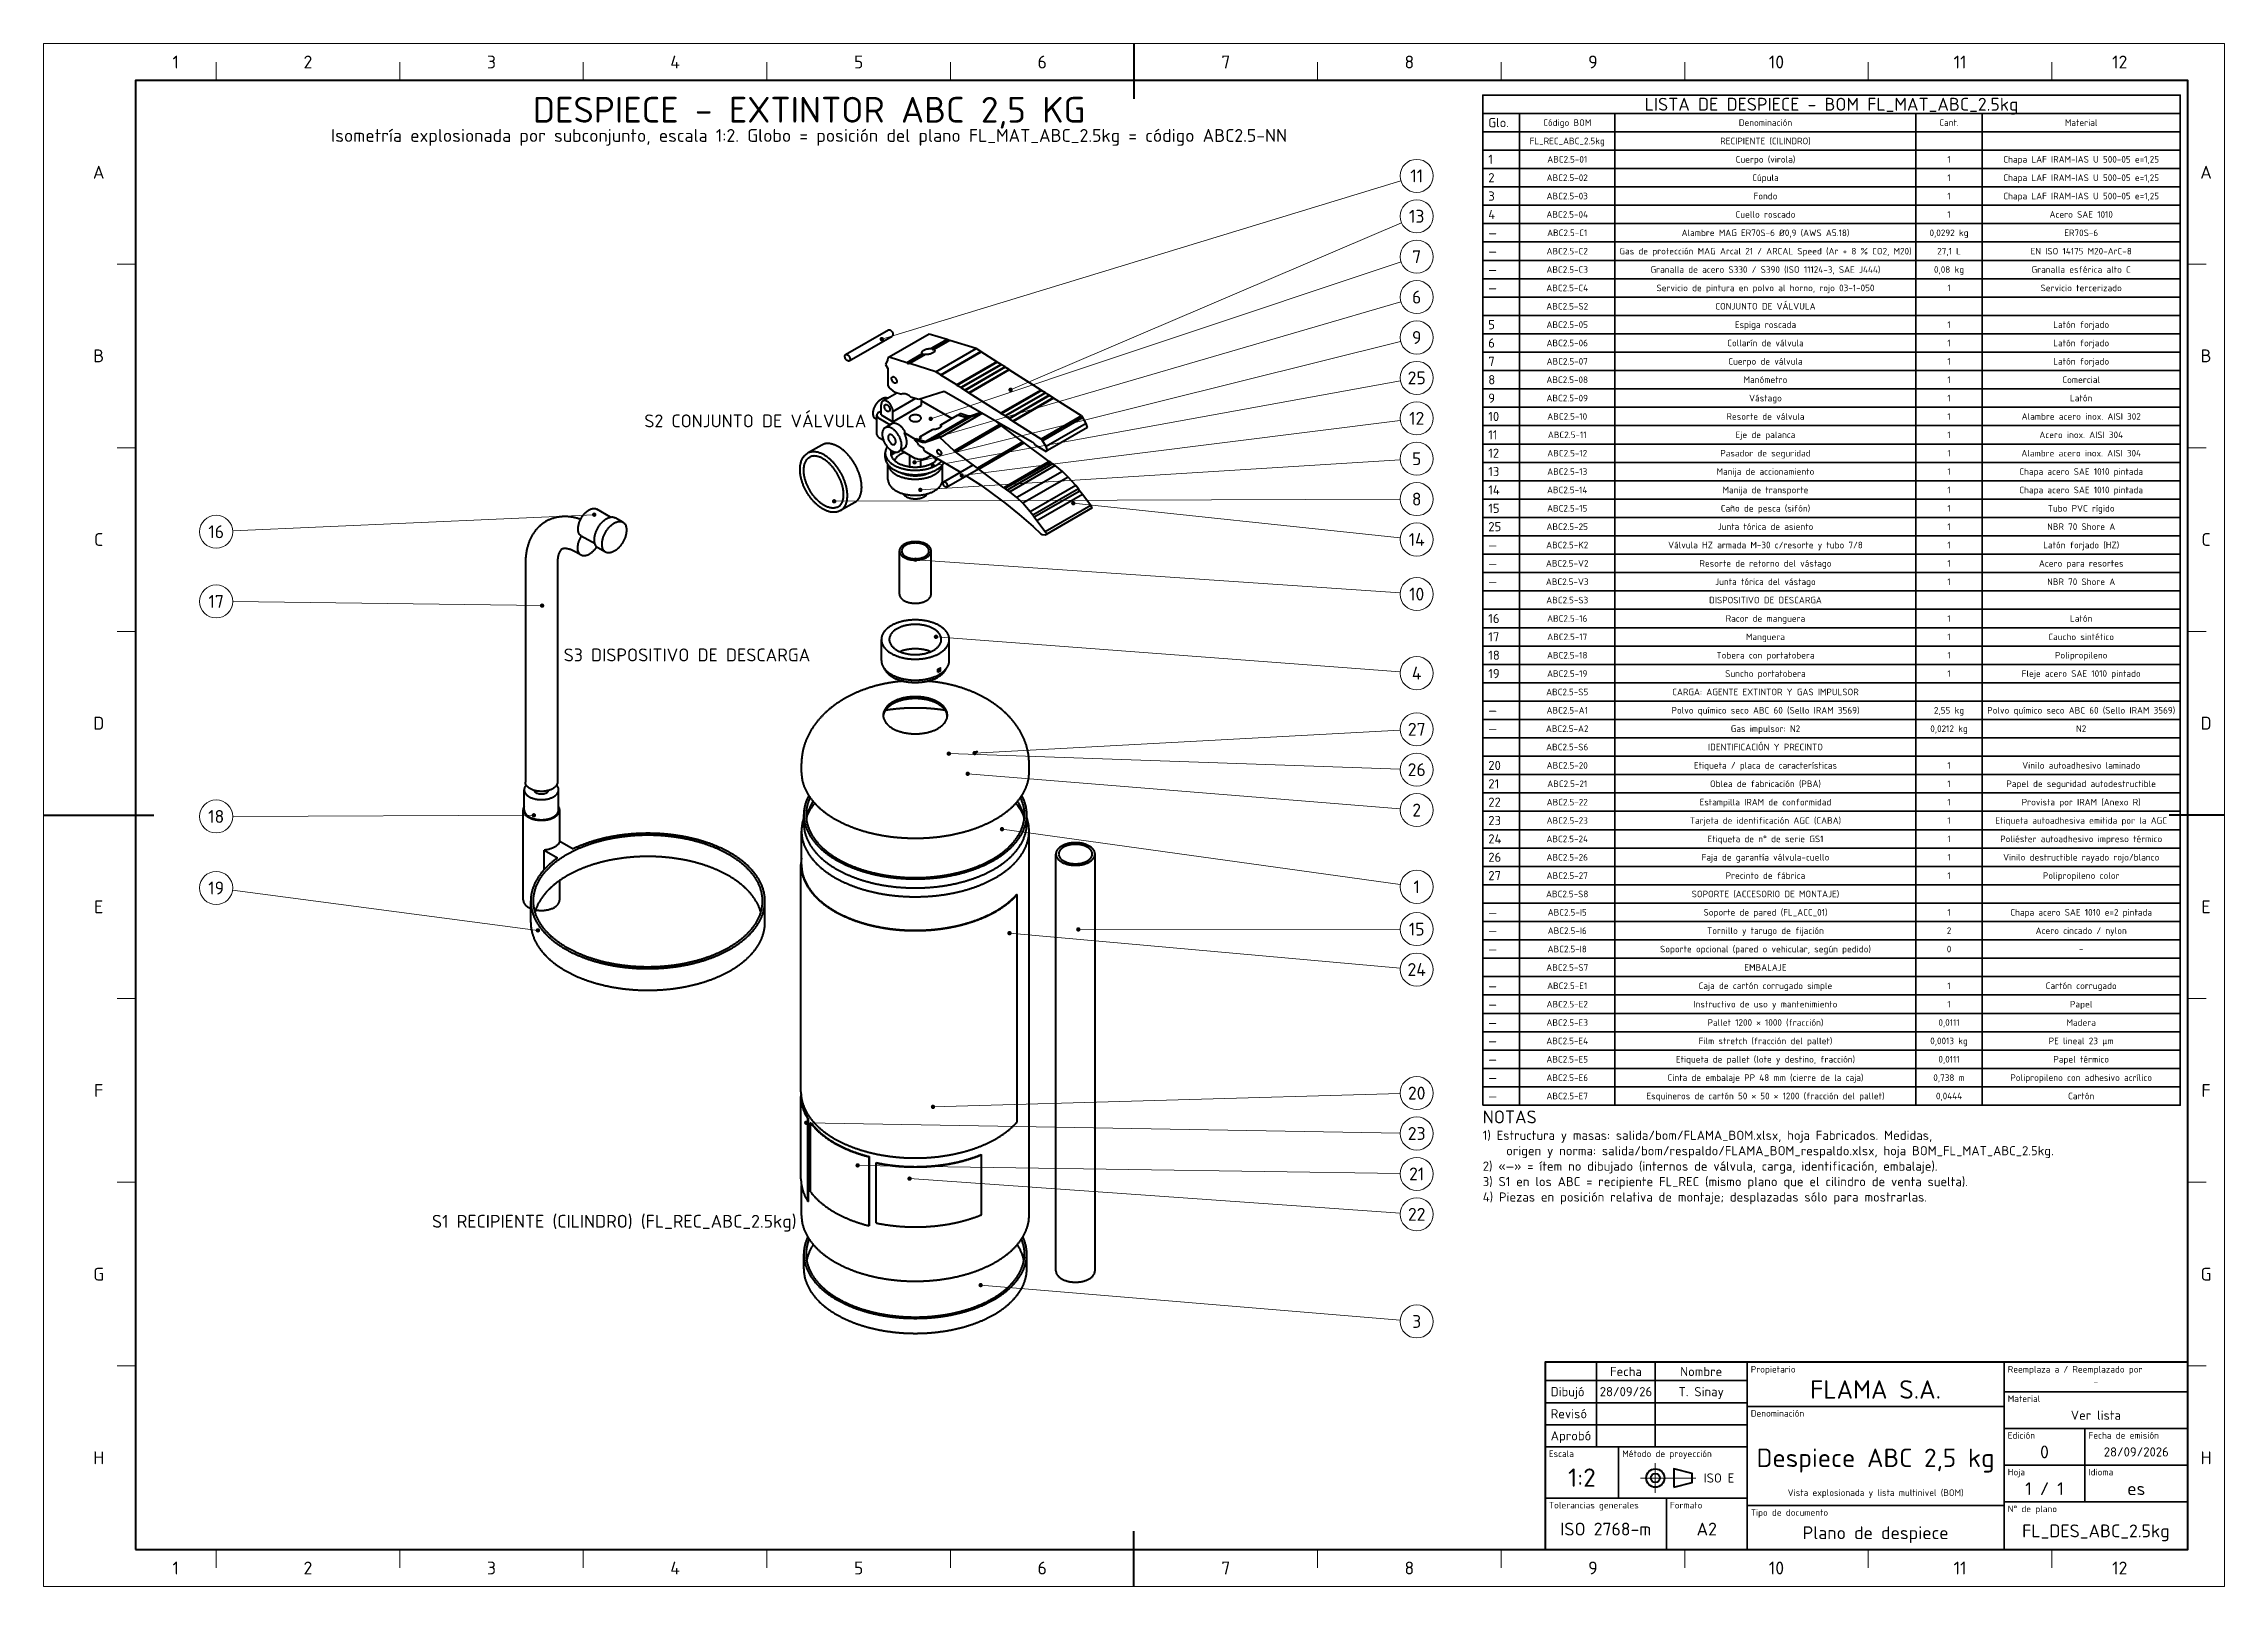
# Paper-space layout 'Lamina' of a CAD drawing. Header units: millimetres. Extents: x 0 to 594, y 0 to 420.
# The model-space entities are those that its viewports show. They can reach past a viewport. Long polylines and large blocks are cut down to what shows.
import ezdxf
from ezdxf.enums import TextEntityAlignment as Align

# ---------------------------------------------------------------- set-up
doc = ezdxf.new("R2010")
doc.units = ezdxf.units.MM
doc.linetypes.add('IRAM-F-TRAZO-PUNTO', pattern=[20, 15, -2, 1, -2])
for name, color, linetype, lineweight in [('01-VISIBLE', 7, 'CONTINUOUS', 70), ('03-EJE', 1, 'IRAM-F-TRAZO-PUNTO', 18), ('06-TEXTO', 7, 'CONTINUOUS', 25), ('07-RECUADRO', 7, 'CONTINUOUS', 70), ('08-FINA', 5, 'CONTINUOUS', 18), ('10-ROTULO', 7, 'CONTINUOUS', 35), ('11-TEXTO-ROTULO', 7, 'CONTINUOUS', 25)]:
    doc.layers.add(name, color=color, linetype=linetype, lineweight=lineweight)
doc.styles.add('ISO3098', font='isocpeur.ttf')

psp = doc.layouts.new('Lamina')

msp = doc.modelspace()

# ---------------------------------------------------------------- texts
at = {"layer": '06-TEXTO', "style": 'ISO3098'}
for s, height, p in [('1', 3.5, (36, 415)), ('2', 3.5, (72, 415)), ('3', 3.5, (122, 415)), ('4', 3.5, (172, 415)), ('5', 3.5, (222, 415)), ('6', 3.5, (272, 415)), ('7', 3.5, (322, 415)), ('8', 3.5, (372, 415)), ('9', 3.5, (422, 415)), ('10', 3.5, (472, 415)), ('11', 3.5, (522, 415)), ('12', 3.5, (565.5, 415)), ('DESPIECE - EXTINTOR ABC 2,5 KG', 7, (208.5, 402)), ('LISTA DE DESPIECE - BOM FL_MAT_ABC_2.5kg', 3.5, (487, 403.5)), ('Código BOM', 1.8, (415, 398.5)), ('Denominación', 1.8, (469, 398.5)), ('Cant.', 1.8, (519, 398.5)), ('Material', 1.8, (555, 398.5)), ('Isometría explosionada por subconjunto, escala 1:2. Globo = posición del plano FL_MAT_ABC_2.5kg = código ABC2.5-NN', 3.5, (208.5, 395)), ('FL_REC_ABC_2.5kg', 1.8, (415, 393.5)), ('RECIPIENTE (CILINDRO)', 1.8, (469, 393.5)), ('A', 3.5, (15, 385)), ('ABC2.5-01', 1.8, (415, 388.5)), ('Cuerpo (virola)', 1.8, (469, 388.5)), ('1', 1.8, (519, 388.5)), ('Chapa LAF IRAM-IAS U 500-05 e=1,25', 1.8, (555, 388.5)), ('A', 3.5, (589, 385)), ('11', 3.5, (374, 384)), ('ABC2.5-02', 1.8, (415, 383.5)), ('Cúpula', 1.8, (469, 383.5)), ('1', 1.8, (519, 383.5)), ('Chapa LAF IRAM-IAS U 500-05 e=1,25', 1.8, (555, 383.5)), ('13', 3.5, (374, 373)), ('ABC2.5-04', 1.8, (415, 373.5)), ('ABC2.5-03', 1.8, (415, 378.5)), ('Cuello roscado', 1.8, (469, 373.5)), ('Fondo', 1.8, (469, 378.5)), ('1', 1.8, (519, 378.5)), ('1', 1.8, (519, 373.5)), ('Chapa LAF IRAM-IAS U 500-05 e=1,25', 1.8, (555, 378.5)), ('Acero SAE 1010', 1.8, (555, 373.5)), ('ABC2.5-C1', 1.8, (415, 368.5)), ('Alambre MAG ER70S-6 Ø0,9 (AWS A5.18)', 1.8, (469, 368.5)), ('0,0292 kg', 1.8, (519, 368.5)), ('ER70S-6', 1.8, (555, 368.5)), ('7', 3.5, (374, 362)), ('ABC2.5-C2', 1.8, (415, 363.5)), ('Gas de protección MAG Arcal 21 / ARCAL Speed (Ar + 8 % CO2, M20)', 1.8, (469, 363.5)), ('27,1 L', 1.8, (519, 363.5)), ('EN ISO 14175 M20-ArC-8', 1.8, (555, 363.5)), ('ABC2.5-C3', 1.8, (415, 358.5)), ('Granalla de acero S330 / S390 (ISO 11124-3, SAE J444)', 1.8, (469, 358.5)), ('0,08 kg', 1.8, (519, 358.5)), ('Granalla esférica alto C', 1.8, (555, 358.5)), ('6', 3.5, (374, 351)), ('ABC2.5-C4', 1.8, (415, 353.5)), ('Servicio de pintura en polvo al horno, rojo 03-1-050', 1.8, (469, 353.5)), ('1', 1.8, (519, 353.5)), ('Servicio tercerizado', 1.8, (555, 353.5)), ('ABC2.5-S2', 1.8, (415, 348.5)), ('CONJUNTO DE VÁLVULA', 1.8, (469, 348.5)), ('9', 3.5, (374, 340)), ('ABC2.5-05', 1.8, (415, 343.5)), ('ABC2.5-06', 1.8, (415, 338.5)), ('Collarín de válvula', 1.8, (469, 338.5)), ('Espiga roscada', 1.8, (469, 343.5)), ('1', 1.8, (519, 343.5)), ('1', 1.8, (519, 338.5)), ('Latón forjado', 1.8, (555, 343.5)), ('Latón forjado', 1.8, (555, 338.5)), ('B', 3.5, (15, 335)), ('ABC2.5-07', 1.8, (415, 333.5)), ('Cuerpo de válvula', 1.8, (469, 333.5)), ('1', 1.8, (519, 333.5)), ('Latón forjado', 1.8, (555, 333.5)), ('B', 3.5, (589, 335)), ('25', 3.5, (374, 329)), ('ABC2.5-08', 1.8, (415, 328.5)), ('Manómetro', 1.8, (469, 328.5)), ('1', 1.8, (519, 328.5)), ('Comercial', 1.8, (555, 328.5)), ('ABC2.5-09', 1.8, (415, 323.5)), ('Vástago', 1.8, (469, 323.5)), ('1', 1.8, (519, 323.5)), ('Latón', 1.8, (555, 323.5)), ('S2 CONJUNTO DE VÁLVULA', 3.5, (193.86, 317.29)), ('12', 3.5, (374, 318)), ('ABC2.5-10', 1.8, (415, 318.5)), ('Resorte de válvula', 1.8, (469, 318.5)), ('1', 1.8, (519, 318.5)), ('Alambre acero inox. AISI 302', 1.8, (555, 318.5)), ('ABC2.5-12', 1.8, (415, 308.5)), ('ABC2.5-11', 1.8, (415, 313.5)), ('Pasador de seguridad', 1.8, (469, 308.5)), ('Eje de palanca', 1.8, (469, 313.5)), ('1', 1.8, (519, 313.5)), ('1', 1.8, (519, 308.5)), ('Alambre acero inox. AISI 304', 1.8, (555, 308.5)), ('Acero inox. AISI 304', 1.8, (555, 313.5)), ('5', 3.5, (374, 307)), ('ABC2.5-13', 1.8, (415, 303.5)), ('Manija de accionamiento', 1.8, (469, 303.5)), ('1', 1.8, (519, 303.5)), ('Chapa acero SAE 1010 pintada', 1.8, (555, 303.5)), ('8', 3.5, (374, 296)), ('ABC2.5-14', 1.8, (415, 298.5)), ('Manija de transporte', 1.8, (469, 298.5)), ('1', 1.8, (519, 298.5)), ('Chapa acero SAE 1010 pintada', 1.8, (555, 298.5)), ('ABC2.5-15', 1.8, (415, 293.5)), ('Caño de pesca (sifón)', 1.8, (469, 293.5)), ('1', 1.8, (519, 293.5)), ('Tubo PVC rígido', 1.8, (555, 293.5)), ('C', 3.5, (15, 285)), ('16', 3.5, (47, 287.11)), ('14', 3.5, (374, 285)), ('ABC2.5-25', 1.8, (415, 288.5)), ('Junta tórica de asiento', 1.8, (469, 288.5)), ('1', 1.8, (519, 288.5)), ('NBR 70 Shore A', 1.8, (555, 288.5)), ('C', 3.5, (589, 285)), ('ABC2.5-V2', 1.8, (415, 278.5)), ('ABC2.5-K2', 1.8, (415, 283.5)), ('Válvula HZ armada M-30 c/resorte y tubo 7/8', 1.8, (469, 283.5)), ('Resorte de retorno del vástago', 1.8, (469, 278.5)), ('1', 1.8, (519, 283.5)), ('1', 1.8, (519, 278.5)), ('Acero para resortes', 1.8, (555, 278.5)), ('Latón forjado (HZ)', 1.8, (555, 283.5)), ('ABC2.5-V3', 1.8, (415, 273.5)), ('Junta tórica del vástago', 1.8, (469, 273.5)), ('1', 1.8, (519, 273.5)), ('NBR 70 Shore A', 1.8, (555, 273.5)), ('17', 3.5, (47, 268.14)), ('10', 3.5, (374, 270.14)), ('ABC2.5-S3', 1.8, (415, 268.5)), ('DISPOSITIVO DE DESCARGA', 1.8, (469, 268.5)), ('ABC2.5-16', 1.8, (415, 263.5)), ('Racor de manguera', 1.8, (469, 263.5)), ('1', 1.8, (519, 263.5)), ('Latón', 1.8, (555, 263.5)), ('ABC2.5-17', 1.8, (415, 258.5)), ('Manguera', 1.8, (469, 258.5)), ('1', 1.8, (519, 258.5)), ('Caucho sintético', 1.8, (555, 258.5)), ('S3 DISPOSITIVO DE DESCARGA', 3.5, (175.24, 253.58)), ('4', 3.5, (374, 248.62)), ('ABC2.5-18', 1.8, (415, 253.5)), ('Tobera con portatobera', 1.8, (469, 253.5)), ('1', 1.8, (519, 253.5)), ('Polipropileno', 1.8, (555, 253.5)), ('ABC2.5-S5', 1.8, (415, 243.5)), ('ABC2.5-19', 1.8, (415, 248.5)), ('CARGA: AGENTE EXTINTOR Y GAS IMPULSOR', 1.8, (469, 243.5)), ('Suncho portatobera', 1.8, (469, 248.5)), ('1', 1.8, (519, 248.5)), ('Fleje acero SAE 1010 pintado', 1.8, (555, 248.5)), ('ABC2.5-A1', 1.8, (415, 238.5)), ('Polvo químico seco ABC 60 (Sello IRAM 3569)', 1.8, (469, 238.5)), ('2,55 kg', 1.8, (519, 238.5)), ('Polvo químico seco ABC 60 (Sello IRAM 3569)', 1.8, (555, 238.5)), ('D', 3.5, (15, 235)), ('27', 3.5, (374, 233.34)), ('ABC2.5-A2', 1.8, (415, 233.5)), ('Gas impulsor: N2', 1.8, (469, 233.5)), ('0,0212 kg', 1.8, (519, 233.5)), ('N2', 1.8, (555, 233.5)), ('D', 3.5, (589, 235)), ('ABC2.5-S6', 1.8, (415, 228.5)), ('IDENTIFICACIÓN Y PRECINTO', 1.8, (469, 228.5)), ('26', 3.5, (374, 222.34)), ('ABC2.5-20', 1.8, (415, 223.5)), ('Etiqueta / placa de características', 1.8, (469, 223.5)), ('1', 1.8, (519, 223.5)), ('Vinilo autoadhesivo laminado', 1.8, (555, 223.5)), ('ABC2.5-22', 1.8, (415, 213.5)), ('ABC2.5-21', 1.8, (415, 218.5)), ('Estampilla IRAM de conformidad', 1.8, (469, 213.5)), ('Oblea de fabricación (PBA)', 1.8, (469, 218.5)), ('1', 1.8, (519, 218.5)), ('1', 1.8, (519, 213.5)), ('Papel de seguridad autodestructible', 1.8, (555, 218.5)), ('Provista por IRAM (Anexo R)', 1.8, (555, 213.5)), ('18', 3.5, (47, 209.6)), ('2', 3.5, (374, 211.34)), ('ABC2.5-23', 1.8, (415, 208.5)), ('Tarjeta de identificación AGC (CABA)', 1.8, (469, 208.5)), ('1', 1.8, (519, 208.5)), ('Etiqueta autoadhesiva emitida por la AGC', 1.8, (555, 208.5)), ('ABC2.5-24', 1.8, (415, 203.5)), ('Etiqueta de n° de serie GS1', 1.8, (469, 203.5)), ('1', 1.8, (519, 203.5)), ('Poliéster autoadhesivo impreso térmico', 1.8, (555, 203.5)), ('ABC2.5-26', 1.8, (415, 198.5)), ('Faja de garantía válvula-cuello', 1.8, (469, 198.5)), ('1', 1.8, (519, 198.5)), ('Vinilo destructible rayado rojo/blanco', 1.8, (555, 198.5)), ('19', 3.5, (47, 190.13)), ('1', 3.5, (374, 190.45)), ('ABC2.5-27', 1.8, (415, 193.5)), ('Precinto de fábrica', 1.8, (469, 193.5)), ('1', 1.8, (519, 193.5)), ('Polipropileno color', 1.8, (555, 193.5)), ('E', 3.5, (15, 185)), ('ABC2.5-S8', 1.8, (415, 188.5)), ('ABC2.5-I5', 1.8, (415, 183.5)), ('SOPORTE (ACCESORIO DE MONTAJE)', 1.8, (469, 188.5)), ('Soporte de pared (FL_ACC_01)', 1.8, (469, 183.5)), ('1', 1.8, (519, 183.5)), ('Chapa acero SAE 1010 e=2 pintada', 1.8, (555, 183.5)), ('E', 3.5, (589, 185)), ('15', 3.5, (374, 178.93)), ('ABC2.5-I6', 1.8, (415, 178.5)), ('Tornillo y tarugo de fijación', 1.8, (469, 178.5)), ('2', 1.8, (519, 178.5)), ('Acero cincado / nylon', 1.8, (555, 178.5)), ('ABC2.5-I8', 1.8, (415, 173.5)), ('Soporte opcional (pared o vehicular, según pedido)', 1.8, (469, 173.5)), ('0', 1.8, (519, 173.5)), ('-', 1.8, (555, 173.5)), ('24', 3.5, (374, 167.93)), ('ABC2.5-S7', 1.8, (415, 168.5)), ('EMBALAJE', 1.8, (469, 168.5)), ('ABC2.5-E1', 1.8, (415, 163.5)), ('Caja de cartón corrugado simple', 1.8, (469, 163.5)), ('1', 1.8, (519, 163.5)), ('Cartón corrugado', 1.8, (555, 163.5)), ('ABC2.5-E2', 1.8, (415, 158.5)), ('Instructivo de uso y mantenimiento', 1.8, (469, 158.5)), ('Pallet 1200 × 1000 (fracción)', 1.8, (469, 153.5)), ('1', 1.8, (519, 158.5)), ('Papel', 1.8, (555, 158.5)), ('ABC2.5-E4', 1.8, (415, 148.5)), ('ABC2.5-E3', 1.8, (415, 153.5)), ('Film stretch (fracción del pallet)', 1.8, (469, 148.5)), ('0,0013 kg', 1.8, (519, 148.5)), ('0,0111', 1.8, (519, 153.5)), ('PE lineal 23 µm', 1.8, (555, 148.5)), ('Madera', 1.8, (555, 153.5)), ('ABC2.5-E5', 1.8, (415, 143.5)), ('Etiqueta de pallet (lote y destino, fracción)', 1.8, (469, 143.5)), ('0,0111', 1.8, (519, 143.5)), ('Papel térmico', 1.8, (555, 143.5)), ('F', 3.5, (15, 135)), ('ABC2.5-E6', 1.8, (415, 138.5)), ('Cinta de embalaje PP 48 mm (cierre de la caja)', 1.8, (469, 138.5)), ('0,738 m', 1.8, (519, 138.5)), ('Polipropileno con adhesivo acrílico', 1.8, (555, 138.5)), ('F', 3.5, (589, 135)), ('20', 3.5, (374, 134.29)), ('ABC2.5-E7', 1.8, (415, 133.5)), ('Esquineros de cartón 50 × 50 × 1200 (fracción del pallet)', 1.8, (469, 133.5)), ('0,0444', 1.8, (519, 133.5)), ('Cartón', 1.8, (555, 133.5)), ('23', 3.5, (374, 123.29)), ('21', 3.5, (374, 112.29)), ('S1 RECIPIENTE (CILINDRO) (FL_REC_ABC_2.5kg)', 3.5, (155.43, 99.39)), ('22', 3.5, (374, 101.29)), ('G', 3.5, (15, 85)), ('G', 3.5, (589, 85)), ('3', 3.5, (374, 72.12)), ('H', 3.5, (15, 35)), ('H', 3.5, (589, 35)), ('1', 3.5, (36, 5)), ('2', 3.5, (72, 5)), ('3', 3.5, (122, 5)), ('4', 3.5, (172, 5)), ('5', 3.5, (222, 5)), ('6', 3.5, (272, 5)), ('7', 3.5, (322, 5)), ('8', 3.5, (372, 5)), ('9', 3.5, (422, 5)), ('10', 3.5, (472, 5)), ('11', 3.5, (522, 5)), ('12', 3.5, (565.5, 5))]:
    msp.add_text(s, height=height, dxfattribs=at).set_placement(p, align=Align.MIDDLE_CENTER)
for s, p in [('Glo.', (393.5, 398.5)), ('1', (393.5, 388.5)), ('2', (393.5, 383.5)), ('3', (393.5, 378.5)), ('4', (393.5, 373.5)), ('—', (393.5, 368.5)), ('—', (393.5, 363.5)), ('—', (393.5, 358.5)), ('—', (393.5, 353.5)), ('5', (393.5, 343.5)), ('6', (393.5, 338.5)), ('7', (393.5, 333.5)), ('8', (393.5, 328.5)), ('9', (393.5, 323.5)), ('10', (393.5, 318.5)), ('11', (393.5, 313.5)), ('12', (393.5, 308.5)), ('13', (393.5, 303.5)), ('14', (393.5, 298.5)), ('15', (393.5, 293.5)), ('25', (393.5, 288.5)), ('—', (393.5, 283.5)), ('—', (393.5, 278.5)), ('—', (393.5, 273.5)), ('16', (393.5, 263.5)), ('17', (393.5, 258.5)), ('18', (393.5, 253.5)), ('19', (393.5, 248.5)), ('—', (393.5, 238.5)), ('—', (393.5, 233.5)), ('20', (393.5, 223.5)), ('21', (393.5, 218.5)), ('22', (393.5, 213.5)), ('23', (393.5, 208.5)), ('24', (393.5, 203.5)), ('26', (393.5, 198.5)), ('27', (393.5, 193.5)), ('—', (393.5, 183.5)), ('—', (393.5, 178.5)), ('—', (393.5, 173.5)), ('—', (393.5, 163.5)), ('—', (393.5, 158.5)), ('—', (393.5, 153.5)), ('—', (393.5, 148.5)), ('—', (393.5, 143.5)), ('—', (393.5, 138.5)), ('—', (393.5, 133.5))]:
    msp.add_text(s, height=2.5, dxfattribs=at).set_placement(p, align=Align.MIDDLE_LEFT)
for s, height, p in [('NOTAS', 3.5, (392, 125)), ('1) Estructura y masas: salida/bom/FLAMA_BOM.xlsx, hoja Fabricados. Medidas,', 2.5, (392, 120.8)), ('    origen y norma: salida/bom/respaldo/FLAMA_BOM_respaldo.xlsx, hoja BOM_FL_MAT_ABC_2.5kg.', 2.5, (392, 116.6)), ('2) «—» = ítem no dibujado (internos de válvula, carga, identificación, embalaje).', 2.5, (392, 112.4)), ('3) S1 en los ABC = recipiente FL_REC (mismo plano que el cilindro de venta suelta).', 2.5, (392, 108.2)), ('4) Piezas en posición relativa de montaje; desplazadas sólo para mostrarlas.', 2.5, (392, 104))]:
    msp.add_text(s, height=height, dxfattribs=at).set_placement(p, align=Align.BOTTOM_LEFT)
at = {"layer": '11-TEXTO-ROTULO', "style": 'ISO3098'}
for s, height, p in [('Fecha', 2.5, (431, 58.5)), ('Nombre', 2.5, (451.5, 58.5)), ('28/09/26', 2.5, (431, 53)), ('T. Sinay', 2.5, (451.5, 53)), ('FLAMA S.A.', 5, (499, 53.6)), ('-', 1.8, (559, 55.6)), ('Ver lista', 2.5, (559, 46.6)), ('Despiece ABC 2,5 kg', 5, (499, 35)), ('0', 3.5, (545, 36.6)), ('28/09/2026', 2.5, (570, 36.6)), ('1:2', 5, (419, 29.6)), ('Vista explosionada y lista multinivel (BOM)', 1.8, (499, 25.5)), ('1 / 1', 3.5, (545, 26.6)), ('es', 3.5, (570, 26.6)), ('ISO 2768-m', 3.5, (425.5, 15.6)), ('A2', 3.5, (453, 15.6)), ('Plano de despiece', 3.5, (499, 14.6)), ('FL_DES_ABC_2.5kg', 3.5, (559, 15.1))]:
    msp.add_text(s, height=height, dxfattribs=at).set_placement(p, align=Align.MIDDLE_CENTER)
for s, p in [('Propietario', (465, 60)), ('Reemplaza a / Reemplazado por', (535, 60)), ('Denominación', (465, 48)), ('Material', (535, 52)), ('Edición', (535, 42)), ('Fecha de emisión', (557, 42)), ('Escala', (410, 37)), ('Método de proyección', (430, 37)), ('Hoja', (535, 32)), ('Idioma', (557, 32)), ('Tolerancias generales', (410, 23)), ('Formato', (443, 23)), ('Tipo de documento', (465, 21)), ('N° de plano', (535, 22))]:
    msp.add_text(s, height=1.8, dxfattribs=at).set_placement(p, align=Align.TOP_LEFT)
for s, p in [('Dibujó', (410.5, 53)), ('Revisó', (410.5, 47)), ('Aprobó', (410.5, 41))]:
    msp.add_text(s, height=2.5, dxfattribs=at).set_placement(p, align=Align.MIDDLE_LEFT)
msp.add_text('ISO E', height=2.5, dxfattribs=at).set_placement((460.5, 29.5), align=Align.MIDDLE_RIGHT)

# ---------------------------------------------------------------- hatches: boundary and pattern name
at = {"layer": '08-FINA'}
h = msp.add_hatch(color=7, dxfattribs=at)
h.dxf.hatch_style = 1
edge = h.paths.add_edge_path()
edge.add_arc((228.3, 339.56), 0.6, 0, 360)
h = msp.add_hatch(color=7, dxfattribs=at)
h.dxf.hatch_style = 1
edge = h.paths.add_edge_path()
edge.add_arc((263.38, 325.76), 0.6, 0, 360)
h = msp.add_hatch(color=7, dxfattribs=at)
h.dxf.hatch_style = 1
edge = h.paths.add_edge_path()
edge.add_arc((241.63, 317.86), 0.6, 0, 360)
h = msp.add_hatch(color=7, dxfattribs=at)
h.dxf.hatch_style = 1
edge = h.paths.add_edge_path()
edge.add_arc((242.12, 312.46), 0.6, 0, 360)
h = msp.add_hatch(color=7, dxfattribs=at)
h.dxf.hatch_style = 1
edge = h.paths.add_edge_path()
edge.add_arc((237.23, 306.01), 0.6, 0, 360)
h = msp.add_hatch(color=7, dxfattribs=at)
h.dxf.hatch_style = 1
edge = h.paths.add_edge_path()
edge.add_arc((242.23, 305.07), 0.6, 0, 360)
h = msp.add_hatch(color=7, dxfattribs=at)
h.dxf.hatch_style = 1
edge = h.paths.add_edge_path()
edge.add_arc((250.07, 302.46), 0.6, 0, 360)
h = msp.add_hatch(color=7, dxfattribs=at)
h.dxf.hatch_style = 1
edge = h.paths.add_edge_path()
edge.add_arc((238.8, 298.5), 0.6, 0, 360)
h = msp.add_hatch(color=7, dxfattribs=at)
h.dxf.hatch_style = 1
edge = h.paths.add_edge_path()
edge.add_arc((149.98, 291.76), 0.6, 0, 360)
h = msp.add_hatch(color=7, dxfattribs=at)
h.dxf.hatch_style = 1
edge = h.paths.add_edge_path()
edge.add_arc((215.33, 295.41), 0.6, 0, 360)
h = msp.add_hatch(color=7, dxfattribs=at)
h.dxf.hatch_style = 1
edge = h.paths.add_edge_path()
edge.add_arc((280.46, 294.89), 0.6, 0, 360)
h = msp.add_hatch(color=7, dxfattribs=at)
h.dxf.hatch_style = 1
edge = h.paths.add_edge_path()
edge.add_arc((237.48, 279.51), 0.6, 0, 360)
h = msp.add_hatch(color=7, dxfattribs=at)
h.dxf.hatch_style = 1
edge = h.paths.add_edge_path()
edge.add_arc((135.78, 267), 0.6, 0, 360)
h = msp.add_hatch(color=7, dxfattribs=at)
h.dxf.hatch_style = 1
edge = h.paths.add_edge_path()
edge.add_arc((243.05, 258.51), 0.6, 0, 360)
h = msp.add_hatch(color=7, dxfattribs=at)
h.dxf.hatch_style = 1
edge = h.paths.add_edge_path()
edge.add_arc((246.57, 226.7), 0.6, 0, 360)
h = msp.add_hatch(color=7, dxfattribs=at)
h.dxf.hatch_style = 1
edge = h.paths.add_edge_path()
edge.add_arc((253.58, 226.85), 0.6, 0, 360)
h = msp.add_hatch(color=7, dxfattribs=at)
h.dxf.hatch_style = 1
edge = h.paths.add_edge_path()
edge.add_arc((251.7, 221.23), 0.6, 0, 360)
h = msp.add_hatch(color=7, dxfattribs=at)
h.dxf.hatch_style = 1
edge = h.paths.add_edge_path()
edge.add_arc((133.53, 209.93), 0.6, 0, 360)
h = msp.add_hatch(color=7, dxfattribs=at)
h.dxf.hatch_style = 1
edge = h.paths.add_edge_path()
edge.add_arc((261.05, 206.14), 0.6, 0, 360)
h = msp.add_hatch(color=7, dxfattribs=at)
h.dxf.hatch_style = 1
edge = h.paths.add_edge_path()
edge.add_arc((134.64, 178.59), 0.6, 0, 360)
h = msp.add_hatch(color=7, dxfattribs=at)
h.dxf.hatch_style = 1
edge = h.paths.add_edge_path()
edge.add_arc((263.09, 177.82), 0.6, 0, 360)
h = msp.add_hatch(color=7, dxfattribs=at)
h.dxf.hatch_style = 1
edge = h.paths.add_edge_path()
edge.add_arc((281.84, 178.85), 0.6, 0, 360)
h = msp.add_hatch(color=7, dxfattribs=at)
h.dxf.hatch_style = 1
edge = h.paths.add_edge_path()
edge.add_arc((242.25, 130.54), 0.6, 0, 360)
h = msp.add_hatch(color=7, dxfattribs=at)
h.dxf.hatch_style = 1
edge = h.paths.add_edge_path()
edge.add_arc((207.73, 126.22), 0.6, 0, 360)
h = msp.add_hatch(color=7, dxfattribs=at)
h.dxf.hatch_style = 1
edge = h.paths.add_edge_path()
edge.add_arc((221.72, 114.61), 0.6, 0, 360)
h = msp.add_hatch(color=7, dxfattribs=at)
h.dxf.hatch_style = 1
edge = h.paths.add_edge_path()
edge.add_arc((235.87, 111), 0.6, 0, 360)
h = msp.add_hatch(color=7, dxfattribs=at)
h.dxf.hatch_style = 1
edge = h.paths.add_edge_path()
edge.add_arc((255.23, 82.01), 0.6, 0, 360)

# ---------------------------------------------------------------- linework, layer by layer
at = {"layer": '01-VISIBLE'}
for p, q in [((218.46, 335.34), (230.13, 342.07)), ((219.46, 333.6), (231.13, 340.34)), ((241.24, 340.94), (230.28, 334.61)), ((246.08, 339.45), (241.24, 340.94)), ((246.08, 339.45), (241.79, 336.97)), ((246.27, 339.35), (242.01, 336.89)), ((246.69, 339.24), (242.42, 336.78)), ((246.87, 339.21), (242.55, 336.72)), ((246.27, 339.35), (246.08, 339.45)), ((246.45, 339.1), (246.27, 339.35)), ((246.87, 339.21), (246.69, 339.24)), ((253.99, 336.96), (246.87, 339.21)), ((229.83, 333.8), (229.35, 332.69)), ((229.35, 332.69), (229.95, 331.58)), ((229.95, 334.42), (229.83, 333.8)), ((230.28, 334.61), (229.95, 334.42)), ((235.12, 333.12), (230.28, 334.61)), ((239.42, 335.6), (235.12, 333.12)), ((235.31, 333.02), (235.12, 333.12)), ((239.56, 335.48), (235.31, 333.02)), ((235.49, 332.78), (235.31, 333.02)), ((235.73, 332.92), (235.49, 332.78)), ((239.99, 335.38), (235.73, 332.92)), ((235.91, 332.88), (235.73, 332.92)), ((240.22, 335.37), (235.91, 332.88)), ((243.03, 330.63), (235.91, 332.88)), ((243.03, 330.63), (253.99, 336.96)), ((244.35, 329.87), (255.31, 336.2)), ((244.41, 329.77), (255.37, 336.1)), ((259.68, 333.4), (248.72, 327.07)), ((259.74, 333.3), (248.78, 326.97)), ((260.81, 332.68), (249.85, 326.35)), ((255.31, 336.2), (253.99, 336.96)), ((255.37, 336.1), (255.31, 336.2)), ((259.68, 333.4), (255.37, 336.1)), ((259.74, 333.3), (259.68, 333.4)), ((260.81, 332.68), (259.74, 333.3)), ((260.87, 332.57), (260.81, 332.68)), ((229.95, 331.58), (229.95, 326.89)), ((229.95, 326.89), (230.28, 326.31)), ((244.35, 329.87), (243.03, 330.63)), ((244.41, 329.77), (244.35, 329.87)), ((248.72, 327.07), (244.41, 329.77)), ((248.78, 326.97), (248.72, 327.07)), ((249.85, 326.35), (248.78, 326.97)), ((260.87, 332.57), (249.91, 326.25)), ((261.89, 331.99), (250.93, 325.66)), ((261.95, 331.88), (250.99, 325.55)), ((262.97, 331.29), (252.01, 324.97)), ((263.03, 331.19), (252.07, 324.86)), ((261.89, 331.99), (260.87, 332.57)), ((261.95, 331.88), (261.89, 331.99)), ((262.97, 331.29), (261.95, 331.88)), ((263.03, 331.19), (262.97, 331.29)), ((271.71, 325.69), (263.03, 331.19)), ((228.16, 318.9), (228.16, 321.71)), ((228.62, 322.74), (232.43, 324.93)), ((230.28, 326.31), (231.3, 325.45)), ((231.3, 325.45), (231.95, 325.07)), ((231.34, 319.87), (237.55, 323.46)), ((231.34, 317.06), (239.12, 321.55)), ((231.95, 325.07), (233.71, 324.57)), ((236.13, 323.86), (238.42, 323.2)), ((238.42, 323.2), (245.3, 325.38)), ((239.12, 321.55), (239.12, 323.42)), ((239.12, 322.77), (247.33, 318.03)), ((245.3, 325.38), (269.25, 311.56)), ((249.91, 326.25), (249.85, 326.35)), ((250.93, 325.66), (249.91, 326.25)), ((250.99, 325.55), (250.93, 325.66)), ((252.01, 324.97), (250.99, 325.55)), ((252.07, 324.86), (252.01, 324.97)), ((260.75, 319.37), (252.07, 324.86)), ((271.71, 325.69), (260.75, 319.37)), ((271.77, 325.59), (260.81, 319.26)), ((272.85, 324.97), (261.89, 318.64)), ((272.91, 324.86), (261.95, 318.54)), ((273.92, 324.28), (262.96, 317.95)), ((273.98, 324.17), (263.02, 317.85)), ((275, 323.59), (264.04, 317.26)), ((275.06, 323.48), (264.1, 317.15)), ((271.77, 325.59), (271.71, 325.69)), ((272.85, 324.97), (271.77, 325.59)), ((272.91, 324.86), (272.85, 324.97)), ((273.92, 324.28), (272.91, 324.86)), ((273.98, 324.17), (273.92, 324.28)), ((275, 323.59), (273.98, 324.17)), ((275.06, 323.48), (275, 323.59)), ((282.67, 318.68), (275.06, 323.48)), ((226.94, 317.63), (226.64, 317.81)), ((226.94, 313.62), (226.94, 318.85)), ((227.53, 319.67), (228.16, 320.03)), ((227.53, 318.03), (230.6, 316.26)), ((228.16, 318.9), (231.34, 317.06)), ((230.96, 316.46), (229.19, 315.44)), ((230.96, 316.46), (230.6, 316.26)), ((231.34, 317.06), (231.34, 319.87)), ((238.63, 312.92), (242.08, 314.91)), ((252.45, 318.55), (240.08, 311.41)), ((240.31, 311.73), (251.38, 318.11)), ((240.34, 311.73), (251.4, 318.11)), ((240.36, 311.72), (251.42, 318.11)), ((240.38, 311.72), (251.44, 318.11)), ((240.39, 311.72), (251.45, 318.11)), ((251.88, 318.25), (240.56, 311.71)), ((241.33, 311.96), (252.64, 318.49)), ((244.36, 316.23), (248.88, 318.84)), ((255.71, 319.37), (244.74, 313.04)), ((247.98, 309.13), (260.35, 316.27)), ((248.4, 308.88), (260.78, 316.03)), ((248.88, 318.84), (249.11, 318.97)), ((251.38, 318.11), (248.88, 318.84)), ((249.64, 319.28), (249.11, 318.97)), ((249.11, 318.97), (251.26, 318.28)), ((251.79, 318.58), (249.64, 319.28)), ((251.79, 318.58), (251.26, 318.28)), ((251.26, 318.28), (251.88, 318.25)), ((251.4, 318.11), (251.38, 318.11)), ((251.42, 318.11), (251.4, 318.11)), ((251.44, 318.11), (251.42, 318.11)), ((251.45, 318.11), (251.44, 318.11)), ((251.88, 318.25), (251.45, 318.11)), ((252.45, 318.55), (251.79, 318.58)), ((255.4, 319.55), (252.45, 318.55)), ((252.64, 318.49), (255.54, 319.47)), ((255.61, 319.43), (252.64, 318.49)), ((260.35, 316.27), (259.24, 317.33)), ((260.78, 316.03), (260.35, 316.27)), ((260.81, 319.26), (260.75, 319.37)), ((266.7, 311.57), (260.78, 316.03)), ((261.89, 318.64), (260.81, 319.26)), ((261.95, 318.54), (261.89, 318.64)), ((262.96, 317.95), (261.95, 318.54)), ((263.02, 317.85), (262.96, 317.95)), ((264.04, 317.26), (263.02, 317.85)), ((264.1, 317.15), (264.04, 317.26)), ((271.71, 312.35), (264.1, 317.15)), ((282.67, 318.68), (271.71, 312.35)), ((283.08, 318.23), (272.12, 311.9)), ((284.01, 316.62), (273.05, 310.29)), ((284.37, 315.51), (273.41, 309.19)), ((283.08, 318.23), (282.67, 318.68)), ((284.01, 316.62), (283.08, 318.23)), ((284.37, 315.51), (284.01, 316.62)), ((211.96, 310.71), (208.08, 308.47)), ((227.53, 312.81), (228.72, 312.12)), ((234.36, 309.76), (232.94, 308.95)), ((233.58, 309.32), (237.43, 307.09)), ((234.71, 314.3), (234.36, 314.09)), ((234.36, 314.09), (237.43, 312.32)), ((237.81, 312.43), (237.28, 312.13)), ((239.42, 311.44), (237.28, 312.13)), ((237.81, 312.43), (239.95, 311.75)), ((239.16, 312.76), (238.31, 312.27)), ((238.41, 310.71), (239.66, 309.99)), ((238.63, 312.92), (238.53, 312.86)), ((238.53, 312.86), (238.73, 312.51)), ((239.16, 312.76), (238.63, 312.92)), ((239.95, 311.75), (239.42, 311.44)), ((240.08, 311.41), (239.42, 311.44)), ((239.66, 309.99), (239.69, 309.59)), ((239.69, 309.59), (240.02, 309.02)), ((239.95, 311.75), (240.56, 311.71)), ((240.02, 309.02), (249.77, 303.33)), ((244.15, 312.79), (240.08, 311.41)), ((241.33, 311.96), (244.68, 313.09)), ((244.15, 312.79), (244.68, 313.09)), ((247.98, 309.13), (244.15, 312.79)), ((244.68, 313.09), (244.74, 313.04)), ((248.4, 308.88), (247.98, 309.13)), ((254.33, 304.43), (248.4, 308.88)), ((266.7, 311.57), (254.33, 304.43)), ((267.12, 311.33), (254.75, 304.18)), ((267.12, 311.33), (266.7, 311.57)), ((273.88, 306.25), (267.12, 311.33)), ((269.25, 311.56), (269.37, 311.56)), ((269.37, 311.56), (269.85, 311.14)), ((269.85, 311.14), (270.15, 310.69)), ((270.15, 310.69), (273.08, 309)), ((272.12, 311.9), (271.71, 312.35)), ((273.05, 310.29), (272.12, 311.9)), ((273.41, 309.19), (273.05, 310.29)), ((273.08, 309), (273.41, 309.19)), ((229.23, 307.37), (229.23, 308.6)), ((229.98, 301.33), (229.98, 305.39)), ((235.93, 304.83), (235.93, 307.96)), ((238.93, 304.83), (238.93, 306.75)), ((240.26, 307.09), (241.8, 307.98)), ((244.88, 301.33), (244.88, 305.39)), ((245.16, 300.66), (253.18, 305.29)), ((245.96, 299.28), (254.6, 304.27)), ((254.75, 304.18), (254.33, 304.43)), ((261.51, 299.1), (254.75, 304.18)), ((273.88, 306.25), (261.51, 299.1)), ((274.31, 306), (261.93, 298.86)), ((274.78, 305.59), (262.41, 298.44)), ((275.56, 305.14), (263.19, 298)), ((277.48, 303.55), (265.1, 296.4)), ((274.31, 306), (273.88, 306.25)), ((274.78, 305.59), (274.31, 306)), ((275.56, 305.14), (274.78, 305.59)), ((277.48, 303.55), (275.56, 305.14)), ((279.09, 301.99), (277.48, 303.55)), ((235.93, 302.47), (235.93, 302.72)), ((238.93, 302.47), (238.93, 302.72)), ((251.31, 302.36), (251.93, 302)), ((251.93, 302), (251.99, 301.9)), ((251.99, 301.9), (255.16, 299.86)), ((255.16, 299.86), (258.76, 297.3)), ((258.76, 297.3), (261.81, 294.98)), ((261.93, 298.86), (261.51, 299.1)), ((262.41, 298.44), (261.93, 298.86)), ((263.19, 298), (262.41, 298.44)), ((265.1, 296.4), (263.19, 298)), ((279.09, 301.99), (266.72, 294.85)), ((281.13, 299.71), (268.75, 292.57)), ((281.85, 298.81), (269.47, 291.67)), ((282.21, 298.19), (269.83, 291.05)), ((282.93, 297.22), (270.55, 290.08)), ((281.13, 299.71), (279.09, 301.99)), ((281.85, 298.81), (281.13, 299.71)), ((282.21, 298.19), (281.85, 298.81)), ((282.93, 297.22), (282.21, 298.19)), ((285.2, 294.25), (282.93, 297.22)), ((154.43, 291.1), (150.68, 293.26)), ((220.96, 295.12), (217.08, 292.88)), ((261.81, 294.98), (265.7, 291.84)), ((266.72, 294.85), (265.1, 296.4)), ((265.7, 291.84), (269.53, 288.52)), ((268.75, 292.57), (266.72, 294.85)), ((269.47, 291.67), (268.75, 292.57)), ((269.83, 291.05), (269.47, 291.67)), ((285.2, 294.25), (272.83, 287.11)), ((285.59, 293.58), (273.22, 286.43)), ((285.59, 293.58), (285.2, 294.25)), ((150.2, 283.78), (146.46, 285.94)), ((157.78, 289.71), (155.69, 290.92)), ((269.53, 288.52), (271.63, 286.55)), ((270.55, 290.08), (269.83, 291.05)), ((272.83, 287.11), (270.55, 290.08)), ((271.63, 286.55), (271.99, 286.34)), ((271.99, 286.34), (272.77, 286.24)), ((272.77, 286.24), (273.22, 286.43)), ((273.22, 286.43), (272.83, 287.11)), ((146.39, 280.73), (144.98, 281.55)), ((153.08, 281.57), (150.99, 282.78)), ((233.11, 270.15), (233.11, 281.9)), ((241.76, 270.15), (241.76, 281.9)), ((131.24, 278.64), (131.24, 218.93)), ((139.94, 278.64), (139.94, 218.93)), ((228.18, 252.06), (228.18, 257.78)), ((246.68, 252.06), (246.68, 257.78)), ((243.61, 248.9), (243.61, 249.72)), ((243.61, 249.3), (243.97, 249.51)), ((243.97, 249.51), (243.97, 249.92)), ((243.97, 249.51), (244.31, 249.31)), ((244.31, 249.31), (244.31, 250.13)), ((206.43, 221.59), (206.43, 224.04)), ((268.43, 221.59), (268.43, 224.04)), ((130.89, 211.42), (130.89, 216.89)), ((140.29, 211.42), (140.29, 216.89)), ((130.62, 186.89), (130.62, 211.42)), ((140.57, 202.75), (140.57, 211.42)), ((207.06, 209.25), (206.92, 208.81)), ((207.06, 207.68), (207.06, 210.13)), ((267.81, 207.68), (267.81, 210.13)), ((267.81, 209.25), (267.94, 208.81)), ((140.61, 202.88), (144.25, 200.78)), ((206.43, 196.51), (206.43, 205.64)), ((268.43, 100.98), (268.43, 205.64)), ((136.37, 200.43), (140.01, 198.33)), ((136.37, 195.18), (136.37, 200.43)), ((206.28, 134.61), (206.28, 196.51)), ((275.73, 85.9), (275.73, 199.37)), ((286.38, 85.9), (286.38, 199.37)), ((140.57, 186.89), (140.57, 192.17)), ((132.69, 180.71), (132.69, 186.59)), ((196.49, 180.71), (196.49, 186.59)), ((265.05, 188.38), (265.18, 188.35)), ((265.18, 126.45), (265.18, 188.35)), ((206.28, 110.93), (206.28, 133.39)), ((208.31, 127.25), (208.17, 127.22)), ((208.17, 104.77), (208.17, 127.22)), ((208.31, 104.8), (208.31, 127.25)), ((209.05, 126.18), (208.92, 126.14)), ((208.92, 107.37), (208.92, 126.14)), ((224.95, 117), (224.89, 116.92)), ((224.89, 98.15), (224.89, 116.92)), ((224.95, 98.22), (224.95, 117)), ((226.8, 115.35), (226.75, 115.27)), ((226.75, 98.94), (226.75, 115.27)), ((255.39, 117.57), (255.47, 117.5)), ((255.47, 101.17), (255.47, 117.5)), ((206.43, 100.98), (206.43, 109.17)), ((208.31, 104.8), (208.17, 104.77)), ((224.95, 98.22), (224.89, 98.15)), ((207.06, 86.42), (207.06, 90.5)), ((267.81, 86.42), (267.81, 90.5))]:
    msp.add_line(p, q, dxfattribs=at)
for points in [[(230.13, 342.07), (230.21, 342.11), (230.3, 342.12), (230.39, 342.11), (230.47, 342.09), (230.55, 342.06), (230.63, 342.02)], [(230.63, 342.02), (230.81, 341.89), (230.96, 341.73), (231.1, 341.55), (231.2, 341.36), (231.28, 341.15), (231.33, 340.94), (231.33, 340.72), (231.28, 340.5), (231.13, 340.34)], [(219.46, 333.6), (219.26, 333.56), (219.06, 333.61), (218.88, 333.71), (218.72, 333.85), (218.58, 334.01), (218.46, 334.18), (218.37, 334.37), (218.3, 334.57), (218.26, 334.77), (218.26, 334.98), (218.32, 335.18), (218.46, 335.34)], [(218.46, 335.34), (218.54, 335.37), (218.63, 335.38), (218.72, 335.38), (218.8, 335.36), (218.89, 335.33), (218.96, 335.29)], [(218.96, 335.29), (219.14, 335.16), (219.3, 335), (219.43, 334.82), (219.53, 334.62), (219.61, 334.42), (219.66, 334.2), (219.67, 333.98), (219.61, 333.77), (219.46, 333.6)], [(239.22, 335.94), (239.27, 336.14), (239.4, 336.31), (239.56, 336.45), (239.74, 336.56), (239.93, 336.66), (240.12, 336.74), (240.32, 336.81), (240.53, 336.87), (240.73, 336.91), (240.94, 336.95), (241.15, 336.97), (241.37, 336.98), (241.58, 336.98), (241.79, 336.97)], [(239.42, 335.6), (239.37, 335.65), (239.32, 335.69), (239.28, 335.75), (239.24, 335.81), (239.22, 335.87), (239.22, 335.94)], [(239.42, 335.6), (239.44, 335.58), (239.47, 335.56), (239.49, 335.54), (239.51, 335.52), (239.54, 335.5), (239.56, 335.48)], [(239.73, 335.23), (239.7, 335.27), (239.67, 335.31), (239.64, 335.35), (239.61, 335.39), (239.59, 335.43), (239.56, 335.48)], [(240.22, 335.37), (240.18, 335.37), (240.15, 335.37), (240.11, 335.37), (240.07, 335.37), (240.03, 335.38), (239.99, 335.38)], [(242.2, 335.79), (242.02, 335.69), (241.83, 335.61), (241.64, 335.55), (241.44, 335.49), (241.24, 335.44), (241.04, 335.41), (240.84, 335.38), (240.63, 335.37), (240.43, 335.36), (240.22, 335.37)], [(242.01, 336.89), (241.97, 336.91), (241.94, 336.92), (241.9, 336.93), (241.86, 336.95), (241.83, 336.96), (241.79, 336.97)], [(242.01, 336.89), (242.04, 336.85), (242.08, 336.81), (242.11, 336.78), (242.14, 336.74), (242.17, 336.7), (242.2, 336.66)], [(242.2, 336.66), (242.24, 336.68), (242.28, 336.7), (242.31, 336.72), (242.35, 336.74), (242.38, 336.76), (242.42, 336.78)], [(242.72, 336.41), (242.69, 336.27), (242.62, 336.15), (242.54, 336.04), (242.43, 335.94), (242.32, 335.86), (242.2, 335.79)], [(242.42, 336.78), (242.44, 336.77), (242.46, 336.76), (242.49, 336.75), (242.51, 336.74), (242.53, 336.73), (242.55, 336.72)], [(242.55, 336.72), (242.59, 336.68), (242.63, 336.63), (242.67, 336.58), (242.69, 336.53), (242.71, 336.47), (242.72, 336.41)], [(232.19, 327.57), (231.99, 327.52), (231.79, 327.57), (231.6, 327.68), (231.45, 327.81), (231.31, 327.97), (231.19, 328.15), (231.1, 328.33), (231.03, 328.53), (230.99, 328.74), (230.99, 328.95), (231.05, 329.15), (231.19, 329.3)], [(231.19, 329.3), (231.27, 329.33), (231.36, 329.35), (231.45, 329.34), (231.53, 329.32), (231.61, 329.29), (231.69, 329.25)], [(231.69, 329.25), (231.87, 329.12), (232.03, 328.96), (232.16, 328.78), (232.26, 328.59), (232.34, 328.38), (232.39, 328.17), (232.4, 327.94), (232.34, 327.73), (232.19, 327.57)], [(226.64, 317.81), (226.47, 317.93), (226.33, 318.07), (226.21, 318.23), (226.12, 318.41), (226.05, 318.6), (226, 318.8), (225.97, 319), (225.96, 319.2), (225.96, 319.4), (225.97, 319.6), (225.99, 319.8), (226.03, 320), (226.07, 320.19), (226.12, 320.39), (226.18, 320.58), (226.25, 320.77), (226.32, 320.96), (226.4, 321.14), (226.49, 321.32), (226.59, 321.5), (226.69, 321.68), (226.79, 321.85), (226.91, 322.01), (227.03, 322.18), (227.15, 322.34), (227.28, 322.49), (227.42, 322.64), (227.56, 322.78), (227.71, 322.91), (227.86, 323.04), (228.03, 323.16), (228.19, 323.27), (228.37, 323.37), (228.55, 323.46), (228.74, 323.53), (228.93, 323.59), (229.13, 323.62), (229.33, 323.63), (229.53, 323.62), (229.73, 323.57), (229.91, 323.48)], [(228.62, 322.74), (228.47, 322.62), (228.34, 322.47), (228.26, 322.29), (228.2, 322.1), (228.17, 321.91), (228.16, 321.71)], [(231.34, 319.87), (231.33, 320.08), (231.3, 320.28), (231.26, 320.48), (231.21, 320.67), (231.14, 320.87), (231.07, 321.06), (230.98, 321.24), (230.88, 321.42), (230.78, 321.6), (230.66, 321.77), (230.54, 321.93), (230.41, 322.08), (230.26, 322.23), (230.11, 322.37), (229.95, 322.49), (229.78, 322.61), (229.6, 322.7), (229.41, 322.78), (229.22, 322.83), (229.01, 322.84), (228.81, 322.82), (228.62, 322.74)], [(230.27, 319.88), (230.08, 319.83), (229.88, 319.87), (229.7, 319.96), (229.54, 320.09), (229.4, 320.24), (229.28, 320.4), (229.17, 320.58), (229.09, 320.76), (229.04, 320.96), (229.01, 321.16), (229.02, 321.36), (229.08, 321.56), (229.22, 321.7)], [(229.22, 321.7), (229.31, 321.73), (229.4, 321.75), (229.49, 321.74), (229.58, 321.72), (229.67, 321.69), (229.75, 321.65)], [(229.75, 321.65), (229.92, 321.53), (230.07, 321.38), (230.2, 321.21), (230.3, 321.04), (230.39, 320.84), (230.45, 320.64), (230.49, 320.44), (230.48, 320.23), (230.42, 320.03), (230.27, 319.88)], [(236.13, 323.86), (235.97, 324), (235.81, 324.12), (235.64, 324.23), (235.47, 324.34), (235.29, 324.44), (235.1, 324.52), (234.91, 324.59), (234.71, 324.64), (234.51, 324.68), (234.3, 324.69), (234.1, 324.68), (233.9, 324.64), (233.71, 324.57)], [(227.53, 319.67), (227.38, 319.57), (227.25, 319.46), (227.13, 319.33), (227.03, 319.19), (226.97, 319.02), (226.94, 318.85)], [(226.94, 318.85), (226.97, 318.68), (227.03, 318.51), (227.13, 318.37), (227.25, 318.24), (227.38, 318.13), (227.53, 318.03)], [(229.19, 315.44), (229.02, 315.33), (228.88, 315.19), (228.75, 315.03), (228.65, 314.85), (228.57, 314.67), (228.51, 314.48), (228.46, 314.28), (228.43, 314.08), (228.42, 313.88), (228.41, 313.68), (228.42, 313.47), (228.44, 313.27), (228.47, 313.07), (228.51, 312.87), (228.55, 312.68), (228.6, 312.48), (228.66, 312.29), (228.73, 312.1), (228.8, 311.91), (228.88, 311.72), (228.97, 311.54), (229.06, 311.36), (229.15, 311.18), (229.26, 311), (229.36, 310.83), (229.47, 310.66), (229.59, 310.5), (229.72, 310.34), (229.84, 310.18), (229.98, 310.03), (230.12, 309.88), (230.26, 309.74), (230.41, 309.61), (230.57, 309.48), (230.73, 309.35), (230.89, 309.24), (231.07, 309.13)], [(232.94, 308.95), (233.11, 309.06), (233.25, 309.2), (233.38, 309.36), (233.48, 309.53), (233.56, 309.72), (233.62, 309.91), (233.67, 310.1), (233.7, 310.3), (233.71, 310.5), (233.72, 310.7), (233.71, 310.9), (233.69, 311.1), (233.66, 311.3), (233.63, 311.5), (233.58, 311.7), (233.53, 311.89), (233.47, 312.09), (233.41, 312.28), (233.34, 312.46), (233.26, 312.65), (233.18, 312.83), (233.09, 313.01), (232.99, 313.19), (232.89, 313.36), (232.78, 313.54), (232.67, 313.7), (232.56, 313.87), (232.43, 314.03), (232.31, 314.18), (232.18, 314.34), (232.04, 314.48), (231.9, 314.62), (231.75, 314.76), (231.59, 314.89), (231.43, 315.01), (231.27, 315.13), (231.1, 315.24), (230.92, 315.33), (230.74, 315.42), (230.55, 315.49), (230.36, 315.55), (230.17, 315.59), (229.97, 315.62), (229.76, 315.61), (229.57, 315.59), (229.37, 315.53), (229.19, 315.44)], [(234.71, 314.3), (234.6, 314.47), (234.49, 314.65), (234.38, 314.81), (234.25, 314.98), (234.13, 315.14), (233.99, 315.3), (233.86, 315.45), (233.71, 315.6), (233.56, 315.74), (233.41, 315.87), (233.25, 316), (233.08, 316.12), (232.91, 316.23), (232.73, 316.34), (232.54, 316.43), (232.35, 316.5), (232.16, 316.57), (231.96, 316.61), (231.75, 316.64), (231.55, 316.64), (231.34, 316.61), (231.14, 316.55), (230.96, 316.46)], [(230.96, 316.46), (230.96, 316.46), (230.96, 316.46), (230.96, 316.46), (230.96, 316.46), (230.96, 316.46), (230.96, 316.46)], [(239.03, 318.03), (238.99, 318.23), (238.89, 318.41), (238.75, 318.55), (238.59, 318.67), (238.41, 318.76), (238.22, 318.83), (238.03, 318.89), (237.83, 318.93), (237.63, 318.95), (237.43, 318.96), (237.23, 318.95), (237.03, 318.93), (236.83, 318.89), (236.64, 318.83), (236.45, 318.76), (236.27, 318.67), (236.11, 318.55), (235.97, 318.41), (235.87, 318.23), (235.83, 318.03)], [(235.83, 318.03), (235.87, 317.83), (235.98, 317.64), (236.13, 317.49), (236.31, 317.37), (236.5, 317.28), (236.7, 317.21), (236.91, 317.16), (237.12, 317.13), (237.33, 317.11), (237.54, 317.11), (237.75, 317.13), (237.96, 317.16), (238.17, 317.21), (238.37, 317.29), (238.56, 317.38)], [(238.56, 317.38), (238.68, 317.46), (238.79, 317.54), (238.88, 317.65), (238.96, 317.76), (239.01, 317.89), (239.03, 318.03)], [(243.97, 315.35), (243.78, 315.25), (243.58, 315.17), (243.37, 315.1), (243.16, 315.04), (242.95, 314.99), (242.74, 314.95), (242.52, 314.93), (242.3, 314.91), (242.08, 314.91)], [(244.48, 315.96), (244.46, 315.83), (244.39, 315.71), (244.3, 315.6), (244.2, 315.51), (244.09, 315.43), (243.97, 315.35)], [(244.3, 316.19), (244.31, 316.2), (244.32, 316.2), (244.33, 316.21), (244.34, 316.21), (244.35, 316.22), (244.36, 316.23)], [(244.42, 315.75), (244.4, 315.83), (244.38, 315.9), (244.37, 315.97), (244.34, 316.05), (244.32, 316.12), (244.3, 316.19)], [(244.36, 316.23), (244.39, 316.19), (244.42, 316.15), (244.45, 316.11), (244.47, 316.06), (244.48, 316.01), (244.48, 315.96)], [(247.41, 317.99), (247.39, 317.99), (247.38, 318), (247.37, 318.01), (247.36, 318.02), (247.34, 318.03), (247.33, 318.03)], [(212.58, 308.02), (212.4, 308.12), (212.21, 308.22), (212.03, 308.31), (211.84, 308.39), (211.65, 308.48), (211.46, 308.55), (211.27, 308.62), (211.07, 308.68), (210.87, 308.74), (210.67, 308.78), (210.47, 308.82), (210.27, 308.85), (210.06, 308.87), (209.86, 308.89), (209.65, 308.89), (209.44, 308.88), (209.24, 308.86), (209.04, 308.82), (208.84, 308.78), (208.64, 308.72), (208.44, 308.65), (208.26, 308.56), (208.08, 308.47)], [(220.96, 295.12), (221.13, 295.23), (221.3, 295.35), (221.45, 295.47), (221.6, 295.61), (221.74, 295.76), (221.87, 295.91), (221.98, 296.07), (222.1, 296.24), (222.2, 296.42), (222.29, 296.59), (222.37, 296.78), (222.45, 296.96), (222.52, 297.15), (222.58, 297.34), (222.63, 297.54), (222.68, 297.73), (222.72, 297.93), (222.75, 298.13), (222.78, 298.33), (222.8, 298.53), (222.81, 298.73), (222.82, 298.93), (222.83, 299.13), (222.83, 299.33), (222.82, 299.53), (222.81, 299.73), (222.8, 299.93), (222.78, 300.13), (222.76, 300.33), (222.74, 300.53), (222.71, 300.73), (222.68, 300.93), (222.64, 301.12), (222.6, 301.32), (222.56, 301.52), (222.51, 301.71), (222.46, 301.91), (222.41, 302.1), (222.36, 302.3), (222.3, 302.49), (222.24, 302.68), (222.17, 302.87), (222.11, 303.06), (222.04, 303.25), (221.97, 303.44), (221.89, 303.62), (221.81, 303.81), (221.73, 303.99), (221.65, 304.18), (221.57, 304.36), (221.48, 304.54), (221.39, 304.72), (221.3, 304.9), (221.21, 305.08), (221.11, 305.25), (221.01, 305.43), (220.91, 305.6), (220.81, 305.77), (220.71, 305.95), (220.6, 306.12), (220.49, 306.28), (220.38, 306.45), (220.26, 306.62), (220.15, 306.78), (220.03, 306.94), (219.91, 307.1), (219.79, 307.26), (219.66, 307.42), (219.54, 307.58), (219.41, 307.73), (219.28, 307.88), (219.14, 308.03), (219.01, 308.18), (218.87, 308.33), (218.73, 308.47), (218.59, 308.62), (218.45, 308.76), (218.3, 308.89), (218.15, 309.03), (218, 309.16), (217.85, 309.29), (217.69, 309.42), (217.53, 309.54), (217.37, 309.66), (217.21, 309.78), (217.05, 309.9), (216.88, 310.01), (216.71, 310.12), (216.54, 310.22), (216.36, 310.32), (216.19, 310.42), (216.01, 310.51), (215.83, 310.6), (215.64, 310.68), (215.46, 310.75), (215.27, 310.82), (215.08, 310.89), (214.89, 310.95), (214.69, 311), (214.5, 311.04), (214.3, 311.08), (214.1, 311.1), (213.9, 311.12), (213.7, 311.13), (213.5, 311.13), (213.3, 311.12), (213.1, 311.1), (212.9, 311.06), (212.71, 311.02), (212.51, 310.96), (212.32, 310.89), (212.14, 310.81), (211.96, 310.71)], [(226.94, 313.62), (226.97, 313.45), (227.03, 313.29), (227.13, 313.14), (227.25, 313.01), (227.38, 312.9), (227.53, 312.81)], [(229.77, 310.28), (229.65, 310.09), (229.54, 309.89), (229.45, 309.69), (229.37, 309.48), (229.31, 309.26), (229.27, 309.04), (229.24, 308.82), (229.23, 308.6)], [(230.32, 313.49), (230.16, 313.35), (230.06, 313.16), (230.01, 312.95), (230.01, 312.74), (230.03, 312.53), (230.08, 312.32), (230.15, 312.12), (230.23, 311.92), (230.33, 311.73), (230.45, 311.55), (230.58, 311.39), (230.73, 311.23), (230.89, 311.09), (231.07, 310.97)], [(231.82, 310.9), (231.97, 311.03), (232.07, 311.22), (232.12, 311.42), (232.13, 311.63), (232.1, 311.84), (232.06, 312.05), (232, 312.25), (231.91, 312.44), (231.82, 312.63), (231.7, 312.81), (231.58, 312.97), (231.44, 313.13), (231.28, 313.27), (231.11, 313.39), (230.92, 313.49), (230.72, 313.55), (230.51, 313.56), (230.32, 313.49)], [(230.84, 309.28), (230.8, 309.17), (230.78, 309.05), (230.76, 308.94), (230.74, 308.83), (230.73, 308.71), (230.73, 308.6)], [(231.34, 308.99), (231.23, 308.84), (231.12, 308.68), (231.03, 308.51), (230.94, 308.34), (230.87, 308.16), (230.81, 307.98)], [(231.07, 310.97), (231.18, 310.91), (231.31, 310.86), (231.43, 310.83), (231.57, 310.83), (231.69, 310.85), (231.82, 310.9)], [(231.07, 309.13), (231.26, 309.03), (231.46, 308.94), (231.67, 308.87), (231.88, 308.81), (232.09, 308.78), (232.31, 308.77), (232.53, 308.8), (232.74, 308.85), (232.94, 308.95)], [(234.36, 309.76), (234.52, 309.88), (234.67, 310.02), (234.8, 310.19), (234.9, 310.36), (234.98, 310.55), (235.04, 310.75), (235.09, 310.95), (235.12, 311.15), (235.13, 311.36), (235.13, 311.56), (235.12, 311.77), (235.1, 311.97), (235.07, 312.18), (235.03, 312.38), (234.98, 312.58), (234.93, 312.78), (234.87, 312.97), (234.8, 313.16), (234.72, 313.36), (234.64, 313.54), (234.55, 313.73), (234.46, 313.91), (234.36, 314.09)], [(238.41, 310.71), (238.31, 310.88), (238.2, 311.05), (238.08, 311.22), (237.96, 311.38), (237.83, 311.54), (237.7, 311.69), (237.57, 311.84), (237.43, 311.99), (237.28, 312.13)], [(237.52, 312.27), (237.5, 312.28), (237.49, 312.28), (237.47, 312.29), (237.46, 312.3), (237.44, 312.31), (237.43, 312.32)], [(244.37, 308.06), (244.18, 308.02), (243.99, 308.09), (243.82, 308.21), (243.68, 308.35), (243.57, 308.52), (243.48, 308.7), (243.42, 308.89), (243.41, 309.09), (243.44, 309.29), (243.57, 309.44)], [(243.57, 309.44), (243.64, 309.47), (243.7, 309.48), (243.77, 309.48), (243.84, 309.46), (243.91, 309.44), (243.97, 309.4)], [(243.97, 309.4), (244.15, 309.27), (244.3, 309.09), (244.42, 308.9), (244.5, 308.68), (244.54, 308.46), (244.51, 308.23), (244.37, 308.06)], [(217.08, 292.88), (216.9, 292.78), (216.72, 292.7), (216.53, 292.62), (216.34, 292.56), (216.15, 292.51), (215.95, 292.47), (215.75, 292.44), (215.55, 292.42), (215.35, 292.41), (215.15, 292.4), (214.95, 292.41), (214.75, 292.43), (214.55, 292.46), (214.35, 292.49), (214.16, 292.53), (213.96, 292.58), (213.77, 292.63), (213.58, 292.69), (213.39, 292.76), (213.2, 292.84), (213.02, 292.91), (212.84, 293), (212.66, 293.09), (212.48, 293.18), (212.3, 293.28), (212.13, 293.38), (211.96, 293.48), (211.79, 293.59), (211.63, 293.71), (211.46, 293.82), (211.3, 293.94), (211.14, 294.07), (210.99, 294.19), (210.83, 294.32), (210.68, 294.45), (210.53, 294.58), (210.38, 294.72), (210.24, 294.86), (210.1, 295), (209.95, 295.14), (209.82, 295.29), (209.68, 295.44), (209.55, 295.59), (209.41, 295.74), (209.29, 295.89), (209.16, 296.05), (209.03, 296.2), (208.91, 296.36), (208.79, 296.52), (208.67, 296.68), (208.56, 296.85), (208.44, 297.01), (208.33, 297.18), (208.22, 297.35), (208.11, 297.52), (208.01, 297.69), (207.91, 297.86), (207.81, 298.03), (207.71, 298.21), (207.61, 298.39), (207.52, 298.56), (207.43, 298.74), (207.34, 298.92), (207.25, 299.1), (207.17, 299.29), (207.09, 299.47), (207.01, 299.65), (206.93, 299.84), (206.86, 300.03), (206.79, 300.21), (206.72, 300.4), (206.66, 300.59), (206.59, 300.78), (206.53, 300.97), (206.48, 301.17), (206.42, 301.36), (206.37, 301.55), (206.32, 301.75), (206.28, 301.94), (206.24, 302.14), (206.2, 302.34), (206.17, 302.54), (206.14, 302.73), (206.11, 302.93), (206.09, 303.13), (206.07, 303.33), (206.05, 303.53), (206.04, 303.73), (206.04, 303.93), (206.04, 304.13), (206.04, 304.33), (206.05, 304.53), (206.06, 304.73), (206.08, 304.93), (206.1, 305.13), (206.13, 305.33), (206.17, 305.53), (206.21, 305.73), (206.26, 305.92), (206.32, 306.11), (206.38, 306.3), (206.45, 306.49), (206.53, 306.68), (206.61, 306.86), (206.7, 307.04), (206.8, 307.21), (206.91, 307.38), (207.03, 307.54), (207.16, 307.7), (207.29, 307.85), (207.43, 307.99), (207.58, 308.12), (207.74, 308.25), (207.9, 308.36), (208.08, 308.47)], [(216.48, 293.92), (216.3, 293.82), (216.11, 293.74), (215.92, 293.68), (215.73, 293.63), (215.53, 293.59), (215.33, 293.56), (215.13, 293.55), (214.93, 293.55), (214.73, 293.56), (214.53, 293.59), (214.33, 293.62), (214.14, 293.66), (213.94, 293.71), (213.75, 293.77), (213.56, 293.84), (213.37, 293.91), (213.19, 293.99), (213.01, 294.07), (212.83, 294.16), (212.65, 294.26), (212.48, 294.36), (212.31, 294.46), (212.14, 294.57), (211.97, 294.69), (211.81, 294.81), (211.65, 294.93), (211.49, 295.05), (211.34, 295.18), (211.19, 295.31), (211.04, 295.44), (210.89, 295.58), (210.75, 295.72), (210.6, 295.86), (210.46, 296.01), (210.33, 296.15), (210.19, 296.3), (210.06, 296.45), (209.93, 296.61), (209.81, 296.76), (209.68, 296.92), (209.56, 297.08), (209.44, 297.24), (209.32, 297.4), (209.21, 297.57), (209.1, 297.74), (208.99, 297.91), (208.88, 298.08), (208.78, 298.25), (208.68, 298.42), (208.58, 298.59), (208.48, 298.77), (208.39, 298.95), (208.29, 299.13), (208.21, 299.31), (208.12, 299.49), (208.04, 299.67), (207.96, 299.86), (207.88, 300.04), (207.81, 300.23), (207.73, 300.41), (207.67, 300.6), (207.6, 300.79), (207.54, 300.98), (207.48, 301.18), (207.42, 301.37), (207.37, 301.56), (207.32, 301.76), (207.28, 301.95), (207.24, 302.15), (207.2, 302.35), (207.17, 302.55), (207.14, 302.74), (207.11, 302.94), (207.09, 303.14), (207.08, 303.34), (207.07, 303.54), (207.06, 303.74), (207.06, 303.94), (207.07, 304.15), (207.08, 304.35), (207.09, 304.55), (207.12, 304.75), (207.15, 304.94), (207.19, 305.14), (207.23, 305.34), (207.29, 305.53), (207.35, 305.72), (207.42, 305.91), (207.5, 306.09), (207.59, 306.27), (207.69, 306.45), (207.8, 306.61), (207.92, 306.77), (208.05, 306.93), (208.19, 307.07), (208.34, 307.2), (208.51, 307.32), (208.68, 307.43)], [(212.28, 307.01), (212.09, 307.11), (211.9, 307.21), (211.71, 307.3), (211.52, 307.39), (211.33, 307.46), (211.13, 307.53), (210.92, 307.59), (210.72, 307.64), (210.51, 307.69), (210.31, 307.72), (210.1, 307.73), (209.89, 307.74), (209.67, 307.73), (209.47, 307.7), (209.26, 307.66), (209.06, 307.6), (208.86, 307.52), (208.68, 307.43)], [(216.48, 293.92), (216.64, 294.03), (216.8, 294.15), (216.95, 294.29), (217.09, 294.43), (217.21, 294.59), (217.32, 294.76), (217.42, 294.94), (217.51, 295.12), (217.59, 295.3), (217.66, 295.49), (217.72, 295.68), (217.77, 295.88), (217.81, 296.08), (217.84, 296.27), (217.87, 296.47), (217.89, 296.67), (217.91, 296.88), (217.91, 297.08), (217.91, 297.28), (217.91, 297.48), (217.9, 297.68), (217.89, 297.88), (217.87, 298.08), (217.85, 298.28), (217.82, 298.48), (217.79, 298.68), (217.75, 298.88), (217.71, 299.08), (217.67, 299.27), (217.62, 299.47), (217.57, 299.66), (217.52, 299.86), (217.46, 300.05), (217.4, 300.24), (217.33, 300.43), (217.27, 300.62), (217.2, 300.81), (217.13, 301), (217.05, 301.19), (216.97, 301.37), (216.89, 301.56), (216.81, 301.74), (216.72, 301.92), (216.63, 302.1), (216.54, 302.28), (216.44, 302.46), (216.35, 302.64), (216.25, 302.81), (216.14, 302.99), (216.04, 303.16), (215.93, 303.33), (215.82, 303.5), (215.71, 303.66), (215.6, 303.83), (215.48, 303.99), (215.36, 304.16), (215.24, 304.32), (215.11, 304.48), (214.99, 304.63), (214.86, 304.79), (214.73, 304.94), (214.59, 305.09), (214.46, 305.24), (214.32, 305.38), (214.18, 305.53), (214.03, 305.67), (213.88, 305.81), (213.74, 305.94), (213.58, 306.07), (213.43, 306.2), (213.27, 306.33), (213.11, 306.45), (212.95, 306.57), (212.79, 306.69), (212.62, 306.8), (212.45, 306.91), (212.28, 307.01)], [(217.08, 292.88), (217.25, 292.98), (217.41, 293.1), (217.57, 293.23), (217.71, 293.37), (217.85, 293.52), (217.98, 293.67), (218.1, 293.83), (218.21, 294), (218.31, 294.18), (218.4, 294.36), (218.49, 294.54), (218.56, 294.73), (218.63, 294.92), (218.69, 295.11), (218.74, 295.3), (218.79, 295.5), (218.83, 295.7), (218.86, 295.9), (218.89, 296.1), (218.91, 296.3), (218.92, 296.5), (218.93, 296.7), (218.94, 296.9), (218.94, 297.11), (218.93, 297.31), (218.92, 297.51), (218.91, 297.71), (218.89, 297.91), (218.87, 298.11), (218.84, 298.31), (218.82, 298.51), (218.78, 298.71), (218.75, 298.91), (218.7, 299.11), (218.66, 299.31), (218.61, 299.5), (218.56, 299.7), (218.51, 299.89), (218.46, 300.09), (218.4, 300.28), (218.34, 300.47), (218.27, 300.66), (218.2, 300.85), (218.13, 301.04), (218.06, 301.23), (217.99, 301.42), (217.91, 301.6), (217.83, 301.79), (217.74, 301.97), (217.66, 302.16), (217.57, 302.34), (217.48, 302.52), (217.39, 302.7), (217.29, 302.88), (217.2, 303.05), (217.1, 303.23), (217, 303.4), (216.89, 303.58), (216.79, 303.75), (216.68, 303.92), (216.57, 304.09), (216.46, 304.26), (216.34, 304.42), (216.22, 304.59), (216.1, 304.75), (215.98, 304.91), (215.86, 305.07), (215.73, 305.23), (215.61, 305.38), (215.48, 305.54), (215.34, 305.69), (215.21, 305.84), (215.07, 305.99), (214.93, 306.14), (214.79, 306.28), (214.65, 306.42), (214.5, 306.56), (214.35, 306.7), (214.2, 306.83), (214.05, 306.97), (213.9, 307.1), (213.74, 307.22), (213.58, 307.35), (213.42, 307.47), (213.26, 307.59), (213.09, 307.7), (212.92, 307.81), (212.75, 307.92), (212.58, 308.02)], [(229.23, 308.6), (229.24, 308.39), (229.26, 308.19), (229.3, 307.99), (229.35, 307.8), (229.41, 307.61), (229.49, 307.42), (229.57, 307.24), (229.67, 307.06), (229.78, 306.89), (229.9, 306.72), (230.02, 306.57), (230.15, 306.41), (230.29, 306.27), (230.44, 306.12), (230.59, 305.99), (230.74, 305.86), (230.9, 305.73), (231.06, 305.61), (231.23, 305.5), (231.4, 305.39), (231.57, 305.28), (231.75, 305.18), (231.92, 305.09), (232.1, 305), (232.29, 304.91), (232.47, 304.83), (232.66, 304.75), (232.84, 304.67), (233.03, 304.6), (233.22, 304.53), (233.41, 304.47), (233.61, 304.41), (233.8, 304.35), (234, 304.3), (234.19, 304.25), (234.39, 304.2), (234.59, 304.15), (234.78, 304.11), (234.98, 304.08), (235.18, 304.04), (235.38, 304.01), (235.58, 303.98), (235.78, 303.96), (235.98, 303.94), (236.18, 303.92), (236.39, 303.9), (236.59, 303.89), (236.79, 303.88), (236.99, 303.87), (237.19, 303.86), (237.39, 303.86), (237.6, 303.86), (237.8, 303.87), (238, 303.87), (238.2, 303.88), (238.4, 303.89), (238.61, 303.91), (238.81, 303.93), (239.01, 303.95), (239.21, 303.97), (239.41, 304), (239.61, 304.03), (239.81, 304.06), (240.01, 304.1), (240.2, 304.14), (240.4, 304.18), (240.6, 304.23), (240.8, 304.28), (240.99, 304.33), (241.18, 304.39), (241.38, 304.45), (241.57, 304.51), (241.76, 304.57), (241.95, 304.65), (242.14, 304.72), (242.32, 304.8), (242.51, 304.88), (242.69, 304.96), (242.87, 305.05), (243.05, 305.15), (243.23, 305.25)], [(229.23, 307.37), (229.24, 307.17), (229.26, 306.97), (229.3, 306.77), (229.35, 306.57), (229.41, 306.38), (229.49, 306.19), (229.57, 306.01), (229.67, 305.84), (229.78, 305.67), (229.9, 305.5), (230.02, 305.34), (230.15, 305.19), (230.29, 305.04), (230.44, 304.9), (230.59, 304.76), (230.74, 304.63), (230.9, 304.51), (231.06, 304.39), (231.23, 304.27), (231.4, 304.16), (231.57, 304.06), (231.75, 303.96), (231.92, 303.86), (232.1, 303.77), (232.29, 303.68), (232.47, 303.6), (232.66, 303.52), (232.84, 303.45), (233.03, 303.37), (233.22, 303.31), (233.41, 303.24), (233.61, 303.18), (233.8, 303.12), (234, 303.07), (234.19, 303.02), (234.39, 302.97), (234.59, 302.93), (234.78, 302.89), (234.98, 302.85), (235.18, 302.82), (235.38, 302.79), (235.58, 302.76), (235.78, 302.73), (235.98, 302.71), (236.18, 302.69), (236.39, 302.67), (236.59, 302.66), (236.79, 302.65), (236.99, 302.64), (237.19, 302.64), (237.39, 302.64), (237.6, 302.64), (237.8, 302.64), (238, 302.65), (238.2, 302.66), (238.4, 302.67), (238.61, 302.69), (238.81, 302.7), (239.01, 302.72), (239.21, 302.75), (239.41, 302.78), (239.61, 302.81), (239.81, 302.84), (240.01, 302.88), (240.2, 302.92), (240.4, 302.96), (240.6, 303), (240.8, 303.05), (240.99, 303.11), (241.18, 303.16), (241.38, 303.22), (241.57, 303.28), (241.76, 303.35), (241.95, 303.42), (242.14, 303.49), (242.32, 303.57), (242.51, 303.65), (242.69, 303.74), (242.87, 303.83), (243.05, 303.92), (243.23, 304.02)], [(230.01, 305.36), (230.05, 305.16), (230.1, 304.96), (230.17, 304.78), (230.25, 304.59), (230.34, 304.41), (230.44, 304.24), (230.56, 304.07), (230.68, 303.91), (230.81, 303.76), (230.95, 303.61), (231.09, 303.47), (231.24, 303.34), (231.4, 303.21), (231.56, 303.09), (231.72, 302.97), (231.89, 302.86), (232.06, 302.75), (232.23, 302.65), (232.41, 302.56), (232.59, 302.47), (232.77, 302.38), (232.96, 302.3), (233.14, 302.22), (233.33, 302.14), (233.52, 302.08), (233.71, 302.01), (233.9, 301.95), (234.09, 301.89), (234.29, 301.84), (234.48, 301.79), (234.68, 301.74), (234.87, 301.7), (235.07, 301.66), (235.27, 301.62), (235.47, 301.59), (235.67, 301.56), (235.87, 301.53), (236.07, 301.51), (236.27, 301.49), (236.47, 301.47), (236.67, 301.46), (236.87, 301.45), (237.07, 301.44), (237.27, 301.44), (237.47, 301.43), (237.67, 301.44), (237.87, 301.44), (238.08, 301.45), (238.28, 301.46), (238.48, 301.48), (238.68, 301.49), (238.88, 301.52), (239.08, 301.54), (239.28, 301.57), (239.48, 301.6), (239.67, 301.63), (239.87, 301.67), (240.07, 301.71), (240.26, 301.76), (240.46, 301.81), (240.65, 301.86), (240.85, 301.91), (241.04, 301.97), (241.23, 302.04), (241.42, 302.1), (241.61, 302.17), (241.8, 302.25), (241.98, 302.33), (242.16, 302.41), (242.34, 302.5), (242.52, 302.6), (242.7, 302.69)], [(230.73, 308.6), (230.74, 308.39), (230.77, 308.19), (230.81, 307.99), (230.87, 307.8), (230.95, 307.61), (231.04, 307.43), (231.14, 307.26), (231.26, 307.09), (231.38, 306.93), (231.51, 306.78), (231.66, 306.63), (231.8, 306.49), (231.96, 306.36), (232.12, 306.24), (232.28, 306.12), (232.45, 306.01), (232.62, 305.9), (232.8, 305.8), (232.98, 305.7), (233.16, 305.61), (233.34, 305.53), (233.53, 305.45), (233.72, 305.38), (233.91, 305.3), (234.1, 305.24), (234.29, 305.18), (234.49, 305.12), (234.68, 305.07), (234.88, 305.02), (235.08, 304.97), (235.28, 304.93), (235.47, 304.9), (235.67, 304.86), (235.87, 304.83), (236.08, 304.81), (236.28, 304.78), (236.48, 304.77), (236.68, 304.75), (236.88, 304.74), (237.09, 304.73), (237.29, 304.73), (237.49, 304.73), (237.69, 304.73), (237.9, 304.74), (238.1, 304.75), (238.3, 304.76), (238.5, 304.78), (238.7, 304.8), (238.91, 304.82), (239.11, 304.85), (239.31, 304.88), (239.51, 304.92), (239.7, 304.96), (239.9, 305), (240.1, 305.05), (240.3, 305.1), (240.49, 305.15), (240.68, 305.21), (240.88, 305.28), (241.07, 305.35), (241.26, 305.42), (241.44, 305.5), (241.63, 305.58), (241.81, 305.67), (241.99, 305.76), (242.17, 305.86)], [(232.16, 308.77), (231.98, 308.67), (231.81, 308.56), (231.65, 308.45), (231.48, 308.33), (231.32, 308.2), (231.17, 308.07), (231.02, 307.93), (230.88, 307.78)], [(234.64, 308.7), (234.45, 308.64), (234.25, 308.57), (234.06, 308.49), (233.87, 308.41), (233.68, 308.32), (233.5, 308.23), (233.32, 308.13), (233.14, 308.03), (232.97, 307.91), (232.8, 307.79), (232.64, 307.67), (232.48, 307.53), (232.33, 307.39), (232.19, 307.23), (232.07, 307.07), (231.95, 306.9), (231.84, 306.73), (231.75, 306.54)], [(233.61, 303.18), (233.8, 303.09), (233.98, 303.01), (234.17, 302.94), (234.36, 302.87), (234.55, 302.8), (234.74, 302.74), (234.93, 302.68), (235.13, 302.63), (235.33, 302.59), (235.52, 302.55), (235.72, 302.51), (235.92, 302.48), (236.12, 302.45), (236.32, 302.42), (236.52, 302.4), (236.72, 302.39), (236.93, 302.37), (237.13, 302.37), (237.33, 302.36), (237.53, 302.36), (237.73, 302.37), (237.93, 302.37), (238.14, 302.39), (238.34, 302.4), (238.54, 302.42), (238.74, 302.45), (238.94, 302.48), (239.14, 302.51), (239.34, 302.55), (239.53, 302.59), (239.73, 302.63), (239.93, 302.68), (240.12, 302.74), (240.31, 302.8), (240.5, 302.87), (240.69, 302.94), (240.88, 303.01), (241.06, 303.09), (241.25, 303.18)], [(240.26, 307.09), (240.07, 307), (239.88, 306.92), (239.68, 306.86), (239.47, 306.81), (239.26, 306.78), (239.05, 306.76), (238.84, 306.75), (238.63, 306.76), (238.43, 306.78), (238.22, 306.81), (238.01, 306.86), (237.81, 306.92), (237.62, 307), (237.43, 307.09)], [(243.11, 306.54), (243.01, 306.74), (242.9, 306.93), (242.77, 307.1), (242.63, 307.27), (242.48, 307.43), (242.32, 307.58), (242.15, 307.72), (241.98, 307.86), (241.8, 307.98)], [(242.17, 305.86), (242.36, 305.97), (242.54, 306.09), (242.72, 306.22), (242.89, 306.36), (243.06, 306.5), (243.22, 306.65), (243.37, 306.81), (243.52, 306.98)], [(242.7, 302.69), (242.88, 302.8), (243.05, 302.91), (243.22, 303.03), (243.39, 303.16), (243.55, 303.29), (243.71, 303.42), (243.86, 303.56), (244.01, 303.71), (244.14, 303.87), (244.27, 304.03), (244.39, 304.2), (244.5, 304.38), (244.6, 304.57), (244.68, 304.76), (244.76, 304.95), (244.81, 305.15), (244.85, 305.36)], [(243.23, 305.25), (243.42, 305.36), (243.61, 305.48), (243.79, 305.61), (243.97, 305.74), (244.14, 305.88), (244.31, 306.02), (244.47, 306.17), (244.63, 306.33)], [(243.23, 304.02), (243.4, 304.13), (243.57, 304.24), (243.74, 304.35), (243.91, 304.47), (244.07, 304.59), (244.22, 304.72), (244.38, 304.85), (244.52, 305), (244.66, 305.14), (244.8, 305.29), (244.93, 305.45), (245.05, 305.62), (245.16, 305.78), (245.26, 305.96)], [(229.98, 301.33), (229.99, 301.13), (230.01, 300.93), (230.05, 300.73), (230.11, 300.54), (230.18, 300.35), (230.26, 300.16), (230.35, 299.99), (230.46, 299.81), (230.57, 299.65), (230.69, 299.49), (230.82, 299.34), (230.96, 299.19), (231.11, 299.05), (231.26, 298.92), (231.41, 298.79), (231.57, 298.67), (231.74, 298.55), (231.9, 298.44), (232.07, 298.34), (232.25, 298.24), (232.43, 298.14), (232.6, 298.05), (232.79, 297.96), (232.97, 297.88), (233.15, 297.8), (233.34, 297.73), (233.53, 297.66), (233.72, 297.6), (233.91, 297.53), (234.1, 297.48), (234.3, 297.42), (234.49, 297.37), (234.69, 297.33), (234.88, 297.28), (235.08, 297.24), (235.28, 297.21), (235.48, 297.18), (235.68, 297.15), (235.88, 297.12), (236.08, 297.1), (236.28, 297.08), (236.48, 297.06), (236.68, 297.05), (236.88, 297.04), (237.08, 297.03), (237.28, 297.03), (237.48, 297.03), (237.68, 297.03), (237.88, 297.03), (238.08, 297.04), (238.28, 297.05), (238.48, 297.07), (238.68, 297.09), (238.88, 297.11), (239.08, 297.13), (239.28, 297.16), (239.48, 297.19), (239.68, 297.23), (239.88, 297.26), (240.07, 297.3), (240.27, 297.35), (240.46, 297.4), (240.66, 297.45), (240.85, 297.51), (241.04, 297.56), (241.23, 297.63), (241.42, 297.69), (241.61, 297.77), (241.8, 297.84), (241.98, 297.92), (242.16, 298.01), (242.34, 298.09), (242.52, 298.19), (242.7, 298.28)], [(234.1, 297.48), (234.22, 297.31), (234.35, 297.15), (234.49, 297.01), (234.65, 296.88), (234.82, 296.76), (234.99, 296.66), (235.17, 296.56), (235.36, 296.48), (235.55, 296.4), (235.74, 296.34), (235.94, 296.28), (236.14, 296.23), (236.34, 296.19), (236.54, 296.15), (236.74, 296.13), (236.94, 296.11), (237.15, 296.09), (237.35, 296.09), (237.55, 296.09), (237.76, 296.09), (237.96, 296.11), (238.16, 296.13), (238.37, 296.16), (238.57, 296.2), (238.77, 296.24), (238.96, 296.29), (239.16, 296.35), (239.35, 296.42), (239.54, 296.49), (239.73, 296.58), (239.9, 296.68)], [(239.9, 296.68), (240.07, 296.78), (240.23, 296.9), (240.38, 297.02), (240.52, 297.16), (240.65, 297.31), (240.76, 297.48)], [(242.7, 298.28), (242.88, 298.39), (243.05, 298.5), (243.22, 298.62), (243.38, 298.74), (243.55, 298.87), (243.7, 299.01), (243.85, 299.15), (244, 299.29), (244.13, 299.45), (244.26, 299.61), (244.38, 299.78), (244.49, 299.95), (244.59, 300.13), (244.67, 300.32), (244.75, 300.52), (244.8, 300.71), (244.85, 300.92), (244.87, 301.12), (244.88, 301.33)], [(245.96, 299.28), (245.77, 299.24), (245.58, 299.31), (245.41, 299.43), (245.28, 299.57), (245.16, 299.74), (245.07, 299.92), (245.02, 300.12), (245, 300.32), (245.03, 300.51), (245.16, 300.66)], [(245.16, 300.66), (245.23, 300.69), (245.3, 300.7), (245.37, 300.7), (245.43, 300.68), (245.5, 300.66), (245.56, 300.62)], [(245.56, 300.62), (245.74, 300.49), (245.89, 300.31), (246.01, 300.12), (246.09, 299.9), (246.13, 299.68), (246.1, 299.46), (245.96, 299.28)], [(146.28, 290.49), (146.08, 290.55), (145.89, 290.61), (145.7, 290.67), (145.51, 290.73), (145.31, 290.78), (145.12, 290.83), (144.92, 290.88), (144.73, 290.93), (144.53, 290.97), (144.33, 291.01), (144.13, 291.05), (143.94, 291.08), (143.74, 291.11), (143.54, 291.14), (143.34, 291.16), (143.14, 291.18), (142.94, 291.2), (142.74, 291.22), (142.54, 291.23), (142.33, 291.24), (142.13, 291.24), (141.93, 291.24), (141.73, 291.24), (141.53, 291.23), (141.33, 291.22), (141.13, 291.21), (140.93, 291.19), (140.73, 291.17), (140.53, 291.15), (140.33, 291.12), (140.13, 291.09), (139.93, 291.05), (139.73, 291.01), (139.54, 290.97), (139.34, 290.92), (139.15, 290.87), (138.95, 290.81), (138.76, 290.75), (138.57, 290.69), (138.38, 290.62), (138.19, 290.55), (138, 290.48), (137.82, 290.4), (137.63, 290.32), (137.45, 290.23), (137.27, 290.15), (137.09, 290.05), (136.92, 289.96), (136.74, 289.86), (136.57, 289.75), (136.4, 289.64), (136.23, 289.53), (136.06, 289.42), (135.9, 289.3), (135.74, 289.18), (135.58, 289.06), (135.43, 288.93), (135.27, 288.8), (135.12, 288.67), (134.97, 288.53), (134.83, 288.39), (134.69, 288.25), (134.55, 288.1), (134.41, 287.96), (134.28, 287.8), (134.14, 287.65), (134.02, 287.5), (133.89, 287.34), (133.77, 287.18), (133.65, 287.02), (133.53, 286.85), (133.42, 286.69), (133.31, 286.52), (133.2, 286.35), (133.1, 286.17), (133, 286), (132.9, 285.82), (132.81, 285.65), (132.72, 285.47), (132.63, 285.29), (132.54, 285.1), (132.46, 284.92), (132.38, 284.73), (132.3, 284.55), (132.23, 284.36), (132.16, 284.17), (132.09, 283.98), (132.03, 283.79), (131.96, 283.6), (131.9, 283.41), (131.85, 283.22), (131.79, 283.02), (131.74, 282.83), (131.69, 282.63), (131.65, 282.44), (131.6, 282.24), (131.56, 282.04), (131.53, 281.84), (131.49, 281.65), (131.46, 281.45), (131.43, 281.25), (131.4, 281.05), (131.37, 280.85), (131.35, 280.65), (131.33, 280.45), (131.31, 280.25), (131.3, 280.05), (131.28, 279.85), (131.27, 279.65), (131.26, 279.45), (131.25, 279.24), (131.25, 279.04), (131.24, 278.84), (131.24, 278.64)], [(146.46, 285.94), (146.29, 286.06), (146.14, 286.19), (146.01, 286.34), (145.9, 286.51), (145.81, 286.69), (145.73, 286.88), (145.68, 287.07), (145.63, 287.27), (145.6, 287.46), (145.59, 287.66), (145.58, 287.87), (145.59, 288.07), (145.6, 288.27), (145.62, 288.47), (145.65, 288.67), (145.69, 288.86), (145.74, 289.06), (145.79, 289.25), (145.85, 289.45), (145.91, 289.64), (145.98, 289.83), (146.05, 290.01), (146.13, 290.2), (146.22, 290.38), (146.31, 290.56), (146.41, 290.73), (146.51, 290.91), (146.61, 291.08), (146.72, 291.25), (146.84, 291.41), (146.96, 291.57), (147.08, 291.73), (147.21, 291.89), (147.34, 292.04), (147.48, 292.19), (147.62, 292.33), (147.77, 292.46), (147.92, 292.6), (148.08, 292.72), (148.24, 292.84), (148.41, 292.95), (148.58, 293.06), (148.76, 293.15), (148.94, 293.24), (149.12, 293.31), (149.32, 293.37), (149.51, 293.42), (149.71, 293.45), (149.91, 293.46), (150.11, 293.45), (150.31, 293.41), (150.5, 293.35), (150.68, 293.26)], [(150.99, 282.78), (150.82, 282.89), (150.67, 283.02), (150.54, 283.17), (150.42, 283.33), (150.32, 283.5), (150.24, 283.69), (150.17, 283.88), (150.11, 284.07), (150.07, 284.27), (150.04, 284.46), (150.03, 284.66), (150.02, 284.87), (150.02, 285.07), (150.03, 285.27), (150.05, 285.47), (150.08, 285.67), (150.11, 285.86), (150.15, 286.06), (150.19, 286.26), (150.25, 286.45), (150.3, 286.64), (150.37, 286.83), (150.43, 287.02), (150.51, 287.21), (150.58, 287.4), (150.67, 287.58), (150.75, 287.76), (150.85, 287.94), (150.94, 288.12), (151.04, 288.29), (151.15, 288.46), (151.26, 288.63), (151.37, 288.8), (151.49, 288.96), (151.61, 289.12), (151.73, 289.28), (151.86, 289.43), (152, 289.58), (152.14, 289.73), (152.28, 289.87), (152.42, 290), (152.58, 290.14), (152.73, 290.27), (152.89, 290.39), (153.05, 290.5), (153.22, 290.61), (153.4, 290.71), (153.57, 290.81), (153.76, 290.89), (153.94, 290.97), (154.13, 291.03), (154.33, 291.08), (154.53, 291.12), (154.73, 291.13), (154.93, 291.13), (155.13, 291.11), (155.32, 291.07), (155.51, 291.01), (155.69, 290.92)], [(146.39, 280.73), (146.23, 280.84), (146.07, 280.98), (145.94, 281.13), (145.83, 281.3), (145.74, 281.48), (145.66, 281.67), (145.6, 281.86), (145.55, 282.06), (145.52, 282.26), (145.5, 282.46), (145.49, 282.67), (145.5, 282.87), (145.51, 283.07), (145.53, 283.27), (145.56, 283.47), (145.59, 283.67), (145.64, 283.87), (145.68, 284.07), (145.74, 284.26), (145.8, 284.46), (145.87, 284.65), (145.94, 284.84), (146.02, 285.02), (146.11, 285.21), (146.2, 285.39), (146.29, 285.57), (146.39, 285.75), (146.49, 285.92)], [(153.08, 281.57), (152.91, 281.68), (152.76, 281.81), (152.62, 281.96), (152.51, 282.13), (152.41, 282.3), (152.32, 282.48), (152.25, 282.67), (152.2, 282.86), (152.16, 283.06), (152.13, 283.26), (152.11, 283.46), (152.11, 283.66), (152.11, 283.86), (152.12, 284.06), (152.14, 284.26), (152.16, 284.46), (152.19, 284.66), (152.23, 284.86), (152.28, 285.05), (152.33, 285.25), (152.39, 285.44), (152.45, 285.63), (152.52, 285.82), (152.59, 286.01), (152.67, 286.19), (152.75, 286.38), (152.84, 286.56), (152.93, 286.73), (153.03, 286.91), (153.13, 287.09), (153.23, 287.26), (153.34, 287.43), (153.46, 287.59), (153.57, 287.75), (153.69, 287.91), (153.82, 288.07), (153.95, 288.23), (154.08, 288.38), (154.22, 288.52), (154.36, 288.66), (154.51, 288.8), (154.66, 288.93), (154.82, 289.06), (154.98, 289.18), (155.14, 289.3), (155.31, 289.41), (155.48, 289.51), (155.66, 289.6), (155.84, 289.69), (156.03, 289.76), (156.22, 289.83), (156.41, 289.88), (156.61, 289.91), (156.81, 289.93), (157.01, 289.93), (157.21, 289.91), (157.41, 289.87), (157.6, 289.8), (157.78, 289.71)], [(157.78, 289.71), (157.95, 289.6), (158.1, 289.47), (158.24, 289.31), (158.36, 289.15), (158.46, 288.97), (158.54, 288.78), (158.61, 288.59), (158.66, 288.4), (158.7, 288.2), (158.73, 287.99), (158.75, 287.79), (158.75, 287.59), (158.75, 287.38), (158.74, 287.18), (158.72, 286.98), (158.69, 286.77), (158.65, 286.57), (158.61, 286.37), (158.56, 286.18), (158.51, 285.98), (158.45, 285.78), (158.38, 285.59), (158.31, 285.4), (158.24, 285.21), (158.15, 285.02), (158.07, 284.84), (157.98, 284.65), (157.88, 284.47), (157.78, 284.3), (157.68, 284.12), (157.57, 283.95), (157.46, 283.78), (157.34, 283.61), (157.22, 283.45), (157.1, 283.29), (156.97, 283.13), (156.83, 282.97), (156.69, 282.82), (156.55, 282.68), (156.4, 282.54), (156.25, 282.4), (156.1, 282.27), (155.94, 282.14), (155.77, 282.02), (155.6, 281.91), (155.43, 281.8)], [(141.15, 282.36), (140.99, 282.24), (140.84, 282.1), (140.72, 281.94), (140.61, 281.77), (140.51, 281.6), (140.42, 281.41), (140.35, 281.23), (140.28, 281.04), (140.22, 280.84), (140.16, 280.65), (140.12, 280.45), (140.08, 280.25), (140.05, 280.05), (140.02, 279.85), (139.99, 279.65), (139.98, 279.45), (139.96, 279.25), (139.95, 279.05), (139.95, 278.84), (139.94, 278.64)], [(144.98, 281.55), (144.8, 281.65), (144.63, 281.74), (144.45, 281.84), (144.26, 281.93), (144.08, 282.01), (143.89, 282.09), (143.71, 282.17), (143.52, 282.24), (143.32, 282.3), (143.13, 282.36), (142.94, 282.41), (142.74, 282.46), (142.54, 282.49), (142.34, 282.52), (142.14, 282.54), (141.93, 282.54), (141.73, 282.53), (141.53, 282.5), (141.34, 282.44), (141.15, 282.36)], [(148.57, 280.95), (148.39, 280.85), (148.2, 280.76), (148, 280.68), (147.81, 280.62), (147.6, 280.57), (147.4, 280.54), (147.19, 280.53), (146.98, 280.54), (146.78, 280.58), (146.58, 280.64), (146.39, 280.73)], [(150.63, 283.06), (150.52, 282.88), (150.4, 282.7), (150.28, 282.53), (150.15, 282.36), (150.01, 282.19), (149.87, 282.03), (149.73, 281.88), (149.58, 281.73), (149.42, 281.58), (149.26, 281.44), (149.1, 281.31), (148.93, 281.18), (148.75, 281.06), (148.57, 280.95)], [(155.43, 281.8), (155.25, 281.71), (155.06, 281.62), (154.87, 281.54), (154.68, 281.47), (154.48, 281.42), (154.28, 281.38), (154.07, 281.36), (153.86, 281.35), (153.66, 281.37), (153.46, 281.41), (153.26, 281.48), (153.08, 281.57)], [(241.76, 281.9), (241.74, 282.11), (241.7, 282.3), (241.63, 282.49), (241.54, 282.68), (241.44, 282.85), (241.31, 283.01), (241.17, 283.15), (241.03, 283.29), (240.87, 283.42), (240.71, 283.54), (240.53, 283.64), (240.36, 283.74), (240.18, 283.83), (239.99, 283.92), (239.81, 283.99), (239.62, 284.06), (239.42, 284.12), (239.23, 284.18), (239.03, 284.22), (238.84, 284.27), (238.64, 284.3), (238.44, 284.33), (238.24, 284.36), (238.04, 284.38), (237.83, 284.39), (237.63, 284.4), (237.43, 284.4), (237.23, 284.4), (237.03, 284.39), (236.82, 284.38), (236.62, 284.36), (236.42, 284.33), (236.22, 284.3), (236.02, 284.27), (235.83, 284.22), (235.63, 284.18), (235.44, 284.12), (235.24, 284.06), (235.05, 283.99), (234.87, 283.92), (234.68, 283.83), (234.5, 283.74), (234.33, 283.64), (234.15, 283.54), (233.99, 283.42), (233.83, 283.29), (233.69, 283.15), (233.55, 283.01), (233.42, 282.85), (233.32, 282.68), (233.23, 282.49), (233.16, 282.3), (233.12, 282.11), (233.11, 281.9)], [(233.11, 281.9), (233.12, 281.7), (233.16, 281.51), (233.23, 281.32), (233.31, 281.14), (233.42, 280.97), (233.54, 280.81), (233.68, 280.66), (233.83, 280.52), (233.98, 280.4), (234.14, 280.28), (234.31, 280.17), (234.49, 280.07), (234.67, 279.98), (234.85, 279.9), (235.04, 279.82), (235.23, 279.76), (235.42, 279.69), (235.61, 279.64), (235.8, 279.59), (236, 279.55), (236.2, 279.51), (236.4, 279.48), (236.6, 279.45), (236.79, 279.43), (237, 279.42), (237.2, 279.41), (237.4, 279.41), (237.6, 279.41), (237.8, 279.42), (238, 279.43), (238.2, 279.45), (238.4, 279.47), (238.6, 279.5), (238.79, 279.53), (238.99, 279.58), (239.19, 279.62), (239.38, 279.68), (239.57, 279.73), (239.76, 279.8), (239.95, 279.87), (240.13, 279.95), (240.31, 280.04), (240.49, 280.14)], [(241.16, 281.9), (241.14, 282.11), (241.09, 282.31), (241.01, 282.49), (240.91, 282.67), (240.79, 282.84), (240.65, 282.99), (240.5, 283.12), (240.34, 283.25), (240.17, 283.36), (239.99, 283.47), (239.81, 283.56), (239.62, 283.64), (239.43, 283.72), (239.24, 283.78), (239.05, 283.84), (238.85, 283.89), (238.65, 283.94), (238.45, 283.97), (238.24, 284), (238.04, 284.03), (237.84, 284.04), (237.63, 284.05), (237.43, 284.06), (237.23, 284.05), (237.02, 284.04), (236.82, 284.03), (236.62, 284), (236.41, 283.97), (236.21, 283.94), (236.01, 283.89), (235.81, 283.84), (235.62, 283.78), (235.43, 283.72), (235.24, 283.64), (235.05, 283.56), (234.87, 283.47), (234.69, 283.36), (234.52, 283.25), (234.36, 283.12), (234.21, 282.99), (234.07, 282.84), (233.95, 282.67), (233.85, 282.49), (233.77, 282.31), (233.72, 282.11), (233.71, 281.9)], [(233.71, 281.9), (233.72, 281.7), (233.77, 281.51), (233.84, 281.32), (233.94, 281.15), (234.06, 280.99), (234.2, 280.84), (234.34, 280.7), (234.5, 280.58), (234.67, 280.46), (234.84, 280.36), (235.02, 280.27), (235.2, 280.18), (235.39, 280.11), (235.58, 280.04), (235.77, 279.98), (235.96, 279.93), (236.16, 279.88), (236.35, 279.85), (236.55, 279.81), (236.75, 279.79), (236.95, 279.77), (237.15, 279.76), (237.35, 279.75), (237.56, 279.75), (237.76, 279.76), (237.96, 279.78), (238.16, 279.8), (238.36, 279.82), (238.55, 279.85), (238.75, 279.89), (238.95, 279.94), (239.14, 279.99), (239.33, 280.06), (239.52, 280.12), (239.71, 280.2), (239.89, 280.29), (240.06, 280.38)], [(240.06, 280.38), (240.25, 280.5), (240.43, 280.63), (240.59, 280.77), (240.74, 280.92), (240.88, 281.09), (240.99, 281.28), (241.08, 281.48), (241.14, 281.69), (241.16, 281.9)], [(240.49, 280.14), (240.66, 280.25), (240.83, 280.36), (241, 280.49), (241.15, 280.63), (241.29, 280.78), (241.42, 280.94), (241.53, 281.12), (241.63, 281.3), (241.7, 281.5), (241.74, 281.7), (241.76, 281.9)], [(233.11, 270.15), (233.12, 269.95), (233.16, 269.75), (233.23, 269.56), (233.31, 269.38), (233.42, 269.21), (233.54, 269.05), (233.68, 268.9), (233.83, 268.77), (233.98, 268.64), (234.14, 268.52), (234.31, 268.42), (234.49, 268.32), (234.67, 268.23), (234.85, 268.14), (235.04, 268.07), (235.23, 268), (235.42, 267.94), (235.61, 267.88), (235.8, 267.83), (236, 267.79), (236.2, 267.75), (236.4, 267.72), (236.6, 267.7), (236.79, 267.68), (237, 267.66), (237.2, 267.65), (237.4, 267.65), (237.6, 267.65), (237.8, 267.66), (238, 267.67), (238.2, 267.69), (238.4, 267.71), (238.6, 267.74), (238.79, 267.78), (238.99, 267.82), (239.19, 267.86), (239.38, 267.92), (239.57, 267.98), (239.76, 268.04), (239.95, 268.12), (240.13, 268.2), (240.31, 268.28), (240.49, 268.38)], [(240.49, 268.38), (240.66, 268.49), (240.83, 268.61), (241, 268.73), (241.15, 268.87), (241.29, 269.02), (241.42, 269.19), (241.53, 269.36), (241.63, 269.54), (241.7, 269.74), (241.74, 269.94), (241.76, 270.15)], [(246.68, 257.78), (246.67, 257.98), (246.65, 258.18), (246.62, 258.38), (246.58, 258.57), (246.52, 258.76), (246.45, 258.95), (246.37, 259.14), (246.29, 259.32), (246.19, 259.5), (246.08, 259.67), (245.97, 259.83), (245.85, 259.99), (245.72, 260.15), (245.58, 260.3), (245.44, 260.44), (245.3, 260.58), (245.15, 260.72), (245, 260.85), (244.84, 260.97), (244.68, 261.09), (244.51, 261.21), (244.35, 261.32), (244.18, 261.43), (244.01, 261.53), (243.83, 261.63), (243.65, 261.73), (243.47, 261.82), (243.29, 261.91), (243.11, 261.99), (242.93, 262.07), (242.74, 262.15), (242.55, 262.22), (242.37, 262.29), (242.18, 262.36), (241.99, 262.42), (241.79, 262.48), (241.6, 262.54), (241.41, 262.6), (241.21, 262.65), (241.02, 262.7), (240.82, 262.74), (240.63, 262.79), (240.43, 262.83), (240.23, 262.87), (240.03, 262.9), (239.83, 262.93), (239.64, 262.96), (239.44, 262.99), (239.24, 263.01), (239.04, 263.03), (238.84, 263.05), (238.64, 263.07), (238.44, 263.08), (238.23, 263.1), (238.03, 263.1), (237.83, 263.11), (237.63, 263.11), (237.43, 263.12), (237.23, 263.11), (237.03, 263.11), (236.83, 263.1), (236.63, 263.1), (236.42, 263.08), (236.22, 263.07), (236.02, 263.05), (235.82, 263.03), (235.62, 263.01), (235.42, 262.99), (235.22, 262.96), (235.03, 262.93), (234.83, 262.9), (234.63, 262.87), (234.43, 262.83), (234.23, 262.79), (234.04, 262.74), (233.84, 262.7), (233.65, 262.65), (233.45, 262.6), (233.26, 262.54), (233.07, 262.48), (232.87, 262.42), (232.68, 262.36), (232.49, 262.29), (232.31, 262.22), (232.12, 262.15), (231.93, 262.07), (231.75, 261.99), (231.57, 261.91), (231.39, 261.82), (231.21, 261.73), (231.03, 261.63), (230.85, 261.53), (230.68, 261.43), (230.51, 261.32), (230.35, 261.21), (230.18, 261.09), (230.02, 260.97), (229.86, 260.85), (229.71, 260.72), (229.56, 260.58), (229.42, 260.44), (229.28, 260.3), (229.14, 260.15), (229.01, 259.99), (228.89, 259.83), (228.78, 259.67), (228.67, 259.5), (228.57, 259.32), (228.49, 259.14), (228.41, 258.95), (228.34, 258.76), (228.28, 258.57), (228.24, 258.38), (228.21, 258.18), (228.19, 257.98), (228.18, 257.78)], [(244.52, 257.78), (244.52, 257.98), (244.49, 258.18), (244.45, 258.37), (244.39, 258.57), (244.32, 258.75), (244.23, 258.93), (244.14, 259.11), (244.03, 259.28), (243.91, 259.44), (243.78, 259.6), (243.65, 259.75), (243.51, 259.89), (243.36, 260.03), (243.2, 260.16), (243.05, 260.28), (242.88, 260.4), (242.72, 260.51), (242.54, 260.61), (242.37, 260.71), (242.19, 260.81), (242.01, 260.9), (241.83, 260.99), (241.65, 261.07), (241.46, 261.15), (241.28, 261.22), (241.09, 261.29), (240.9, 261.35), (240.7, 261.41), (240.51, 261.47), (240.32, 261.52), (240.12, 261.57), (239.92, 261.61), (239.73, 261.65), (239.53, 261.69), (239.33, 261.72), (239.13, 261.75), (238.93, 261.78), (238.73, 261.8), (238.53, 261.82), (238.33, 261.84), (238.13, 261.85), (237.93, 261.86), (237.73, 261.87), (237.53, 261.87), (237.33, 261.87), (237.13, 261.87), (236.93, 261.86), (236.73, 261.85), (236.53, 261.84), (236.33, 261.82), (236.13, 261.8), (235.93, 261.78), (235.73, 261.75), (235.53, 261.72), (235.33, 261.69), (235.13, 261.65), (234.94, 261.61), (234.74, 261.57), (234.54, 261.52), (234.35, 261.47), (234.16, 261.41), (233.96, 261.35), (233.77, 261.29), (233.58, 261.22), (233.4, 261.15), (233.21, 261.07), (233.03, 260.99), (232.85, 260.9), (232.67, 260.81), (232.49, 260.71), (232.32, 260.61), (232.15, 260.51), (231.98, 260.4), (231.81, 260.28), (231.66, 260.16), (231.5, 260.03), (231.35, 259.89), (231.21, 259.75), (231.08, 259.6), (230.95, 259.44), (230.83, 259.28), (230.72, 259.11), (230.63, 258.93), (230.54, 258.75), (230.47, 258.57), (230.41, 258.37), (230.37, 258.18), (230.34, 257.98), (230.34, 257.78)], [(228.18, 257.78), (228.19, 257.58), (228.21, 257.38), (228.24, 257.18), (228.28, 256.98), (228.34, 256.79), (228.41, 256.6), (228.49, 256.42), (228.57, 256.23), (228.67, 256.06), (228.78, 255.89), (228.89, 255.72), (229.01, 255.56), (229.14, 255.41), (229.27, 255.26), (229.41, 255.11), (229.55, 254.97), (229.7, 254.84), (229.86, 254.71), (230.01, 254.58), (230.17, 254.46), (230.34, 254.35), (230.5, 254.24), (230.67, 254.13), (230.85, 254.02), (231.02, 253.93), (231.2, 253.83), (231.38, 253.74), (231.56, 253.65), (231.74, 253.57), (231.92, 253.49), (232.11, 253.41), (232.29, 253.33), (232.48, 253.26), (232.67, 253.2), (232.86, 253.13), (233.05, 253.07), (233.24, 253.01), (233.44, 252.96), (233.63, 252.91), (233.83, 252.86), (234.02, 252.81), (234.22, 252.77), (234.41, 252.73), (234.61, 252.69), (234.81, 252.65), (235.01, 252.62), (235.2, 252.59), (235.4, 252.56), (235.6, 252.54), (235.8, 252.52), (236, 252.5), (236.2, 252.48), (236.4, 252.47), (236.6, 252.46), (236.8, 252.45), (237, 252.44), (237.2, 252.44), (237.4, 252.44), (237.61, 252.44), (237.81, 252.44), (238.01, 252.45), (238.21, 252.45), (238.41, 252.47), (238.61, 252.48), (238.81, 252.49), (239.01, 252.51), (239.21, 252.53), (239.41, 252.56), (239.61, 252.58), (239.8, 252.61), (240, 252.65), (240.2, 252.68), (240.4, 252.72), (240.59, 252.76), (240.79, 252.8), (240.99, 252.85), (241.18, 252.89), (241.37, 252.95), (241.57, 253), (241.76, 253.06), (241.95, 253.12), (242.14, 253.18), (242.33, 253.25), (242.52, 253.32), (242.71, 253.39), (242.89, 253.47), (243.08, 253.55), (243.26, 253.63), (243.44, 253.72), (243.62, 253.81), (243.8, 253.9), (243.97, 254)], [(230.34, 257.78), (230.34, 257.57), (230.37, 257.37), (230.41, 257.18), (230.47, 256.98), (230.54, 256.79), (230.63, 256.61), (230.73, 256.43), (230.84, 256.26), (230.96, 256.1), (231.09, 255.94), (231.22, 255.79), (231.36, 255.65), (231.51, 255.51), (231.67, 255.39), (231.83, 255.26), (231.99, 255.14), (232.16, 255.03), (232.33, 254.93), (232.51, 254.82), (232.69, 254.73), (232.87, 254.64), (233.05, 254.55), (233.24, 254.47), (233.43, 254.39), (233.61, 254.32), (233.8, 254.26), (234, 254.19), (234.19, 254.13), (234.38, 254.08), (234.58, 254.02), (234.78, 253.98), (234.97, 253.93), (235.17, 253.89), (235.37, 253.86), (235.57, 253.82), (235.77, 253.79), (235.97, 253.77), (236.17, 253.74), (236.37, 253.73), (236.58, 253.71), (236.78, 253.7), (236.98, 253.69), (237.18, 253.68), (237.38, 253.68), (237.59, 253.68), (237.79, 253.69), (237.99, 253.69), (238.19, 253.7), (238.39, 253.72), (238.6, 253.74), (238.8, 253.76), (239, 253.78), (239.2, 253.81), (239.4, 253.84), (239.6, 253.88), (239.8, 253.91), (239.99, 253.96), (240.19, 254), (240.39, 254.05), (240.58, 254.11), (240.78, 254.16), (240.97, 254.23), (241.16, 254.29), (241.35, 254.36), (241.54, 254.44), (241.72, 254.52), (241.91, 254.6), (242.09, 254.69), (242.27, 254.78), (242.45, 254.88)], [(242.45, 254.88), (242.62, 254.99), (242.8, 255.1), (242.97, 255.22), (243.13, 255.34), (243.3, 255.47), (243.45, 255.61), (243.6, 255.75), (243.74, 255.91), (243.87, 256.06), (244, 256.23), (244.11, 256.4), (244.22, 256.58), (244.31, 256.77), (244.38, 256.96), (244.44, 257.16), (244.49, 257.36), (244.51, 257.57), (244.52, 257.78)], [(243.97, 254), (244.15, 254.1), (244.32, 254.21), (244.49, 254.32), (244.65, 254.44), (244.81, 254.56), (244.97, 254.69), (245.13, 254.82), (245.28, 254.95), (245.43, 255.09), (245.57, 255.24), (245.7, 255.39), (245.83, 255.54), (245.96, 255.7), (246.07, 255.87), (246.18, 256.04), (246.28, 256.22), (246.37, 256.4), (246.45, 256.59), (246.52, 256.78), (246.58, 256.97), (246.62, 257.17), (246.65, 257.37), (246.67, 257.57), (246.68, 257.78)], [(228.18, 252.06), (228.19, 251.86), (228.21, 251.66), (228.24, 251.46), (228.28, 251.27), (228.34, 251.07), (228.41, 250.88), (228.49, 250.7), (228.57, 250.52), (228.67, 250.34), (228.78, 250.17), (228.89, 250.01), (229.01, 249.85), (229.14, 249.69), (229.27, 249.54), (229.41, 249.4), (229.55, 249.26), (229.7, 249.12), (229.86, 248.99), (230.01, 248.87), (230.17, 248.75), (230.34, 248.63), (230.5, 248.52), (230.67, 248.41), (230.85, 248.31), (231.02, 248.21), (231.2, 248.11), (231.38, 248.02), (231.56, 247.93), (231.74, 247.85), (231.92, 247.77), (232.11, 247.69), (232.29, 247.62), (232.48, 247.55), (232.67, 247.48), (232.86, 247.42), (233.05, 247.36), (233.24, 247.3), (233.44, 247.24), (233.63, 247.19), (233.83, 247.14), (234.02, 247.1), (234.22, 247.05), (234.41, 247.01), (234.61, 246.97), (234.81, 246.94), (235.01, 246.91), (235.2, 246.88), (235.4, 246.85), (235.6, 246.82), (235.8, 246.8), (236, 246.78), (236.2, 246.77), (236.4, 246.75), (236.6, 246.74), (236.8, 246.73), (237, 246.73), (237.2, 246.72), (237.4, 246.72), (237.61, 246.72), (237.81, 246.72), (238.01, 246.73), (238.21, 246.74), (238.41, 246.75), (238.61, 246.76), (238.81, 246.78), (239.01, 246.8), (239.21, 246.82), (239.41, 246.84), (239.61, 246.87), (239.8, 246.9), (240, 246.93), (240.2, 246.96), (240.4, 247), (240.59, 247.04), (240.79, 247.08), (240.99, 247.13), (241.18, 247.18), (241.37, 247.23), (241.57, 247.28), (241.76, 247.34), (241.95, 247.4), (242.14, 247.46), (242.33, 247.53), (242.52, 247.6), (242.71, 247.67), (242.89, 247.75), (243.08, 247.83), (243.26, 247.91), (243.44, 248), (243.62, 248.09), (243.8, 248.19), (243.97, 248.28)], [(228.91, 249.99), (228.99, 249.8), (229.08, 249.62), (229.18, 249.45), (229.29, 249.28), (229.41, 249.12), (229.53, 248.96), (229.66, 248.81), (229.8, 248.66), (229.94, 248.52), (230.09, 248.38), (230.24, 248.25), (230.4, 248.13), (230.56, 248.01), (230.73, 247.89), (230.89, 247.78), (231.06, 247.67), (231.24, 247.57), (231.41, 247.47), (231.59, 247.37), (231.77, 247.28), (231.95, 247.2), (232.13, 247.11), (232.32, 247.04), (232.51, 246.96), (232.69, 246.89), (232.88, 246.82), (233.07, 246.76), (233.26, 246.69), (233.46, 246.64), (233.65, 246.58), (233.84, 246.53), (234.04, 246.48), (234.24, 246.43), (234.43, 246.39), (234.63, 246.35), (234.83, 246.31), (235.02, 246.28), (235.22, 246.25), (235.42, 246.22), (235.62, 246.19), (235.82, 246.17), (236.02, 246.15), (236.22, 246.13), (236.42, 246.12), (236.62, 246.11), (236.82, 246.1), (237.03, 246.09), (237.23, 246.09), (237.43, 246.08), (237.63, 246.09), (237.83, 246.09), (238.03, 246.1), (238.23, 246.11), (238.43, 246.12), (238.63, 246.13), (238.83, 246.15), (239.03, 246.17), (239.23, 246.19), (239.43, 246.22), (239.63, 246.25), (239.83, 246.28), (240.03, 246.31), (240.23, 246.35), (240.42, 246.39), (240.62, 246.43), (240.82, 246.48), (241.01, 246.53), (241.21, 246.58), (241.4, 246.63), (241.59, 246.69), (241.78, 246.75), (241.97, 246.82), (242.16, 246.89), (242.35, 246.96), (242.54, 247.03), (242.72, 247.11), (242.91, 247.2), (243.09, 247.28), (243.27, 247.37), (243.45, 247.47), (243.62, 247.57)], [(241.59, 254.46), (241.4, 254.53), (241.21, 254.6), (241.02, 254.67), (240.83, 254.74), (240.63, 254.79), (240.44, 254.85), (240.24, 254.9), (240.04, 254.95), (239.85, 254.99), (239.65, 255.03), (239.45, 255.07), (239.25, 255.1), (239.05, 255.13), (238.85, 255.15), (238.64, 255.17), (238.44, 255.19), (238.24, 255.21), (238.04, 255.22), (237.84, 255.23), (237.63, 255.23), (237.43, 255.24), (237.23, 255.23), (237.02, 255.23), (236.82, 255.22), (236.62, 255.21), (236.42, 255.19), (236.22, 255.17), (236.01, 255.15), (235.81, 255.13), (235.61, 255.1), (235.41, 255.07), (235.21, 255.03), (235.01, 254.99), (234.82, 254.95), (234.62, 254.9), (234.42, 254.85), (234.23, 254.79), (234.03, 254.74), (233.84, 254.67), (233.65, 254.6), (233.46, 254.53), (233.27, 254.46)], [(243.61, 249.72), (243.67, 249.75), (243.73, 249.78), (243.79, 249.82), (243.85, 249.85), (243.91, 249.88), (243.97, 249.92)], [(243.62, 247.57), (243.79, 247.67), (243.96, 247.78), (244.13, 247.89), (244.3, 248), (244.46, 248.12), (244.61, 248.25), (244.77, 248.38), (244.92, 248.52), (245.06, 248.66), (245.2, 248.81), (245.33, 248.96), (245.45, 249.12), (245.57, 249.28), (245.68, 249.45), (245.78, 249.62), (245.87, 249.8), (245.95, 249.99)], [(243.97, 248.28), (244.15, 248.39), (244.32, 248.49), (244.49, 248.61), (244.65, 248.72), (244.81, 248.84), (244.97, 248.97), (245.13, 249.1), (245.28, 249.24), (245.43, 249.38), (245.57, 249.52), (245.7, 249.67), (245.83, 249.83), (245.96, 249.99), (246.07, 250.16), (246.18, 250.33), (246.28, 250.5), (246.37, 250.69), (246.45, 250.87), (246.52, 251.06), (246.58, 251.26), (246.62, 251.46), (246.65, 251.66), (246.67, 251.86), (246.68, 252.06)], [(243.97, 249.92), (244.03, 249.95), (244.09, 249.98), (244.14, 250.02), (244.2, 250.05), (244.26, 250.09), (244.31, 250.13)], [(234.21, 246.44), (234.01, 246.42), (233.81, 246.41), (233.61, 246.39), (233.41, 246.37), (233.21, 246.35), (233.01, 246.33), (232.81, 246.31), (232.61, 246.29), (232.41, 246.26), (232.21, 246.24), (232.02, 246.22), (231.82, 246.19), (231.62, 246.16), (231.42, 246.13), (231.22, 246.11), (231.02, 246.08), (230.83, 246.04), (230.63, 246.01), (230.43, 245.98), (230.23, 245.95), (230.03, 245.91), (229.84, 245.88), (229.64, 245.84), (229.44, 245.8), (229.25, 245.76), (229.05, 245.72), (228.85, 245.68), (228.66, 245.64), (228.46, 245.6), (228.27, 245.56), (228.07, 245.51), (227.88, 245.47), (227.68, 245.42), (227.49, 245.37), (227.29, 245.32), (227.1, 245.27), (226.9, 245.22), (226.71, 245.17), (226.52, 245.12), (226.32, 245.07), (226.13, 245.01), (225.94, 244.96), (225.75, 244.9), (225.55, 244.84), (225.36, 244.78), (225.17, 244.73), (224.98, 244.67), (224.79, 244.6), (224.6, 244.54), (224.41, 244.48), (224.22, 244.41), (224.03, 244.35), (223.84, 244.28), (223.65, 244.21), (223.46, 244.15), (223.27, 244.08), (223.09, 244.01), (222.9, 243.93), (222.71, 243.86), (222.53, 243.79), (222.34, 243.71), (222.16, 243.64), (221.97, 243.56), (221.79, 243.48), (221.6, 243.4), (221.42, 243.32), (221.23, 243.24), (221.05, 243.16), (220.87, 243.08), (220.69, 242.99), (220.51, 242.91), (220.33, 242.82), (220.14, 242.73), (219.96, 242.65), (219.79, 242.56), (219.61, 242.47), (219.43, 242.37), (219.25, 242.28), (219.07, 242.19), (218.9, 242.09), (218.72, 242), (218.55, 241.9), (218.37, 241.8), (218.2, 241.7), (218.02, 241.6), (217.85, 241.5), (217.68, 241.4), (217.51, 241.29), (217.34, 241.19), (217.17, 241.08), (217, 240.98), (216.83, 240.87), (216.66, 240.76), (216.49, 240.65), (216.33, 240.54), (216.16, 240.42), (216, 240.31), (215.83, 240.2), (215.67, 240.08), (215.51, 239.96), (215.34, 239.84), (215.18, 239.72), (215.02, 239.6), (214.87, 239.48), (214.71, 239.36), (214.55, 239.23), (214.39, 239.11), (214.24, 238.98), (214.08, 238.86), (213.93, 238.73), (213.78, 238.6), (213.63, 238.47), (213.47, 238.33), (213.33, 238.2), (213.18, 238.07), (213.03, 237.93), (212.88, 237.79), (212.74, 237.65), (212.59, 237.52), (212.45, 237.38), (212.31, 237.23), (212.17, 237.09), (212.03, 236.95), (211.89, 236.8), (211.75, 236.66), (211.62, 236.51), (211.48, 236.36), (211.35, 236.21), (211.22, 236.06), (211.09, 235.91), (210.96, 235.76), (210.83, 235.6), (210.7, 235.45), (210.58, 235.29), (210.45, 235.13), (210.33, 234.97), (210.21, 234.81), (210.09, 234.65), (209.97, 234.49), (209.85, 234.33), (209.74, 234.16), (209.63, 234), (209.51, 233.83), (209.4, 233.66), (209.3, 233.5), (209.19, 233.33), (209.08, 233.16), (208.98, 232.98), (208.88, 232.81), (208.78, 232.64), (208.68, 232.46), (208.58, 232.29), (208.49, 232.11), (208.4, 231.93), (208.31, 231.75), (208.22, 231.58), (208.13, 231.39), (208.05, 231.21), (207.96, 231.03), (207.88, 230.85), (207.8, 230.66), (207.72, 230.48), (207.65, 230.29), (207.58, 230.11), (207.51, 229.92), (207.44, 229.73), (207.37, 229.54), (207.31, 229.35), (207.24, 229.16), (207.18, 228.97), (207.12, 228.78), (207.07, 228.59), (207.02, 228.39), (206.96, 228.2), (206.92, 228.01), (206.87, 227.81), (206.82, 227.61), (206.78, 227.42), (206.74, 227.22), (206.7, 227.03), (206.67, 226.83), (206.64, 226.63), (206.61, 226.43), (206.58, 226.23), (206.55, 226.04), (206.53, 225.84), (206.51, 225.64), (206.49, 225.44), (206.47, 225.24), (206.46, 225.04), (206.45, 224.84), (206.44, 224.64), (206.43, 224.44), (206.43, 224.24), (206.43, 224.04)], [(268.43, 224.04), (268.43, 224.24), (268.43, 224.44), (268.42, 224.64), (268.41, 224.84), (268.4, 225.04), (268.39, 225.24), (268.37, 225.44), (268.35, 225.64), (268.33, 225.84), (268.31, 226.04), (268.28, 226.23), (268.25, 226.43), (268.22, 226.63), (268.19, 226.83), (268.16, 227.03), (268.12, 227.22), (268.08, 227.42), (268.04, 227.61), (267.99, 227.81), (267.94, 228.01), (267.9, 228.2), (267.84, 228.39), (267.79, 228.59), (267.74, 228.78), (267.68, 228.97), (267.62, 229.16), (267.55, 229.35), (267.49, 229.54), (267.42, 229.73), (267.35, 229.92), (267.28, 230.11), (267.21, 230.29), (267.14, 230.48), (267.06, 230.66), (266.98, 230.85), (266.9, 231.03), (266.81, 231.21), (266.73, 231.39), (266.64, 231.58), (266.55, 231.75), (266.46, 231.93), (266.37, 232.11), (266.28, 232.29), (266.18, 232.46), (266.08, 232.64), (265.98, 232.81), (265.88, 232.98), (265.78, 233.16), (265.67, 233.33), (265.56, 233.5), (265.46, 233.66), (265.35, 233.83), (265.23, 234), (265.12, 234.16), (265.01, 234.33), (264.89, 234.49), (264.77, 234.65), (264.65, 234.81), (264.53, 234.97), (264.41, 235.13), (264.28, 235.29), (264.16, 235.45), (264.03, 235.6), (263.9, 235.76), (263.77, 235.91), (263.64, 236.06), (263.51, 236.21), (263.38, 236.36), (263.24, 236.51), (263.11, 236.66), (262.97, 236.8), (262.83, 236.95), (262.69, 237.09), (262.55, 237.23), (262.41, 237.38), (262.27, 237.52), (262.12, 237.65), (261.98, 237.79), (261.83, 237.93), (261.68, 238.07), (261.53, 238.2), (261.39, 238.33), (261.23, 238.47), (261.08, 238.6), (260.93, 238.73), (260.78, 238.86), (260.62, 238.98), (260.47, 239.11), (260.31, 239.23), (260.15, 239.36), (260, 239.48), (259.84, 239.6), (259.68, 239.72), (259.52, 239.84), (259.35, 239.96), (259.19, 240.08), (259.03, 240.2), (258.86, 240.31), (258.7, 240.42), (258.53, 240.54), (258.37, 240.65), (258.2, 240.76), (258.03, 240.87), (257.86, 240.98), (257.69, 241.08), (257.52, 241.19), (257.35, 241.29), (257.18, 241.4), (257.01, 241.5), (256.84, 241.6), (256.66, 241.7), (256.49, 241.8), (256.31, 241.9), (256.14, 242), (255.96, 242.09), (255.79, 242.19), (255.61, 242.28), (255.43, 242.37), (255.25, 242.47), (255.07, 242.56), (254.9, 242.65), (254.72, 242.73), (254.53, 242.82), (254.35, 242.91), (254.17, 242.99), (253.99, 243.08), (253.81, 243.16), (253.63, 243.24), (253.44, 243.32), (253.26, 243.4), (253.07, 243.48), (252.89, 243.56), (252.7, 243.64), (252.52, 243.71), (252.33, 243.79), (252.15, 243.86), (251.96, 243.93), (251.77, 244.01), (251.59, 244.08), (251.4, 244.15), (251.21, 244.21), (251.02, 244.28), (250.83, 244.35), (250.64, 244.41), (250.45, 244.48), (250.26, 244.54), (250.07, 244.6), (249.88, 244.67), (249.69, 244.73), (249.5, 244.78), (249.31, 244.84), (249.11, 244.9), (248.92, 244.96), (248.73, 245.01), (248.54, 245.07), (248.34, 245.12), (248.15, 245.17), (247.96, 245.22), (247.76, 245.27), (247.57, 245.32), (247.37, 245.37), (247.18, 245.42), (246.98, 245.47), (246.79, 245.51), (246.59, 245.56), (246.4, 245.6), (246.2, 245.64), (246.01, 245.68), (245.81, 245.72), (245.61, 245.76), (245.42, 245.8), (245.22, 245.84), (245.02, 245.88), (244.83, 245.91), (244.63, 245.95), (244.43, 245.98), (244.23, 246.01), (244.04, 246.04), (243.84, 246.08), (243.64, 246.11), (243.44, 246.13), (243.24, 246.16), (243.04, 246.19), (242.85, 246.22), (242.65, 246.24), (242.45, 246.26), (242.25, 246.29), (242.05, 246.31), (241.85, 246.33), (241.65, 246.35), (241.45, 246.37), (241.25, 246.39), (241.05, 246.41), (240.85, 246.42), (240.65, 246.44)], [(243.61, 248.9), (243.67, 248.93), (243.73, 248.97), (243.79, 249), (243.85, 249.03), (243.91, 249.07), (243.97, 249.1)], [(243.97, 249.1), (244.03, 249.13), (244.09, 249.17), (244.14, 249.2), (244.2, 249.24), (244.26, 249.27), (244.31, 249.31)], [(246.18, 237.16), (246.17, 237.36), (246.15, 237.56), (246.12, 237.75), (246.07, 237.95), (246.01, 238.14), (245.94, 238.33), (245.86, 238.51), (245.77, 238.69), (245.67, 238.86), (245.56, 239.03), (245.44, 239.19), (245.31, 239.35), (245.18, 239.5), (245.04, 239.65), (244.9, 239.79), (244.75, 239.92), (244.6, 240.05), (244.44, 240.18), (244.28, 240.3), (244.12, 240.41), (243.95, 240.53), (243.78, 240.63), (243.61, 240.73), (243.43, 240.83), (243.26, 240.93), (243.08, 241.02), (242.89, 241.1), (242.71, 241.18), (242.53, 241.26), (242.34, 241.34), (242.15, 241.41), (241.96, 241.48), (241.77, 241.54), (241.58, 241.6), (241.39, 241.66), (241.2, 241.72), (241.01, 241.77), (240.81, 241.82), (240.61, 241.86), (240.42, 241.9), (240.22, 241.94), (240.03, 241.98), (239.83, 242.02), (239.63, 242.05), (239.43, 242.07), (239.23, 242.1), (239.03, 242.12), (238.83, 242.14), (238.63, 242.16), (238.43, 242.18), (238.23, 242.19), (238.03, 242.2), (237.83, 242.2), (237.63, 242.21), (237.43, 242.21), (237.23, 242.21), (237.03, 242.2), (236.83, 242.2), (236.63, 242.19), (236.43, 242.18), (236.23, 242.16), (236.03, 242.14), (235.83, 242.12), (235.63, 242.1), (235.43, 242.07), (235.23, 242.05), (235.03, 242.02), (234.83, 241.98), (234.64, 241.94), (234.44, 241.9), (234.25, 241.86), (234.05, 241.82), (233.86, 241.77), (233.66, 241.72), (233.47, 241.66), (233.28, 241.6), (233.09, 241.54), (232.9, 241.48), (232.71, 241.41), (232.52, 241.34), (232.33, 241.26), (232.15, 241.18), (231.97, 241.1), (231.78, 241.02), (231.6, 240.93), (231.43, 240.83), (231.25, 240.73), (231.08, 240.63), (230.91, 240.53), (230.74, 240.41), (230.58, 240.3), (230.42, 240.18), (230.26, 240.05), (230.11, 239.92), (229.96, 239.79), (229.82, 239.65), (229.68, 239.5), (229.55, 239.35), (229.42, 239.19), (229.3, 239.03), (229.19, 238.86), (229.09, 238.69), (229, 238.51), (228.92, 238.33), (228.85, 238.14), (228.79, 237.95), (228.74, 237.75), (228.71, 237.56), (228.69, 237.36), (228.68, 237.16)], [(246.17, 236.9), (246.14, 237.1), (246.11, 237.3), (246.06, 237.49), (245.99, 237.68), (245.92, 237.87), (245.83, 238.05), (245.74, 238.23), (245.63, 238.4), (245.52, 238.57), (245.4, 238.73), (245.27, 238.89), (245.14, 239.04), (245, 239.18), (244.85, 239.32), (244.7, 239.46), (244.55, 239.58), (244.39, 239.71), (244.22, 239.83), (244.06, 239.94), (243.89, 240.05), (243.72, 240.16), (243.54, 240.26), (243.37, 240.36), (243.19, 240.45), (243.01, 240.54), (242.82, 240.62), (242.64, 240.7), (242.45, 240.78), (242.27, 240.85), (242.08, 240.92), (241.89, 240.99), (241.7, 241.06), (241.5, 241.12), (241.31, 241.17), (241.12, 241.23), (240.92, 241.28), (240.73, 241.32), (240.53, 241.37), (240.33, 241.41), (240.13, 241.45), (239.94, 241.48), (239.74, 241.52), (239.54, 241.55), (239.34, 241.57), (239.14, 241.6), (238.94, 241.62), (238.74, 241.64), (238.54, 241.66), (238.34, 241.67), (238.13, 241.68), (237.93, 241.69), (237.73, 241.69), (237.53, 241.7), (237.33, 241.7), (237.13, 241.69), (236.93, 241.69), (236.73, 241.68), (236.52, 241.67), (236.32, 241.66), (236.12, 241.64), (235.92, 241.62), (235.72, 241.6), (235.52, 241.57), (235.32, 241.55), (235.12, 241.52), (234.92, 241.48), (234.73, 241.45), (234.53, 241.41), (234.33, 241.37), (234.13, 241.32), (233.94, 241.28), (233.74, 241.23), (233.55, 241.17), (233.36, 241.12), (233.16, 241.06), (232.97, 240.99), (232.78, 240.92), (232.59, 240.85), (232.41, 240.78), (232.22, 240.7), (232.04, 240.62), (231.85, 240.54), (231.67, 240.45), (231.49, 240.36), (231.32, 240.26), (231.14, 240.16), (230.97, 240.05), (230.8, 239.94), (230.64, 239.83), (230.47, 239.71), (230.31, 239.58), (230.16, 239.46), (230.01, 239.32), (229.86, 239.18), (229.72, 239.04), (229.59, 238.89), (229.46, 238.73), (229.34, 238.57), (229.23, 238.4), (229.12, 238.23), (229.03, 238.05), (228.94, 237.87), (228.87, 237.68), (228.8, 237.49), (228.75, 237.3), (228.72, 237.1), (228.69, 236.9)], [(245.58, 238.48), (245.38, 238.51), (245.18, 238.54), (244.98, 238.57), (244.78, 238.6), (244.58, 238.63), (244.38, 238.66), (244.18, 238.69), (243.98, 238.71), (243.78, 238.74), (243.58, 238.76), (243.38, 238.78), (243.18, 238.81), (242.98, 238.83), (242.78, 238.85), (242.58, 238.87), (242.37, 238.89), (242.17, 238.91), (241.97, 238.93), (241.77, 238.94), (241.57, 238.96), (241.37, 238.98), (241.17, 238.99), (240.96, 239.01), (240.76, 239.02), (240.56, 239.03), (240.36, 239.04), (240.16, 239.05), (239.96, 239.06), (239.75, 239.07), (239.55, 239.08), (239.35, 239.09), (239.15, 239.1), (238.95, 239.1), (238.74, 239.11), (238.54, 239.11), (238.34, 239.12), (238.14, 239.12), (237.94, 239.12), (237.73, 239.12), (237.53, 239.12), (237.33, 239.12), (237.13, 239.12), (236.92, 239.12), (236.72, 239.12), (236.52, 239.12), (236.32, 239.11), (236.12, 239.11), (235.91, 239.1), (235.71, 239.1), (235.51, 239.09), (235.31, 239.08), (235.11, 239.07), (234.9, 239.06), (234.7, 239.05), (234.5, 239.04), (234.3, 239.03), (234.1, 239.02), (233.9, 239.01), (233.69, 238.99), (233.49, 238.98), (233.29, 238.96), (233.09, 238.94), (232.89, 238.93), (232.69, 238.91), (232.49, 238.89), (232.28, 238.87), (232.08, 238.85), (231.88, 238.83), (231.68, 238.81), (231.48, 238.78), (231.28, 238.76), (231.08, 238.74), (230.88, 238.71), (230.68, 238.69), (230.48, 238.66), (230.28, 238.63), (230.08, 238.6), (229.88, 238.57), (229.68, 238.54), (229.48, 238.51), (229.28, 238.48)], [(228.68, 237.16), (228.69, 236.96), (228.71, 236.76), (228.74, 236.56), (228.79, 236.36), (228.85, 236.17), (228.92, 235.98), (229, 235.8), (229.09, 235.62), (229.19, 235.45), (229.31, 235.28), (229.42, 235.12), (229.55, 234.96), (229.68, 234.81), (229.82, 234.67), (229.96, 234.52), (230.11, 234.39), (230.26, 234.26), (230.42, 234.13), (230.58, 234.01), (230.74, 233.9), (230.91, 233.79), (231.08, 233.68), (231.25, 233.58), (231.43, 233.48), (231.61, 233.39), (231.79, 233.3), (231.97, 233.21), (232.15, 233.13), (232.34, 233.05), (232.52, 232.97), (232.71, 232.9), (232.9, 232.84), (233.09, 232.77), (233.28, 232.71), (233.47, 232.65), (233.67, 232.6), (233.86, 232.54), (234.05, 232.5), (234.25, 232.45), (234.45, 232.41), (234.64, 232.37), (234.84, 232.33), (235.04, 232.3), (235.24, 232.27), (235.44, 232.24), (235.63, 232.21), (235.83, 232.19), (236.03, 232.17), (236.23, 232.15), (236.43, 232.14), (236.63, 232.13), (236.83, 232.12), (237.04, 232.11), (237.24, 232.11), (237.44, 232.11), (237.64, 232.11), (237.84, 232.11), (238.04, 232.12), (238.24, 232.13), (238.44, 232.14), (238.64, 232.15), (238.84, 232.17), (239.04, 232.19), (239.24, 232.21), (239.44, 232.24), (239.64, 232.27), (239.84, 232.3), (240.03, 232.33), (240.23, 232.37), (240.43, 232.41), (240.62, 232.45), (240.82, 232.5), (241.01, 232.55), (241.21, 232.6), (241.4, 232.66), (241.59, 232.71), (241.78, 232.77), (241.97, 232.84), (242.16, 232.91), (242.35, 232.98), (242.54, 233.05), (242.72, 233.13), (242.9, 233.22), (243.09, 233.3), (243.26, 233.39), (243.44, 233.49), (243.62, 233.58)], [(243.62, 233.58), (243.79, 233.69), (243.96, 233.79), (244.13, 233.9), (244.29, 234.02), (244.45, 234.14), (244.61, 234.27), (244.76, 234.4), (244.9, 234.53), (245.05, 234.67), (245.18, 234.82), (245.32, 234.97), (245.44, 235.12), (245.56, 235.29), (245.67, 235.45), (245.77, 235.63), (245.86, 235.8), (245.94, 235.99), (246.01, 236.17), (246.07, 236.37), (246.12, 236.56), (246.15, 236.76), (246.17, 236.96), (246.18, 237.16)], [(254.44, 227.14), (254.34, 227.19), (254.23, 227.2), (254.12, 227.2), (254.02, 227.17), (253.91, 227.13), (253.82, 227.08)], [(206.43, 221.59), (206.43, 221.39), (206.44, 221.19), (206.45, 220.99), (206.46, 220.79), (206.48, 220.59), (206.5, 220.39), (206.52, 220.19), (206.55, 219.99), (206.59, 219.79), (206.62, 219.6), (206.66, 219.4), (206.71, 219.21), (206.75, 219.01), (206.8, 218.82), (206.86, 218.62), (206.92, 218.43), (206.98, 218.24), (207.04, 218.05), (207.11, 217.86), (207.18, 217.68), (207.25, 217.49), (207.33, 217.31), (207.41, 217.12), (207.49, 216.94), (207.58, 216.76), (207.67, 216.58), (207.76, 216.4), (207.85, 216.22), (207.95, 216.05), (208.05, 215.88), (208.15, 215.7), (208.26, 215.53), (208.36, 215.36), (208.47, 215.2), (208.59, 215.03), (208.7, 214.86), (208.82, 214.7), (208.93, 214.54), (209.05, 214.38), (209.18, 214.22), (209.3, 214.06), (209.43, 213.91), (209.56, 213.75), (209.69, 213.6), (209.82, 213.45), (209.95, 213.3), (210.09, 213.15), (210.22, 213.01), (210.36, 212.86), (210.5, 212.72), (210.64, 212.58), (210.79, 212.44), (210.93, 212.3), (211.08, 212.16), (211.22, 212.03), (211.37, 211.89), (211.52, 211.76), (211.67, 211.63), (211.82, 211.5), (211.98, 211.37), (212.13, 211.24), (212.29, 211.12), (212.45, 210.99), (212.6, 210.87), (212.76, 210.75), (212.92, 210.63), (213.08, 210.51), (213.25, 210.39), (213.41, 210.27), (213.57, 210.16), (213.74, 210.04), (213.9, 209.93), (214.07, 209.82), (214.24, 209.71), (214.41, 209.6), (214.57, 209.5), (214.74, 209.39), (214.92, 209.28), (215.09, 209.18), (215.26, 209.08), (215.43, 208.98), (215.6, 208.88), (215.78, 208.78), (215.95, 208.68), (216.13, 208.58), (216.31, 208.49), (216.48, 208.39), (216.66, 208.3), (216.84, 208.21), (217.02, 208.12), (217.19, 208.03), (217.37, 207.94), (217.55, 207.85), (217.74, 207.77), (217.92, 207.68), (218.1, 207.6), (218.28, 207.51), (218.46, 207.43), (218.65, 207.35), (218.83, 207.27), (219.01, 207.19), (219.2, 207.11), (219.38, 207.04), (219.57, 206.96), (219.75, 206.88), (219.94, 206.81), (220.13, 206.74), (220.31, 206.67), (220.5, 206.59), (220.69, 206.52), (220.88, 206.45), (221.06, 206.39), (221.25, 206.32), (221.44, 206.25), (221.63, 206.19), (221.82, 206.12), (222.01, 206.06), (222.2, 206), (222.39, 205.94), (222.58, 205.88), (222.77, 205.82), (222.96, 205.76), (223.16, 205.7), (223.35, 205.64), (223.54, 205.59), (223.73, 205.53), (223.93, 205.48), (224.12, 205.42), (224.31, 205.37), (224.51, 205.32), (224.7, 205.27), (224.89, 205.22), (225.09, 205.17), (225.28, 205.12), (225.48, 205.07), (225.67, 205.03), (225.87, 204.98), (226.06, 204.94), (226.26, 204.89), (226.45, 204.85), (226.65, 204.81), (226.84, 204.77), (227.04, 204.72), (227.24, 204.68), (227.43, 204.65), (227.63, 204.61), (227.83, 204.57), (228.02, 204.53), (228.22, 204.5), (228.42, 204.46), (228.61, 204.43), (228.81, 204.39), (229.01, 204.36), (229.21, 204.33), (229.41, 204.3), (229.6, 204.27), (229.8, 204.24), (230, 204.21), (230.2, 204.18), (230.4, 204.16), (230.59, 204.13), (230.79, 204.1), (230.99, 204.08), (231.19, 204.06), (231.39, 204.03), (231.59, 204.01), (231.79, 203.99), (231.99, 203.97), (232.19, 203.95), (232.39, 203.93), (232.59, 203.91), (232.78, 203.89), (232.98, 203.87), (233.18, 203.86), (233.38, 203.84), (233.58, 203.83), (233.78, 203.81), (233.98, 203.8), (234.18, 203.79), (234.38, 203.78), (234.58, 203.76), (234.78, 203.75), (234.98, 203.75), (235.18, 203.74), (235.38, 203.73), (235.58, 203.72), (235.78, 203.71), (235.98, 203.71), (236.18, 203.7), (236.38, 203.7), (236.58, 203.7), (236.78, 203.69), (236.98, 203.69), (237.18, 203.69), (237.38, 203.69), (237.59, 203.69), (237.79, 203.69), (237.99, 203.69), (238.19, 203.69), (238.39, 203.7), (238.59, 203.7), (238.79, 203.71), (238.99, 203.71), (239.19, 203.72), (239.39, 203.73), (239.59, 203.73), (239.79, 203.74), (239.99, 203.75), (240.19, 203.76), (240.39, 203.77), (240.59, 203.78), (240.79, 203.79), (240.99, 203.81), (241.19, 203.82), (241.39, 203.84), (241.59, 203.85), (241.79, 203.87), (241.99, 203.88), (242.18, 203.9), (242.38, 203.92), (242.58, 203.94), (242.78, 203.96), (242.98, 203.98), (243.18, 204), (243.38, 204.02), (243.58, 204.04), (243.78, 204.07), (243.98, 204.09), (244.18, 204.12), (244.37, 204.14), (244.57, 204.17), (244.77, 204.2), (244.97, 204.23), (245.17, 204.26), (245.37, 204.29), (245.56, 204.32), (245.76, 204.35), (245.96, 204.38), (246.16, 204.41), (246.35, 204.45), (246.55, 204.48), (246.75, 204.52), (246.94, 204.55), (247.14, 204.59), (247.34, 204.63), (247.53, 204.67), (247.73, 204.71), (247.93, 204.75), (248.12, 204.79), (248.32, 204.83), (248.51, 204.87), (248.71, 204.92), (248.91, 204.96), (249.1, 205.01), (249.3, 205.05), (249.49, 205.1), (249.68, 205.15), (249.88, 205.2), (250.07, 205.25), (250.27, 205.3), (250.46, 205.35), (250.65, 205.4), (250.85, 205.45), (251.04, 205.51), (251.23, 205.56), (251.42, 205.62), (251.62, 205.67), (251.81, 205.73), (252, 205.79), (252.19, 205.85), (252.38, 205.91), (252.57, 205.97), (252.76, 206.03), (252.95, 206.09), (253.14, 206.16), (253.33, 206.22), (253.52, 206.29), (253.71, 206.36), (253.9, 206.42), (254.09, 206.49), (254.28, 206.56), (254.46, 206.63), (254.65, 206.7), (254.84, 206.78), (255.02, 206.85), (255.21, 206.93), (255.39, 207), (255.58, 207.08), (255.76, 207.15), (255.95, 207.23), (256.13, 207.31), (256.31, 207.39), (256.5, 207.48), (256.68, 207.56), (256.86, 207.64), (257.04, 207.73), (257.22, 207.81), (257.4, 207.9), (257.58, 207.99), (257.76, 208.08), (257.94, 208.17), (258.12, 208.26), (258.3, 208.35), (258.47, 208.45), (258.65, 208.54), (258.83, 208.64), (259, 208.73), (259.18, 208.83), (259.35, 208.93)], [(259.35, 208.93), (259.52, 209.03), (259.7, 209.14), (259.87, 209.24), (260.04, 209.34), (260.21, 209.45), (260.38, 209.56), (260.55, 209.67), (260.72, 209.78), (260.89, 209.89), (261.06, 210), (261.22, 210.11), (261.39, 210.23), (261.55, 210.35), (261.72, 210.46), (261.88, 210.58), (262.04, 210.7), (262.2, 210.83), (262.36, 210.95), (262.52, 211.07), (262.67, 211.2), (262.83, 211.33), (262.98, 211.46), (263.14, 211.59), (263.29, 211.72), (263.44, 211.85), (263.59, 211.99), (263.74, 212.12), (263.89, 212.26), (264.03, 212.4), (264.18, 212.54), (264.32, 212.68), (264.46, 212.82), (264.6, 212.97), (264.74, 213.12), (264.87, 213.26), (265.01, 213.41), (265.14, 213.57), (265.27, 213.72), (265.4, 213.87), (265.53, 214.03), (265.66, 214.19), (265.78, 214.35), (265.9, 214.51), (266.02, 214.67), (266.14, 214.83), (266.25, 215), (266.36, 215.16), (266.48, 215.33), (266.58, 215.5), (266.69, 215.67), (266.79, 215.85), (266.89, 216.02), (266.99, 216.2), (267.09, 216.37), (267.18, 216.55), (267.27, 216.73), (267.36, 216.92), (267.44, 217.1), (267.52, 217.28), (267.6, 217.47), (267.67, 217.66), (267.74, 217.84), (267.81, 218.03), (267.88, 218.22), (267.94, 218.42), (268, 218.61), (268.05, 218.8), (268.1, 219), (268.15, 219.19), (268.2, 219.39), (268.24, 219.59), (268.27, 219.78), (268.31, 219.98), (268.33, 220.18), (268.36, 220.38), (268.38, 220.58), (268.4, 220.78), (268.41, 220.98), (268.42, 221.18), (268.43, 221.39), (268.43, 221.59)], [(131.45, 218.17), (131.32, 218.02), (131.2, 217.85), (131.09, 217.68), (131.01, 217.49), (130.95, 217.3), (130.91, 217.1), (130.89, 216.89)], [(130.89, 216.89), (130.91, 216.69), (130.95, 216.49), (131.01, 216.3), (131.09, 216.11), (131.2, 215.93), (131.32, 215.77), (131.45, 215.61), (131.59, 215.47), (131.75, 215.33), (131.91, 215.21), (132.07, 215.09), (132.25, 214.99), (132.43, 214.89), (132.61, 214.8), (132.79, 214.71), (132.98, 214.64), (133.18, 214.57), (133.37, 214.5), (133.56, 214.45), (133.76, 214.39), (133.96, 214.35), (134.16, 214.31), (134.36, 214.27), (134.56, 214.25), (134.77, 214.22), (134.97, 214.2), (135.17, 214.19), (135.38, 214.18), (135.58, 214.18), (135.78, 214.18), (135.99, 214.19), (136.19, 214.2), (136.4, 214.22), (136.6, 214.24), (136.8, 214.27), (137, 214.3), (137.2, 214.34), (137.4, 214.39), (137.6, 214.44), (137.79, 214.5), (137.99, 214.56), (138.18, 214.63), (138.37, 214.7), (138.56, 214.79), (138.74, 214.88), (138.92, 214.97)], [(138.67, 217.16), (138.49, 217.06), (138.31, 216.97), (138.13, 216.89), (137.94, 216.82), (137.75, 216.75), (137.55, 216.69), (137.36, 216.64), (137.16, 216.59), (136.97, 216.55), (136.77, 216.52), (136.57, 216.49), (136.37, 216.46), (136.17, 216.44), (135.96, 216.43), (135.76, 216.42), (135.56, 216.42), (135.36, 216.43), (135.16, 216.44), (134.95, 216.45), (134.75, 216.47), (134.55, 216.5), (134.35, 216.53), (134.16, 216.56), (133.96, 216.61), (133.76, 216.66), (133.57, 216.71), (133.38, 216.77), (133.19, 216.84), (133, 216.92), (132.82, 217), (132.64, 217.09), (132.46, 217.19), (132.29, 217.3), (132.12, 217.42), (131.97, 217.55), (131.82, 217.68), (131.68, 217.83), (131.56, 217.99), (131.45, 218.16), (131.37, 218.34), (131.3, 218.54), (131.26, 218.73), (131.24, 218.93)], [(133.62, 216.7), (133.71, 216.5), (133.84, 216.34), (134, 216.2), (134.17, 216.08), (134.36, 215.98), (134.55, 215.91), (134.76, 215.84), (134.96, 215.8), (135.17, 215.76), (135.38, 215.74), (135.59, 215.74), (135.8, 215.74), (136.01, 215.76), (136.22, 215.8), (136.42, 215.84), (136.62, 215.9), (136.82, 215.98), (137.01, 216.08)], [(137.01, 216.08), (137.13, 216.15), (137.24, 216.24), (137.34, 216.33), (137.44, 216.44), (137.51, 216.56), (137.56, 216.7)], [(139.94, 218.93), (139.93, 218.73), (139.89, 218.52), (139.81, 218.33), (139.72, 218.14), (139.61, 217.97), (139.48, 217.8), (139.34, 217.65), (139.18, 217.51), (139.02, 217.39), (138.85, 217.27), (138.67, 217.16)], [(138.92, 214.97), (139.09, 215.08), (139.26, 215.2), (139.43, 215.32), (139.58, 215.46), (139.73, 215.6), (139.86, 215.76), (139.98, 215.93), (140.09, 216.1), (140.18, 216.29), (140.24, 216.49), (140.28, 216.69), (140.29, 216.89)], [(140.29, 216.89), (140.28, 217.1), (140.24, 217.3), (140.18, 217.49), (140.09, 217.68), (139.99, 217.85), (139.87, 218.02), (139.74, 218.17)], [(208.4, 215.3), (208.31, 215.12), (208.21, 214.93), (208.12, 214.75), (208.04, 214.56), (207.95, 214.37), (207.87, 214.18), (207.8, 213.98), (207.72, 213.79), (207.65, 213.59), (207.59, 213.4), (207.52, 213.2), (207.46, 213), (207.41, 212.8), (207.36, 212.6), (207.31, 212.4), (207.27, 212.2), (207.23, 211.99), (207.19, 211.79), (207.16, 211.58), (207.13, 211.38), (207.11, 211.17), (207.09, 210.96), (207.07, 210.76), (207.06, 210.55), (207.06, 210.34), (207.06, 210.13)], [(208.78, 214.76), (208.69, 214.57), (208.6, 214.38), (208.52, 214.19), (208.44, 213.99), (208.37, 213.8), (208.29, 213.6), (208.23, 213.41), (208.16, 213.21), (208.1, 213.01), (208.04, 212.81), (207.99, 212.61), (207.94, 212.41), (207.9, 212.2), (207.86, 212), (207.82, 211.79), (207.79, 211.59), (207.76, 211.38), (207.73, 211.17), (207.71, 210.97), (207.7, 210.76), (207.69, 210.55), (207.68, 210.34), (207.68, 210.13)], [(267.18, 210.13), (267.18, 210.34), (267.17, 210.55), (267.16, 210.76), (267.15, 210.97), (267.13, 211.17), (267.1, 211.38), (267.07, 211.59), (267.04, 211.79), (267, 212), (266.96, 212.2), (266.92, 212.41), (266.87, 212.61), (266.82, 212.81), (266.76, 213.01), (266.7, 213.21), (266.63, 213.41), (266.57, 213.6), (266.49, 213.8), (266.42, 213.99), (266.34, 214.19), (266.26, 214.38), (266.17, 214.57), (266.08, 214.76)], [(267.81, 210.13), (267.8, 210.34), (267.8, 210.55), (267.79, 210.76), (267.77, 210.96), (267.75, 211.17), (267.73, 211.38), (267.7, 211.58), (267.67, 211.79), (267.63, 211.99), (267.59, 212.2), (267.55, 212.4), (267.5, 212.6), (267.45, 212.8), (267.4, 213), (267.34, 213.2), (267.27, 213.4), (267.21, 213.59), (267.14, 213.79), (267.06, 213.98), (266.99, 214.18), (266.91, 214.37), (266.82, 214.56), (266.74, 214.75), (266.65, 214.93), (266.55, 215.12), (266.46, 215.3)], [(130.89, 212.36), (130.81, 212.22), (130.75, 212.07), (130.69, 211.91), (130.65, 211.75), (130.63, 211.59), (130.62, 211.42)], [(130.62, 211.42), (130.63, 211.22), (130.67, 211.02), (130.73, 210.83), (130.81, 210.64), (130.9, 210.46), (131.02, 210.3), (131.14, 210.14), (131.28, 209.99), (131.43, 209.85), (131.59, 209.72), (131.75, 209.6), (131.92, 209.49), (132.09, 209.38), (132.27, 209.29), (132.45, 209.2), (132.64, 209.11), (132.82, 209.04), (133.01, 208.97), (133.21, 208.9), (133.4, 208.84), (133.6, 208.79), (133.79, 208.74), (133.99, 208.7), (134.19, 208.67), (134.39, 208.64), (134.59, 208.61), (134.79, 208.59), (134.99, 208.57), (135.2, 208.56), (135.4, 208.55), (135.6, 208.55), (135.8, 208.55), (136.01, 208.56), (136.21, 208.57), (136.41, 208.59), (136.61, 208.61), (136.81, 208.64), (137.01, 208.67), (137.21, 208.71), (137.41, 208.75), (137.61, 208.8), (137.8, 208.85), (138, 208.91), (138.19, 208.97), (138.38, 209.04), (138.57, 209.12), (138.75, 209.2), (138.93, 209.29), (139.11, 209.39)], [(130.89, 211.42), (130.91, 211.22), (130.95, 211.02), (131.01, 210.83), (131.09, 210.64), (131.2, 210.46), (131.32, 210.3), (131.45, 210.14), (131.59, 210), (131.75, 209.86), (131.91, 209.74), (132.07, 209.62), (132.25, 209.52), (132.43, 209.42), (132.61, 209.33), (132.79, 209.24), (132.98, 209.17), (133.18, 209.1), (133.37, 209.03), (133.56, 208.97), (133.76, 208.92), (133.96, 208.88), (134.16, 208.84), (134.36, 208.8), (134.56, 208.77), (134.77, 208.75), (134.97, 208.73), (135.17, 208.72), (135.38, 208.71), (135.58, 208.71), (135.78, 208.71), (135.99, 208.72), (136.19, 208.73), (136.4, 208.75), (136.6, 208.77), (136.8, 208.8), (137, 208.83), (137.2, 208.87), (137.4, 208.92), (137.6, 208.97), (137.79, 209.02), (137.99, 209.09), (138.18, 209.16), (138.37, 209.23), (138.56, 209.32), (138.74, 209.41), (138.92, 209.5)], [(138.92, 209.5), (139.09, 209.61), (139.26, 209.73), (139.43, 209.85), (139.58, 209.99), (139.73, 210.13), (139.86, 210.29), (139.98, 210.45), (140.09, 210.63), (140.18, 210.82), (140.24, 211.01), (140.28, 211.22), (140.29, 211.42)], [(139.11, 209.39), (139.28, 209.5), (139.45, 209.61), (139.61, 209.73), (139.77, 209.86), (139.91, 210), (140.05, 210.14), (140.17, 210.3), (140.29, 210.47), (140.38, 210.65), (140.46, 210.83), (140.52, 211.02), (140.56, 211.22), (140.57, 211.42)], [(140.57, 211.42), (140.56, 211.59), (140.54, 211.75), (140.5, 211.91), (140.44, 212.07), (140.37, 212.22), (140.29, 212.36)], [(206.92, 208.81), (206.86, 208.61), (206.81, 208.42), (206.75, 208.23), (206.71, 208.03), (206.66, 207.84), (206.62, 207.64), (206.59, 207.44), (206.55, 207.24), (206.53, 207.04), (206.5, 206.85), (206.48, 206.65), (206.46, 206.45), (206.45, 206.25), (206.44, 206.04), (206.43, 205.84), (206.43, 205.64)], [(207.06, 210.13), (207.06, 209.93), (207.06, 209.73), (207.07, 209.53), (207.09, 209.33), (207.1, 209.13), (207.13, 208.94), (207.15, 208.74), (207.18, 208.54), (207.21, 208.34), (207.25, 208.15), (207.29, 207.95), (207.34, 207.75), (207.38, 207.56), (207.44, 207.37), (207.49, 207.17), (207.55, 206.98), (207.61, 206.79), (207.68, 206.6), (207.75, 206.42), (207.82, 206.23), (207.89, 206.04), (207.97, 205.86), (208.05, 205.68), (208.14, 205.5), (208.22, 205.32), (208.31, 205.14), (208.41, 204.96), (208.5, 204.78), (208.6, 204.61), (208.7, 204.44), (208.81, 204.27), (208.91, 204.1), (209.02, 203.93), (209.13, 203.76), (209.24, 203.6), (209.36, 203.43), (209.48, 203.27), (209.6, 203.11), (209.72, 202.95), (209.84, 202.79), (209.97, 202.64), (210.1, 202.48), (210.23, 202.33), (210.36, 202.18), (210.49, 202.03), (210.63, 201.88), (210.76, 201.74), (210.9, 201.59), (211.04, 201.45), (211.18, 201.31), (211.32, 201.17), (211.47, 201.03), (211.61, 200.89), (211.76, 200.76), (211.91, 200.62), (212.06, 200.49), (212.21, 200.36), (212.36, 200.23), (212.52, 200.1), (212.67, 199.97), (212.83, 199.85), (212.98, 199.72), (213.14, 199.6), (213.3, 199.48), (213.46, 199.36), (213.62, 199.24), (213.79, 199.12), (213.95, 199.01), (214.11, 198.89), (214.28, 198.78), (214.44, 198.67), (214.61, 198.56), (214.78, 198.45), (214.95, 198.34), (215.12, 198.24), (215.29, 198.13), (215.46, 198.03), (215.63, 197.92), (215.8, 197.82), (215.97, 197.72), (216.15, 197.62), (216.32, 197.52), (216.5, 197.43), (216.67, 197.33), (216.85, 197.24), (217.03, 197.14), (217.2, 197.05), (217.38, 196.96), (217.56, 196.87), (217.74, 196.78), (217.92, 196.69), (218.1, 196.61), (218.28, 196.52), (218.46, 196.44), (218.64, 196.35), (218.83, 196.27), (219.01, 196.19), (219.19, 196.11), (219.38, 196.03), (219.56, 195.95), (219.75, 195.88), (219.93, 195.8), (220.12, 195.72), (220.3, 195.65), (220.49, 195.58), (220.68, 195.51), (220.86, 195.43), (221.05, 195.36), (221.24, 195.3), (221.43, 195.23), (221.62, 195.16), (221.8, 195.1), (221.99, 195.03), (222.18, 194.97), (222.37, 194.9), (222.56, 194.84), (222.75, 194.78), (222.94, 194.72), (223.14, 194.66), (223.33, 194.6), (223.52, 194.54), (223.71, 194.49), (223.9, 194.43), (224.1, 194.38), (224.29, 194.32), (224.48, 194.27), (224.67, 194.22), (224.87, 194.17), (225.06, 194.12), (225.26, 194.07), (225.45, 194.02), (225.64, 193.97), (225.84, 193.92), (226.03, 193.88), (226.23, 193.83), (226.42, 193.79), (226.62, 193.75), (226.81, 193.7), (227.01, 193.66), (227.21, 193.62), (227.4, 193.58), (227.6, 193.54), (227.79, 193.5), (227.99, 193.46), (228.19, 193.43), (228.38, 193.39), (228.58, 193.36), (228.78, 193.32), (228.98, 193.29), (229.17, 193.26), (229.37, 193.23), (229.57, 193.19), (229.77, 193.16), (229.96, 193.13), (230.16, 193.11), (230.36, 193.08), (230.56, 193.05), (230.76, 193.03), (230.96, 193), (231.15, 192.98), (231.35, 192.95), (231.55, 192.93), (231.75, 192.91), (231.95, 192.88), (232.15, 192.86), (232.35, 192.84), (232.55, 192.82), (232.75, 192.81), (232.95, 192.79), (233.15, 192.77), (233.34, 192.76), (233.54, 192.74), (233.74, 192.73), (233.94, 192.71), (234.14, 192.7), (234.34, 192.69), (234.54, 192.68), (234.74, 192.67), (234.94, 192.66), (235.14, 192.65), (235.34, 192.64), (235.54, 192.63), (235.74, 192.62), (235.94, 192.62), (236.14, 192.61), (236.34, 192.61), (236.54, 192.6), (236.74, 192.6), (236.94, 192.6), (237.14, 192.6), (237.34, 192.6), (237.54, 192.6), (237.74, 192.6), (237.94, 192.6), (238.14, 192.6), (238.34, 192.6), (238.54, 192.61), (238.74, 192.61), (238.94, 192.62), (239.14, 192.62), (239.34, 192.63), (239.54, 192.64), (239.74, 192.65), (239.94, 192.66), (240.14, 192.67), (240.34, 192.68), (240.54, 192.69), (240.74, 192.7), (240.94, 192.71), (241.14, 192.73), (241.34, 192.74), (241.54, 192.76), (241.74, 192.77), (241.94, 192.79), (242.14, 192.81), (242.34, 192.83), (242.54, 192.85), (242.74, 192.87), (242.94, 192.89), (243.13, 192.91), (243.33, 192.93), (243.53, 192.95), (243.73, 192.98), (243.93, 193), (244.13, 193.03), (244.33, 193.05), (244.52, 193.08), (244.72, 193.11), (244.92, 193.14), (245.12, 193.17), (245.32, 193.2), (245.51, 193.23), (245.71, 193.26), (245.91, 193.29), (246.11, 193.33), (246.3, 193.36), (246.5, 193.4), (246.7, 193.43), (246.89, 193.47), (247.09, 193.51), (247.29, 193.55), (247.48, 193.59), (247.68, 193.63), (247.88, 193.67), (248.07, 193.71), (248.27, 193.75), (248.46, 193.79), (248.66, 193.84), (248.85, 193.88), (249.05, 193.93), (249.24, 193.98), (249.44, 194.02), (249.63, 194.07), (249.82, 194.12), (250.02, 194.17), (250.21, 194.22), (250.4, 194.28), (250.6, 194.33), (250.79, 194.38), (250.98, 194.44), (251.17, 194.49), (251.37, 194.55), (251.56, 194.61), (251.75, 194.67), (251.94, 194.73), (252.13, 194.79), (252.32, 194.85), (252.51, 194.91), (252.7, 194.97), (252.89, 195.04), (253.08, 195.1), (253.27, 195.17), (253.46, 195.24), (253.65, 195.3), (253.83, 195.37), (254.02, 195.44), (254.21, 195.51), (254.39, 195.59), (254.58, 195.66), (254.77, 195.73), (254.95, 195.81), (255.14, 195.89), (255.32, 195.96), (255.51, 196.04), (255.69, 196.12), (255.87, 196.2), (256.06, 196.28), (256.24, 196.36), (256.42, 196.45), (256.6, 196.53), (256.78, 196.62), (256.96, 196.7), (257.14, 196.79), (257.32, 196.88), (257.5, 196.97), (257.68, 197.06), (257.86, 197.15), (258.03, 197.25), (258.21, 197.34), (258.39, 197.44), (258.56, 197.54), (258.73, 197.63), (258.91, 197.73)], [(207.68, 210.13), (207.68, 209.93), (207.69, 209.73), (207.7, 209.53), (207.71, 209.33), (207.73, 209.13), (207.75, 208.93), (207.78, 208.73), (207.81, 208.54), (207.84, 208.34), (207.88, 208.14), (207.92, 207.94), (207.97, 207.75), (208.02, 207.55), (208.07, 207.36), (208.13, 207.17), (208.19, 206.98), (208.25, 206.79), (208.32, 206.6), (208.39, 206.41), (208.46, 206.22), (208.54, 206.04), (208.62, 205.85), (208.7, 205.67), (208.79, 205.49), (208.88, 205.31), (208.97, 205.13), (209.06, 204.96), (209.16, 204.78), (209.26, 204.61), (209.37, 204.43), (209.47, 204.26), (209.58, 204.1), (209.69, 203.93), (209.8, 203.76), (209.92, 203.6), (210.04, 203.44), (210.16, 203.27), (210.28, 203.12), (210.4, 202.96), (210.53, 202.8), (210.66, 202.65), (210.79, 202.49), (210.92, 202.34), (211.05, 202.19), (211.19, 202.04), (211.32, 201.9), (211.46, 201.75), (211.6, 201.61), (211.74, 201.47), (211.89, 201.33), (212.03, 201.19), (212.18, 201.05), (212.33, 200.92), (212.48, 200.78), (212.63, 200.65), (212.78, 200.52), (212.93, 200.39), (213.09, 200.26), (213.24, 200.13), (213.4, 200.01), (213.56, 199.89), (213.72, 199.76), (213.88, 199.64), (214.04, 199.52), (214.2, 199.4), (214.36, 199.29), (214.53, 199.17), (214.69, 199.06), (214.86, 198.95), (215.02, 198.83), (215.19, 198.72), (215.36, 198.62), (215.53, 198.51), (215.7, 198.4), (215.87, 198.3), (216.04, 198.19), (216.22, 198.09), (216.39, 197.99), (216.56, 197.89), (216.74, 197.79), (216.91, 197.7), (217.09, 197.6), (217.27, 197.5), (217.44, 197.41), (217.62, 197.32), (217.8, 197.23), (217.98, 197.14), (218.16, 197.05), (218.34, 196.96), (218.52, 196.87), (218.7, 196.79), (218.88, 196.7), (219.07, 196.62), (219.25, 196.54), (219.43, 196.46), (219.62, 196.38), (219.8, 196.3), (219.99, 196.22), (220.17, 196.14), (220.36, 196.07), (220.54, 195.99), (220.73, 195.92), (220.92, 195.85), (221.11, 195.77), (221.29, 195.7), (221.48, 195.63), (221.67, 195.57), (221.86, 195.5), (222.05, 195.43), (222.24, 195.37), (222.43, 195.3), (222.62, 195.24), (222.81, 195.18), (223, 195.11), (223.19, 195.05), (223.38, 194.99), (223.57, 194.93), (223.77, 194.88), (223.96, 194.82), (224.15, 194.76), (224.34, 194.71), (224.54, 194.65), (224.73, 194.6), (224.92, 194.55), (225.12, 194.5), (225.31, 194.45), (225.51, 194.4), (225.7, 194.35), (225.9, 194.3), (226.09, 194.25), (226.29, 194.21), (226.48, 194.16), (226.68, 194.12), (226.87, 194.08), (227.07, 194.03), (227.27, 193.99), (227.46, 193.95), (227.66, 193.91), (227.86, 193.87), (228.05, 193.83), (228.25, 193.8), (228.45, 193.76), (228.64, 193.72), (228.84, 193.69), (229.04, 193.65), (229.24, 193.62), (229.44, 193.59), (229.63, 193.56), (229.83, 193.53), (230.03, 193.5), (230.23, 193.47), (230.43, 193.44), (230.63, 193.41), (230.83, 193.39), (231.02, 193.36), (231.22, 193.34), (231.42, 193.31), (231.62, 193.29), (231.82, 193.27), (232.02, 193.24), (232.22, 193.22), (232.42, 193.2), (232.62, 193.18), (232.82, 193.17), (233.02, 193.15), (233.22, 193.13), (233.42, 193.11), (233.62, 193.1), (233.82, 193.08), (234.02, 193.07), (234.22, 193.06), (234.42, 193.05), (234.62, 193.03), (234.82, 193.02), (235.02, 193.01), (235.22, 193.01), (235.42, 193), (235.62, 192.99), (235.82, 192.98), (236.02, 192.98), (236.22, 192.97), (236.42, 192.97), (236.62, 192.96), (236.83, 192.96), (237.03, 192.96), (237.23, 192.96), (237.43, 192.96), (237.63, 192.96), (237.83, 192.96), (238.03, 192.96), (238.23, 192.96), (238.43, 192.97), (238.63, 192.97), (238.83, 192.98), (239.03, 192.98), (239.23, 192.99), (239.43, 193), (239.63, 193), (239.83, 193.01), (240.03, 193.02), (240.23, 193.03), (240.44, 193.05), (240.64, 193.06), (240.84, 193.07), (241.04, 193.08), (241.24, 193.1), (241.44, 193.11), (241.64, 193.13), (241.84, 193.15), (242.04, 193.16), (242.24, 193.18), (242.44, 193.2), (242.63, 193.22), (242.83, 193.24), (243.03, 193.27), (243.23, 193.29), (243.43, 193.31), (243.63, 193.33), (243.83, 193.36), (244.03, 193.39), (244.23, 193.41), (244.43, 193.44), (244.63, 193.47), (244.82, 193.5), (245.02, 193.53), (245.22, 193.56), (245.42, 193.59), (245.62, 193.62), (245.82, 193.65), (246.01, 193.69), (246.21, 193.72), (246.41, 193.76), (246.61, 193.79), (246.8, 193.83), (247, 193.87), (247.2, 193.91), (247.39, 193.95), (247.59, 193.99), (247.79, 194.03), (247.98, 194.07), (248.18, 194.12), (248.37, 194.16), (248.57, 194.21), (248.76, 194.25), (248.96, 194.3), (249.15, 194.35), (249.35, 194.4), (249.54, 194.45), (249.74, 194.5), (249.93, 194.55), (250.12, 194.6), (250.32, 194.65), (250.51, 194.71), (250.7, 194.76), (250.9, 194.82), (251.09, 194.88), (251.28, 194.93), (251.47, 194.99), (251.66, 195.05), (251.86, 195.11), (252.05, 195.17), (252.24, 195.24), (252.43, 195.3), (252.62, 195.36), (252.81, 195.43), (253, 195.5), (253.19, 195.56), (253.37, 195.63), (253.56, 195.7), (253.75, 195.77), (253.94, 195.84), (254.12, 195.92), (254.31, 195.99), (254.5, 196.07), (254.68, 196.14), (254.87, 196.22), (255.05, 196.3), (255.24, 196.37), (255.42, 196.45), (255.61, 196.54), (255.79, 196.62), (255.97, 196.7), (256.15, 196.79), (256.33, 196.87), (256.52, 196.96), (256.7, 197.05), (256.88, 197.13), (257.05, 197.22), (257.23, 197.32), (257.41, 197.41), (257.59, 197.5), (257.77, 197.6), (257.94, 197.69), (258.12, 197.79), (258.29, 197.89), (258.47, 197.99)], [(208.15, 210.72), (208.09, 210.52), (208.03, 210.32), (207.98, 210.12), (207.93, 209.92), (207.89, 209.72), (207.85, 209.52), (207.81, 209.32), (207.78, 209.11), (207.76, 208.91)], [(210.03, 213.21), (209.9, 213.06), (209.77, 212.9), (209.65, 212.73), (209.52, 212.57), (209.4, 212.4), (209.28, 212.24), (209.17, 212.07), (209.05, 211.9), (208.94, 211.73), (208.83, 211.55), (208.72, 211.38), (208.62, 211.2), (208.52, 211.02), (208.42, 210.84), (208.33, 210.66), (208.23, 210.48), (208.14, 210.29), (208.06, 210.11), (207.97, 209.92), (207.89, 209.73)], [(209.58, 213.73), (209.47, 213.55), (209.36, 213.37), (209.25, 213.19), (209.15, 213.01), (209.05, 212.83), (208.95, 212.65), (208.85, 212.46), (208.76, 212.27), (208.67, 212.08), (208.59, 211.89), (208.5, 211.7), (208.43, 211.51), (208.35, 211.31), (208.28, 211.12), (208.21, 210.92), (208.15, 210.72)], [(258.47, 197.99), (258.64, 198.09), (258.81, 198.19), (258.98, 198.3), (259.16, 198.4), (259.33, 198.51), (259.5, 198.61), (259.66, 198.72), (259.83, 198.83), (260, 198.94), (260.17, 199.06), (260.33, 199.17), (260.49, 199.29), (260.66, 199.4), (260.82, 199.52), (260.98, 199.64), (261.14, 199.76), (261.3, 199.88), (261.46, 200.01), (261.62, 200.13), (261.77, 200.26), (261.93, 200.39), (262.08, 200.52), (262.23, 200.65), (262.38, 200.78), (262.53, 200.91), (262.68, 201.05), (262.83, 201.19), (262.97, 201.33), (263.11, 201.47), (263.26, 201.61), (263.4, 201.75), (263.54, 201.9), (263.67, 202.04), (263.81, 202.19), (263.94, 202.34), (264.07, 202.49), (264.2, 202.64), (264.33, 202.8), (264.46, 202.96), (264.58, 203.11), (264.7, 203.27), (264.82, 203.43), (264.94, 203.6), (265.06, 203.76), (265.17, 203.93), (265.28, 204.09), (265.39, 204.26), (265.49, 204.43), (265.6, 204.61), (265.7, 204.78), (265.8, 204.95), (265.89, 205.13), (265.98, 205.31), (266.07, 205.49), (266.16, 205.67), (266.24, 205.85), (266.32, 206.04), (266.4, 206.22), (266.47, 206.41), (266.54, 206.6), (266.61, 206.79), (266.67, 206.98), (266.73, 207.17), (266.79, 207.36), (266.84, 207.55), (266.89, 207.75), (266.94, 207.94), (266.98, 208.14), (267.02, 208.34), (267.05, 208.54), (267.08, 208.73), (267.11, 208.93), (267.13, 209.13), (267.15, 209.33), (267.16, 209.53), (267.17, 209.73), (267.18, 209.93), (267.18, 210.13)], [(258.91, 197.73), (259.08, 197.84), (259.26, 197.94), (259.43, 198.04), (259.6, 198.15), (259.78, 198.25), (259.95, 198.36), (260.12, 198.47), (260.29, 198.58), (260.45, 198.7), (260.62, 198.81), (260.79, 198.92), (260.95, 199.04), (261.12, 199.16), (261.28, 199.28), (261.45, 199.4), (261.61, 199.52), (261.77, 199.64), (261.93, 199.76), (262.09, 199.89), (262.24, 200.02), (262.4, 200.15), (262.55, 200.28), (262.71, 200.41), (262.86, 200.54), (263.01, 200.68), (263.16, 200.81), (263.31, 200.95), (263.45, 201.09), (263.6, 201.23), (263.74, 201.37), (263.89, 201.52), (264.03, 201.66), (264.17, 201.81), (264.3, 201.96), (264.44, 202.11), (264.57, 202.26), (264.7, 202.41), (264.83, 202.57), (264.96, 202.73), (265.09, 202.88), (265.21, 203.04), (265.33, 203.21), (265.45, 203.37), (265.57, 203.53), (265.69, 203.7), (265.8, 203.87), (265.91, 204.04), (266.02, 204.21), (266.12, 204.38), (266.23, 204.55), (266.33, 204.73), (266.42, 204.91), (266.52, 205.09), (266.61, 205.27), (266.7, 205.45), (266.79, 205.63), (266.87, 205.82), (266.95, 206), (267.03, 206.19), (267.1, 206.38), (267.17, 206.57), (267.24, 206.76), (267.3, 206.95), (267.36, 207.14), (267.42, 207.34), (267.47, 207.53), (267.52, 207.73), (267.56, 207.93), (267.6, 208.12), (267.64, 208.32), (267.68, 208.52), (267.71, 208.72), (267.73, 208.92), (267.75, 209.12), (267.77, 209.33), (267.79, 209.53), (267.8, 209.73), (267.8, 209.93), (267.81, 210.13)], [(266.97, 209.73), (266.89, 209.92), (266.8, 210.11), (266.72, 210.29), (266.63, 210.48), (266.53, 210.66), (266.44, 210.84), (266.34, 211.02), (266.24, 211.2), (266.14, 211.38), (266.03, 211.55), (265.92, 211.73), (265.81, 211.9), (265.69, 212.07), (265.58, 212.24), (265.46, 212.4), (265.34, 212.57), (265.21, 212.73), (265.09, 212.9), (264.96, 213.06), (264.83, 213.21)], [(266.71, 210.72), (266.65, 210.92), (266.58, 211.12), (266.51, 211.31), (266.43, 211.51), (266.36, 211.7), (266.27, 211.89), (266.19, 212.08), (266.1, 212.27), (266.01, 212.46), (265.91, 212.65), (265.81, 212.83), (265.71, 213.01), (265.61, 213.19), (265.5, 213.37), (265.39, 213.55), (265.28, 213.73)], [(267.1, 208.91), (267.08, 209.11), (267.05, 209.32), (267.01, 209.52), (266.97, 209.72), (266.93, 209.92), (266.88, 210.12), (266.83, 210.32), (266.77, 210.52), (266.71, 210.72)], [(268.43, 205.64), (268.43, 205.84), (268.42, 206.04), (268.41, 206.25), (268.4, 206.45), (268.38, 206.65), (268.36, 206.85), (268.33, 207.04), (268.31, 207.24), (268.27, 207.44), (268.24, 207.64), (268.2, 207.84), (268.15, 208.03), (268.11, 208.23), (268.05, 208.42), (268, 208.61), (267.94, 208.81)], [(133.44, 186.59), (133.44, 186.79), (133.44, 186.99), (133.45, 187.19), (133.47, 187.39), (133.48, 187.59), (133.5, 187.79), (133.53, 187.99), (133.56, 188.19), (133.59, 188.39), (133.63, 188.58), (133.67, 188.78), (133.71, 188.97), (133.76, 189.17), (133.81, 189.36), (133.86, 189.56), (133.92, 189.75), (133.98, 189.94), (134.04, 190.13), (134.11, 190.32), (134.18, 190.51), (134.26, 190.69), (134.33, 190.88), (134.41, 191.06), (134.5, 191.24), (134.58, 191.42), (134.67, 191.6), (134.76, 191.78), (134.86, 191.96), (134.95, 192.14), (135.05, 192.31), (135.15, 192.48), (135.26, 192.65), (135.37, 192.82), (135.47, 192.99), (135.59, 193.16), (135.7, 193.32), (135.82, 193.49), (135.93, 193.65), (136.05, 193.81), (136.18, 193.97), (136.3, 194.12), (136.43, 194.28), (136.55, 194.43), (136.68, 194.59), (136.82, 194.74), (136.95, 194.89), (137.08, 195.04), (137.22, 195.18), (137.36, 195.33), (137.5, 195.47), (137.64, 195.61), (137.78, 195.75), (137.93, 195.89), (138.07, 196.03), (138.22, 196.17), (138.37, 196.3), (138.52, 196.44), (138.67, 196.57), (138.82, 196.7), (138.97, 196.83), (139.13, 196.96), (139.28, 197.08), (139.44, 197.21), (139.6, 197.33), (139.76, 197.45), (139.92, 197.57), (140.08, 197.69), (140.24, 197.81), (140.4, 197.93), (140.57, 198.04), (140.73, 198.16), (140.9, 198.27), (141.06, 198.38), (141.23, 198.49), (141.4, 198.6), (141.57, 198.71), (141.74, 198.82), (141.91, 198.92), (142.08, 199.02), (142.25, 199.13), (142.42, 199.23), (142.6, 199.33), (142.77, 199.43), (142.95, 199.53), (143.12, 199.62), (143.3, 199.72), (143.47, 199.82), (143.65, 199.91), (143.83, 200), (144.01, 200.09), (144.19, 200.18), (144.37, 200.27), (144.55, 200.36), (144.73, 200.45), (144.91, 200.53), (145.09, 200.62), (145.27, 200.7), (145.45, 200.78), (145.64, 200.87), (145.82, 200.95), (146.01, 201.03), (146.19, 201.1), (146.37, 201.18), (146.56, 201.26), (146.75, 201.33), (146.93, 201.41), (147.12, 201.48), (147.3, 201.55), (147.49, 201.63), (147.68, 201.7), (147.87, 201.77), (148.06, 201.83), (148.24, 201.9), (148.43, 201.97), (148.62, 202.03), (148.81, 202.1), (149, 202.16), (149.19, 202.23), (149.38, 202.29), (149.57, 202.35), (149.77, 202.41), (149.96, 202.47), (150.15, 202.53), (150.34, 202.58), (150.53, 202.64), (150.73, 202.7), (150.92, 202.75), (151.11, 202.81), (151.3, 202.86), (151.5, 202.91), (151.69, 202.96), (151.89, 203.01), (152.08, 203.06), (152.27, 203.11), (152.47, 203.16), (152.66, 203.21), (152.86, 203.25), (153.05, 203.3), (153.25, 203.34), (153.45, 203.39), (153.64, 203.43), (153.84, 203.47), (154.03, 203.51), (154.23, 203.55), (154.43, 203.59), (154.62, 203.63), (154.82, 203.67), (155.02, 203.71), (155.21, 203.74), (155.41, 203.78), (155.61, 203.81), (155.81, 203.85), (156, 203.88), (156.2, 203.91), (156.4, 203.94), (156.6, 203.97), (156.8, 204), (156.99, 204.03), (157.19, 204.06), (157.39, 204.09), (157.59, 204.12), (157.79, 204.14), (157.99, 204.17), (158.19, 204.19), (158.39, 204.22), (158.58, 204.24), (158.78, 204.26), (158.98, 204.28), (159.18, 204.3), (159.38, 204.32), (159.58, 204.34), (159.78, 204.36), (159.98, 204.38), (160.18, 204.39), (160.38, 204.41), (160.58, 204.43), (160.78, 204.44), (160.98, 204.45), (161.18, 204.47), (161.38, 204.48), (161.58, 204.49), (161.78, 204.5), (161.98, 204.51), (162.18, 204.52), (162.38, 204.53), (162.58, 204.54), (162.78, 204.54), (162.98, 204.55), (163.18, 204.56), (163.38, 204.56), (163.58, 204.57), (163.78, 204.57), (163.98, 204.57), (164.18, 204.57), (164.38, 204.57), (164.59, 204.58), (164.79, 204.57), (164.99, 204.57), (165.19, 204.57), (165.39, 204.57), (165.59, 204.57), (165.79, 204.56), (165.99, 204.56), (166.19, 204.55), (166.39, 204.54), (166.59, 204.54), (166.79, 204.53), (166.99, 204.52), (167.19, 204.51), (167.39, 204.5), (167.59, 204.49), (167.79, 204.48), (167.99, 204.47), (168.19, 204.45), (168.39, 204.44), (168.59, 204.43), (168.79, 204.41), (168.99, 204.39), (169.19, 204.38), (169.39, 204.36), (169.59, 204.34), (169.79, 204.32), (169.99, 204.3), (170.19, 204.28), (170.39, 204.26), (170.59, 204.24), (170.78, 204.22), (170.98, 204.19), (171.18, 204.17), (171.38, 204.14), (171.58, 204.12), (171.78, 204.09), (171.98, 204.06), (172.18, 204.03), (172.37, 204), (172.57, 203.97), (172.77, 203.94), (172.97, 203.91), (173.17, 203.88), (173.36, 203.85), (173.56, 203.81), (173.76, 203.78), (173.96, 203.74), (174.15, 203.71), (174.35, 203.67), (174.55, 203.63), (174.74, 203.59), (174.94, 203.55), (175.14, 203.51), (175.33, 203.47), (175.53, 203.43), (175.72, 203.39), (175.92, 203.34), (176.12, 203.3), (176.31, 203.25), (176.51, 203.21), (176.7, 203.16), (176.9, 203.11), (177.09, 203.06), (177.28, 203.01), (177.48, 202.96), (177.67, 202.91), (177.87, 202.86), (178.06, 202.81), (178.25, 202.75), (178.44, 202.7), (178.64, 202.64), (178.83, 202.58), (179.02, 202.53), (179.21, 202.47), (179.4, 202.41), (179.6, 202.35), (179.79, 202.29), (179.98, 202.23), (180.17, 202.16), (180.36, 202.1), (180.55, 202.03), (180.74, 201.97), (180.93, 201.9), (181.11, 201.83), (181.3, 201.77), (181.49, 201.7), (181.68, 201.63), (181.87, 201.55), (182.05, 201.48), (182.24, 201.41), (182.42, 201.33), (182.61, 201.26), (182.8, 201.18), (182.98, 201.1), (183.16, 201.03), (183.35, 200.95), (183.53, 200.87), (183.72, 200.78), (183.9, 200.7), (184.08, 200.62), (184.26, 200.53), (184.44, 200.45), (184.62, 200.36), (184.8, 200.27), (184.98, 200.18), (185.16, 200.09), (185.34, 200), (185.52, 199.91), (185.7, 199.82), (185.87, 199.72), (186.05, 199.62), (186.22, 199.53), (186.4, 199.43), (186.57, 199.33), (186.75, 199.23), (186.92, 199.13), (187.09, 199.02), (187.26, 198.92), (187.43, 198.82), (187.6, 198.71), (187.77, 198.6), (187.94, 198.49), (188.11, 198.38), (188.27, 198.27), (188.44, 198.16), (188.6, 198.04), (188.77, 197.93), (188.93, 197.81), (189.09, 197.69), (189.25, 197.57), (189.41, 197.45), (189.57, 197.33), (189.73, 197.21), (189.89, 197.08), (190.04, 196.96), (190.2, 196.83), (190.35, 196.7), (190.5, 196.57), (190.65, 196.44), (190.8, 196.3), (190.95, 196.17), (191.1, 196.03), (191.24, 195.89), (191.39, 195.75), (191.53, 195.61), (191.67, 195.47), (191.81, 195.33), (191.95, 195.18), (192.09, 195.04), (192.22, 194.89), (192.35, 194.74), (192.49, 194.59), (192.62, 194.43), (192.74, 194.28), (192.87, 194.12), (192.99, 193.97), (193.12, 193.81), (193.24, 193.65), (193.35, 193.49), (193.47, 193.32), (193.58, 193.16), (193.7, 192.99), (193.8, 192.82), (193.91, 192.65), (194.02, 192.48), (194.12, 192.31), (194.22, 192.14), (194.31, 191.96), (194.41, 191.78), (194.5, 191.6), (194.59, 191.42), (194.67, 191.24), (194.76, 191.06), (194.84, 190.88), (194.91, 190.69), (194.99, 190.51), (195.06, 190.32), (195.13, 190.13), (195.19, 189.94), (195.25, 189.75), (195.31, 189.56), (195.36, 189.36), (195.41, 189.17), (195.46, 188.97), (195.5, 188.78), (195.54, 188.58), (195.58, 188.39), (195.61, 188.19), (195.64, 187.99), (195.67, 187.79), (195.69, 187.59), (195.7, 187.39), (195.72, 187.19), (195.73, 186.99), (195.73, 186.79), (195.74, 186.59)], [(140.61, 202.88), (140.54, 202.69), (140.46, 202.5), (140.36, 202.32), (140.24, 202.15), (140.11, 201.99), (139.96, 201.84), (139.81, 201.7), (139.65, 201.57), (139.48, 201.45), (139.31, 201.33), (139.13, 201.23), (138.95, 201.13), (138.76, 201.04), (138.57, 200.96), (138.38, 200.88), (138.19, 200.81), (137.99, 200.75), (137.79, 200.69), (137.59, 200.64), (137.39, 200.59), (137.19, 200.55), (136.98, 200.51), (136.78, 200.48), (136.57, 200.45), (136.37, 200.43)], [(196.49, 186.59), (196.48, 186.79), (196.48, 186.99), (196.47, 187.19), (196.45, 187.39), (196.44, 187.59), (196.42, 187.79), (196.39, 187.99), (196.36, 188.19), (196.33, 188.39), (196.3, 188.58), (196.26, 188.78), (196.22, 188.98), (196.17, 189.17), (196.12, 189.37), (196.07, 189.56), (196.01, 189.75), (195.95, 189.94), (195.89, 190.13), (195.82, 190.32), (195.75, 190.51), (195.68, 190.7), (195.61, 190.89), (195.53, 191.07), (195.45, 191.25), (195.36, 191.43), (195.27, 191.62), (195.18, 191.79), (195.09, 191.97), (195, 192.15), (194.9, 192.32), (194.8, 192.5), (194.7, 192.67), (194.59, 192.84), (194.48, 193.01), (194.37, 193.18), (194.26, 193.34), (194.15, 193.51), (194.03, 193.67), (193.91, 193.84), (193.79, 194), (193.67, 194.15), (193.55, 194.31), (193.42, 194.47), (193.29, 194.62), (193.16, 194.77), (193.03, 194.93), (192.9, 195.08), (192.76, 195.22), (192.63, 195.37), (192.49, 195.52), (192.35, 195.66), (192.21, 195.8), (192.06, 195.94), (191.92, 196.08), (191.78, 196.22), (191.63, 196.36), (191.48, 196.49), (191.33, 196.63), (191.18, 196.76), (191.03, 196.89), (190.88, 197.02), (190.72, 197.15), (190.57, 197.28), (190.41, 197.4), (190.25, 197.53), (190.09, 197.65), (189.93, 197.77), (189.77, 197.89), (189.61, 198.01), (189.45, 198.13), (189.29, 198.24), (189.12, 198.36), (188.96, 198.47), (188.79, 198.59), (188.63, 198.7), (188.46, 198.81), (188.29, 198.92), (188.12, 199.02), (187.95, 199.13), (187.78, 199.24), (187.61, 199.34), (187.44, 199.44), (187.26, 199.54), (187.09, 199.64), (186.91, 199.74), (186.74, 199.84), (186.56, 199.94), (186.39, 200.03), (186.21, 200.13), (186.03, 200.22), (185.86, 200.32), (185.68, 200.41), (185.5, 200.5), (185.32, 200.59), (185.14, 200.68), (184.96, 200.76), (184.78, 200.85), (184.6, 200.93), (184.41, 201.02), (184.23, 201.1), (184.05, 201.18), (183.86, 201.26), (183.68, 201.34), (183.5, 201.42), (183.31, 201.5), (183.13, 201.58), (182.94, 201.65), (182.75, 201.73), (182.57, 201.8), (182.38, 201.88), (182.19, 201.95), (182.01, 202.02), (181.82, 202.09), (181.63, 202.16), (181.44, 202.23), (181.25, 202.29), (181.06, 202.36), (180.87, 202.43), (180.68, 202.49), (180.49, 202.55), (180.3, 202.62), (180.11, 202.68), (179.92, 202.74), (179.73, 202.8), (179.54, 202.86), (179.35, 202.92), (179.16, 202.97), (178.96, 203.03), (178.77, 203.09), (178.58, 203.14), (178.38, 203.2), (178.19, 203.25), (178, 203.3), (177.8, 203.35), (177.61, 203.4), (177.41, 203.45), (177.22, 203.5), (177.03, 203.55), (176.83, 203.6), (176.64, 203.64), (176.44, 203.69), (176.24, 203.73), (176.05, 203.78), (175.85, 203.82), (175.66, 203.86), (175.46, 203.9), (175.26, 203.95), (175.07, 203.99), (174.87, 204.02), (174.67, 204.06), (174.48, 204.1), (174.28, 204.14), (174.08, 204.17), (173.89, 204.21), (173.69, 204.24), (173.49, 204.28), (173.29, 204.31), (173.09, 204.34), (172.9, 204.37), (172.7, 204.4), (172.5, 204.43), (172.3, 204.46), (172.1, 204.49), (171.9, 204.52), (171.71, 204.54), (171.51, 204.57), (171.31, 204.59), (171.11, 204.62), (170.91, 204.64), (170.71, 204.67), (170.51, 204.69), (170.31, 204.71), (170.11, 204.73), (169.91, 204.75), (169.71, 204.77), (169.51, 204.79), (169.31, 204.8), (169.11, 204.82), (168.91, 204.84), (168.71, 204.85), (168.51, 204.87), (168.31, 204.88), (168.11, 204.9), (167.91, 204.91), (167.71, 204.92), (167.51, 204.93), (167.31, 204.94), (167.11, 204.95), (166.91, 204.96), (166.71, 204.97), (166.51, 204.97), (166.31, 204.98), (166.11, 204.99), (165.91, 204.99), (165.71, 205), (165.51, 205), (165.31, 205), (165.11, 205.01), (164.91, 205.01), (164.71, 205.01), (164.51, 205.01), (164.31, 205.01), (164.1, 205.01), (163.9, 205), (163.7, 205), (163.5, 205), (163.3, 204.99), (163.1, 204.99), (162.9, 204.98), (162.7, 204.98), (162.5, 204.97), (162.3, 204.96), (162.1, 204.95), (161.9, 204.94), (161.7, 204.93), (161.5, 204.92), (161.3, 204.91), (161.1, 204.9), (160.9, 204.88), (160.7, 204.87), (160.5, 204.86), (160.3, 204.84), (160.1, 204.83), (159.9, 204.81), (159.7, 204.79), (159.5, 204.77), (159.3, 204.75), (159.1, 204.73), (158.9, 204.71), (158.7, 204.69), (158.5, 204.67), (158.3, 204.65), (158.1, 204.62), (157.9, 204.6), (157.71, 204.57), (157.51, 204.55), (157.31, 204.52), (157.11, 204.5), (156.91, 204.47), (156.71, 204.44), (156.51, 204.41), (156.32, 204.38), (156.12, 204.35), (155.92, 204.32), (155.72, 204.28), (155.52, 204.25), (155.33, 204.22), (155.13, 204.18), (154.93, 204.14), (154.73, 204.11), (154.54, 204.07), (154.34, 204.03), (154.14, 203.99), (153.95, 203.95), (153.75, 203.91), (153.55, 203.87), (153.36, 203.83), (153.16, 203.79), (152.97, 203.74), (152.77, 203.7), (152.58, 203.65), (152.38, 203.61), (152.19, 203.56), (151.99, 203.51), (151.8, 203.46), (151.6, 203.41), (151.41, 203.36), (151.21, 203.31), (151.02, 203.26), (150.83, 203.21), (150.63, 203.15), (150.44, 203.1), (150.25, 203.04), (150.06, 202.99), (149.86, 202.93), (149.67, 202.87), (149.48, 202.81), (149.29, 202.75), (149.1, 202.69), (148.91, 202.63), (148.72, 202.57), (148.53, 202.5), (148.34, 202.44), (148.15, 202.37), (147.96, 202.31), (147.77, 202.24), (147.58, 202.17), (147.39, 202.1), (147.2, 202.03), (147.02, 201.96), (146.83, 201.89), (146.64, 201.82), (146.45, 201.74), (146.27, 201.67), (146.08, 201.59), (145.9, 201.52), (145.71, 201.44), (145.53, 201.36), (145.34, 201.28), (145.16, 201.2), (144.98, 201.12), (144.79, 201.04), (144.61, 200.95), (144.43, 200.87), (144.25, 200.78)], [(206.43, 205.64), (206.43, 205.44), (206.44, 205.24), (206.45, 205.04), (206.46, 204.84), (206.48, 204.64), (206.5, 204.44), (206.52, 204.25), (206.55, 204.05), (206.59, 203.85), (206.62, 203.65), (206.66, 203.46), (206.71, 203.26), (206.75, 203.07), (206.8, 202.87), (206.86, 202.68), (206.92, 202.49), (206.98, 202.3), (207.04, 202.11), (207.11, 201.92), (207.18, 201.73), (207.25, 201.55), (207.33, 201.36), (207.41, 201.18), (207.49, 201), (207.58, 200.81), (207.67, 200.63), (207.76, 200.46), (207.85, 200.28), (207.95, 200.11), (208.05, 199.93), (208.15, 199.76), (208.26, 199.59), (208.36, 199.42), (208.47, 199.25), (208.59, 199.09), (208.7, 198.92), (208.82, 198.76), (208.93, 198.6), (209.05, 198.44), (209.18, 198.28), (209.3, 198.12), (209.43, 197.96), (209.56, 197.81), (209.69, 197.66), (209.82, 197.51), (209.95, 197.36), (210.09, 197.21), (210.22, 197.06), (210.36, 196.92), (210.5, 196.78), (210.64, 196.63), (210.79, 196.49), (210.93, 196.36), (211.08, 196.22), (211.22, 196.08), (211.37, 195.95), (211.52, 195.82), (211.67, 195.68), (211.82, 195.55), (211.98, 195.43), (212.13, 195.3), (212.29, 195.17), (212.45, 195.05), (212.6, 194.92), (212.76, 194.8), (212.92, 194.68), (213.08, 194.56), (213.25, 194.45), (213.41, 194.33), (213.57, 194.21), (213.74, 194.1), (213.9, 193.99), (214.07, 193.88), (214.24, 193.77), (214.41, 193.66), (214.57, 193.55), (214.74, 193.45), (214.92, 193.34), (215.09, 193.24), (215.26, 193.13), (215.43, 193.03), (215.6, 192.93), (215.78, 192.83), (215.95, 192.74), (216.13, 192.64), (216.31, 192.54), (216.48, 192.45), (216.66, 192.36), (216.84, 192.26), (217.02, 192.17), (217.19, 192.08), (217.37, 192), (217.55, 191.91), (217.74, 191.82), (217.92, 191.74), (218.1, 191.65), (218.28, 191.57), (218.46, 191.49), (218.65, 191.41), (218.83, 191.33), (219.01, 191.25), (219.2, 191.17), (219.38, 191.09), (219.57, 191.02), (219.75, 190.94), (219.94, 190.87), (220.13, 190.79), (220.31, 190.72), (220.5, 190.65), (220.69, 190.58), (220.88, 190.51), (221.06, 190.44), (221.25, 190.38), (221.44, 190.31), (221.63, 190.24), (221.82, 190.18), (222.01, 190.12), (222.2, 190.05), (222.39, 189.99), (222.58, 189.93), (222.77, 189.87), (222.96, 189.81), (223.16, 189.76), (223.35, 189.7), (223.54, 189.64), (223.73, 189.59), (223.93, 189.53), (224.12, 189.48), (224.31, 189.43), (224.51, 189.37), (224.7, 189.32), (224.89, 189.27), (225.09, 189.22), (225.28, 189.18), (225.48, 189.13), (225.67, 189.08), (225.87, 189.04), (226.06, 188.99), (226.26, 188.95), (226.45, 188.9), (226.65, 188.86), (226.84, 188.82), (227.04, 188.78), (227.24, 188.74), (227.43, 188.7), (227.63, 188.66), (227.83, 188.63), (228.02, 188.59), (228.22, 188.55), (228.42, 188.52), (228.61, 188.48), (228.81, 188.45), (229.01, 188.42), (229.21, 188.39), (229.41, 188.36), (229.6, 188.33), (229.8, 188.3), (230, 188.27), (230.2, 188.24), (230.4, 188.21), (230.59, 188.19), (230.79, 188.16), (230.99, 188.14), (231.19, 188.11), (231.39, 188.09), (231.59, 188.07), (231.79, 188.04), (231.99, 188.02), (232.19, 188), (232.39, 187.98), (232.59, 187.97), (232.78, 187.95), (232.98, 187.93), (233.18, 187.91), (233.38, 187.9), (233.58, 187.88), (233.78, 187.87), (233.98, 187.86), (234.18, 187.84), (234.38, 187.83), (234.58, 187.82), (234.78, 187.81), (234.98, 187.8), (235.18, 187.79), (235.38, 187.78), (235.58, 187.78), (235.78, 187.77), (235.98, 187.76), (236.18, 187.76), (236.38, 187.76), (236.58, 187.75), (236.78, 187.75), (236.98, 187.75), (237.18, 187.75), (237.38, 187.75), (237.59, 187.75), (237.79, 187.75), (237.99, 187.75), (238.19, 187.75), (238.39, 187.75), (238.59, 187.76), (238.79, 187.76), (238.99, 187.77), (239.19, 187.77), (239.39, 187.78), (239.59, 187.79), (239.79, 187.8), (239.99, 187.81), (240.19, 187.82), (240.39, 187.83), (240.59, 187.84), (240.79, 187.85), (240.99, 187.86), (241.19, 187.88), (241.39, 187.89), (241.59, 187.91), (241.79, 187.92), (241.99, 187.94), (242.18, 187.96), (242.38, 187.98), (242.58, 187.99), (242.78, 188.01), (242.98, 188.03), (243.18, 188.06), (243.38, 188.08), (243.58, 188.1), (243.78, 188.12), (243.98, 188.15), (244.18, 188.17), (244.37, 188.2), (244.57, 188.23), (244.77, 188.25), (244.97, 188.28), (245.17, 188.31), (245.37, 188.34), (245.56, 188.37), (245.76, 188.4), (245.96, 188.44), (246.16, 188.47), (246.35, 188.5), (246.55, 188.54), (246.75, 188.57), (246.94, 188.61), (247.14, 188.65), (247.34, 188.68), (247.53, 188.72), (247.73, 188.76), (247.93, 188.8), (248.12, 188.84), (248.32, 188.89), (248.51, 188.93), (248.71, 188.97), (248.91, 189.02), (249.1, 189.06), (249.3, 189.11), (249.49, 189.16), (249.68, 189.2), (249.88, 189.25), (250.07, 189.3), (250.27, 189.35), (250.46, 189.4), (250.65, 189.46), (250.85, 189.51), (251.04, 189.56), (251.23, 189.62), (251.42, 189.67), (251.62, 189.73), (251.81, 189.79), (252, 189.85), (252.19, 189.9), (252.38, 189.96), (252.57, 190.03), (252.76, 190.09), (252.95, 190.15), (253.14, 190.21), (253.33, 190.28), (253.52, 190.35), (253.71, 190.41), (253.9, 190.48), (254.09, 190.55), (254.28, 190.62), (254.46, 190.69), (254.65, 190.76), (254.84, 190.83), (255.02, 190.91), (255.21, 190.98), (255.39, 191.06), (255.58, 191.13), (255.76, 191.21), (255.95, 191.29), (256.13, 191.37), (256.31, 191.45), (256.5, 191.53), (256.68, 191.61), (256.86, 191.7), (257.04, 191.78), (257.22, 191.87), (257.4, 191.96), (257.58, 192.04), (257.76, 192.13), (257.94, 192.22), (258.12, 192.32), (258.3, 192.41), (258.47, 192.5), (258.65, 192.6), (258.83, 192.69), (259, 192.79), (259.18, 192.89), (259.35, 192.99)], [(207.06, 207.68), (207.06, 207.48), (207.06, 207.28), (207.07, 207.08), (207.09, 206.88), (207.1, 206.69), (207.13, 206.49), (207.15, 206.29), (207.18, 206.09), (207.21, 205.89), (207.25, 205.7), (207.29, 205.5), (207.34, 205.3), (207.38, 205.11), (207.44, 204.92), (207.49, 204.72), (207.55, 204.53), (207.61, 204.34), (207.68, 204.15), (207.75, 203.97), (207.82, 203.78), (207.89, 203.59), (207.97, 203.41), (208.05, 203.23), (208.14, 203.05), (208.22, 202.87), (208.31, 202.69), (208.41, 202.51), (208.5, 202.33), (208.6, 202.16), (208.7, 201.99), (208.81, 201.82), (208.91, 201.65), (209.02, 201.48), (209.13, 201.31), (209.24, 201.15), (209.36, 200.98), (209.48, 200.82), (209.6, 200.66), (209.72, 200.5), (209.84, 200.34), (209.97, 200.19), (210.1, 200.04), (210.23, 199.88), (210.36, 199.73), (210.49, 199.58), (210.63, 199.43), (210.76, 199.29), (210.9, 199.14), (211.04, 199), (211.18, 198.86), (211.32, 198.72), (211.47, 198.58), (211.61, 198.44), (211.76, 198.31), (211.91, 198.17), (212.06, 198.04), (212.21, 197.91), (212.36, 197.78), (212.52, 197.65), (212.67, 197.52), (212.83, 197.4), (212.98, 197.27), (213.14, 197.15), (213.3, 197.03), (213.46, 196.91), (213.62, 196.79), (213.79, 196.68), (213.95, 196.56), (214.11, 196.45), (214.28, 196.33), (214.44, 196.22), (214.61, 196.11), (214.78, 196), (214.95, 195.89), (215.12, 195.79), (215.29, 195.68), (215.46, 195.58), (215.63, 195.47), (215.8, 195.37), (215.97, 195.27), (216.15, 195.17), (216.32, 195.07), (216.5, 194.98), (216.67, 194.88), (216.85, 194.79), (217.03, 194.69), (217.2, 194.6), (217.38, 194.51), (217.56, 194.42), (217.74, 194.33), (217.92, 194.24), (218.1, 194.16), (218.28, 194.07), (218.46, 193.99), (218.64, 193.9), (218.83, 193.82), (219.01, 193.74), (219.19, 193.66), (219.38, 193.58), (219.56, 193.5), (219.75, 193.43), (219.93, 193.35), (220.12, 193.27), (220.3, 193.2), (220.49, 193.13), (220.68, 193.06), (220.86, 192.99), (221.05, 192.92), (221.24, 192.85), (221.43, 192.78), (221.62, 192.71), (221.8, 192.65), (221.99, 192.58), (222.18, 192.52), (222.37, 192.45), (222.56, 192.39), (222.75, 192.33), (222.94, 192.27), (223.14, 192.21), (223.33, 192.15), (223.52, 192.09), (223.71, 192.04), (223.9, 191.98), (224.1, 191.93), (224.29, 191.87), (224.48, 191.82), (224.67, 191.77), (224.87, 191.72), (225.06, 191.67), (225.26, 191.62), (225.45, 191.57), (225.64, 191.52), (225.84, 191.47), (226.03, 191.43), (226.23, 191.38), (226.42, 191.34), (226.62, 191.3), (226.81, 191.25), (227.01, 191.21), (227.21, 191.17), (227.4, 191.13), (227.6, 191.09), (227.79, 191.05), (227.99, 191.02), (228.19, 190.98), (228.38, 190.94), (228.58, 190.91), (228.78, 190.87), (228.98, 190.84), (229.17, 190.81), (229.37, 190.78), (229.57, 190.74), (229.77, 190.71), (229.96, 190.69), (230.16, 190.66), (230.36, 190.63), (230.56, 190.6), (230.76, 190.58), (230.96, 190.55), (231.15, 190.53), (231.35, 190.5), (231.55, 190.48), (231.75, 190.46), (231.95, 190.44), (232.15, 190.41), (232.35, 190.39), (232.55, 190.38), (232.75, 190.36), (232.95, 190.34), (233.15, 190.32), (233.34, 190.31), (233.54, 190.29), (233.74, 190.28), (233.94, 190.26), (234.14, 190.25), (234.34, 190.24), (234.54, 190.23), (234.74, 190.22), (234.94, 190.21), (235.14, 190.2), (235.34, 190.19), (235.54, 190.18), (235.74, 190.17), (235.94, 190.17), (236.14, 190.16), (236.34, 190.16), (236.54, 190.15), (236.74, 190.15), (236.94, 190.15), (237.14, 190.15), (237.34, 190.15), (237.54, 190.15), (237.74, 190.15), (237.94, 190.15), (238.14, 190.15), (238.34, 190.16), (238.54, 190.16), (238.74, 190.16), (238.94, 190.17), (239.14, 190.18), (239.34, 190.18), (239.54, 190.19), (239.74, 190.2), (239.94, 190.21), (240.14, 190.22), (240.34, 190.23), (240.54, 190.24), (240.74, 190.25), (240.94, 190.26), (241.14, 190.28), (241.34, 190.29), (241.54, 190.31), (241.74, 190.32), (241.94, 190.34), (242.14, 190.36), (242.34, 190.38), (242.54, 190.4), (242.74, 190.42), (242.94, 190.44), (243.13, 190.46), (243.33, 190.48), (243.53, 190.5), (243.73, 190.53), (243.93, 190.55), (244.13, 190.58), (244.33, 190.61), (244.52, 190.63), (244.72, 190.66), (244.92, 190.69), (245.12, 190.72), (245.32, 190.75), (245.51, 190.78), (245.71, 190.81), (245.91, 190.84), (246.11, 190.88), (246.3, 190.91), (246.5, 190.95), (246.7, 190.98), (246.89, 191.02), (247.09, 191.06), (247.29, 191.1), (247.48, 191.14), (247.68, 191.18), (247.88, 191.22), (248.07, 191.26), (248.27, 191.3), (248.46, 191.34), (248.66, 191.39), (248.85, 191.43), (249.05, 191.48), (249.24, 191.53), (249.44, 191.58), (249.63, 191.62), (249.82, 191.67), (250.02, 191.72), (250.21, 191.78), (250.4, 191.83), (250.6, 191.88), (250.79, 191.93), (250.98, 191.99), (251.17, 192.05), (251.37, 192.1), (251.56, 192.16), (251.75, 192.22), (251.94, 192.28), (252.13, 192.34), (252.32, 192.4), (252.51, 192.46), (252.7, 192.52), (252.89, 192.59), (253.08, 192.65), (253.27, 192.72), (253.46, 192.79), (253.65, 192.86), (253.83, 192.92), (254.02, 192.99), (254.21, 193.07), (254.39, 193.14), (254.58, 193.21), (254.77, 193.28), (254.95, 193.36), (255.14, 193.44), (255.32, 193.51), (255.51, 193.59), (255.69, 193.67), (255.87, 193.75), (256.06, 193.83), (256.24, 193.91), (256.42, 194), (256.6, 194.08), (256.78, 194.17), (256.96, 194.25), (257.14, 194.34), (257.32, 194.43), (257.5, 194.52), (257.68, 194.61), (257.86, 194.7), (258.03, 194.8), (258.21, 194.89), (258.39, 194.99), (258.56, 195.09), (258.73, 195.18), (258.91, 195.28)], [(258.91, 195.28), (259.08, 195.39), (259.26, 195.49), (259.43, 195.59), (259.6, 195.7), (259.78, 195.81), (259.95, 195.91), (260.12, 196.02), (260.29, 196.13), (260.45, 196.25), (260.62, 196.36), (260.79, 196.47), (260.95, 196.59), (261.12, 196.71), (261.28, 196.83), (261.45, 196.95), (261.61, 197.07), (261.77, 197.19), (261.93, 197.32), (262.09, 197.44), (262.24, 197.57), (262.4, 197.7), (262.55, 197.83), (262.71, 197.96), (262.86, 198.09), (263.01, 198.23), (263.16, 198.36), (263.31, 198.5), (263.45, 198.64), (263.6, 198.78), (263.74, 198.92), (263.89, 199.07), (264.03, 199.21), (264.17, 199.36), (264.3, 199.51), (264.44, 199.66), (264.57, 199.81), (264.7, 199.96), (264.83, 200.12), (264.96, 200.28), (265.09, 200.43), (265.21, 200.59), (265.33, 200.76), (265.45, 200.92), (265.57, 201.08), (265.69, 201.25), (265.8, 201.42), (265.91, 201.59), (266.02, 201.76), (266.12, 201.93), (266.23, 202.1), (266.33, 202.28), (266.42, 202.46), (266.52, 202.64), (266.61, 202.82), (266.7, 203), (266.79, 203.18), (266.87, 203.37), (266.95, 203.55), (267.03, 203.74), (267.1, 203.93), (267.17, 204.12), (267.24, 204.31), (267.3, 204.5), (267.36, 204.69), (267.42, 204.89), (267.47, 205.08), (267.52, 205.28), (267.56, 205.48), (267.6, 205.67), (267.64, 205.87), (267.68, 206.07), (267.71, 206.27), (267.73, 206.47), (267.75, 206.67), (267.77, 206.88), (267.79, 207.08), (267.8, 207.28), (267.8, 207.48), (267.81, 207.68)], [(259.35, 192.99), (259.52, 193.09), (259.7, 193.19), (259.87, 193.29), (260.04, 193.4), (260.21, 193.51), (260.38, 193.61), (260.55, 193.72), (260.72, 193.83), (260.89, 193.94), (261.06, 194.06), (261.22, 194.17), (261.39, 194.29), (261.55, 194.4), (261.72, 194.52), (261.88, 194.64), (262.04, 194.76), (262.2, 194.88), (262.36, 195), (262.52, 195.13), (262.67, 195.25), (262.83, 195.38), (262.98, 195.51), (263.14, 195.64), (263.29, 195.77), (263.44, 195.91), (263.59, 196.04), (263.74, 196.18), (263.89, 196.31), (264.03, 196.45), (264.18, 196.59), (264.32, 196.74), (264.46, 196.88), (264.6, 197.03), (264.74, 197.17), (264.87, 197.32), (265.01, 197.47), (265.14, 197.62), (265.27, 197.77), (265.4, 197.93), (265.53, 198.08), (265.66, 198.24), (265.78, 198.4), (265.9, 198.56), (266.02, 198.72), (266.14, 198.89), (266.25, 199.05), (266.36, 199.22), (266.48, 199.39), (266.58, 199.56), (266.69, 199.73), (266.79, 199.9), (266.89, 200.08), (266.99, 200.25), (267.09, 200.43), (267.18, 200.61), (267.27, 200.79), (267.36, 200.97), (267.44, 201.15), (267.52, 201.34), (267.6, 201.52), (267.67, 201.71), (267.74, 201.9), (267.81, 202.09), (267.88, 202.28), (267.94, 202.47), (268, 202.66), (268.05, 202.86), (268.1, 203.05), (268.15, 203.25), (268.2, 203.44), (268.24, 203.64), (268.27, 203.84), (268.31, 204.04), (268.33, 204.24), (268.36, 204.44), (268.38, 204.64), (268.4, 204.84), (268.41, 205.04), (268.42, 205.24), (268.43, 205.44), (268.43, 205.64)], [(286.38, 199.37), (286.37, 199.57), (286.34, 199.77), (286.28, 199.96), (286.21, 200.15), (286.12, 200.33), (286.01, 200.5), (285.89, 200.66), (285.76, 200.81), (285.62, 200.95), (285.47, 201.09), (285.32, 201.22), (285.16, 201.33), (284.99, 201.45), (284.82, 201.55), (284.64, 201.65), (284.46, 201.74), (284.28, 201.82), (284.1, 201.9), (283.91, 201.97), (283.72, 202.03), (283.53, 202.1), (283.34, 202.15), (283.14, 202.2), (282.95, 202.25), (282.75, 202.29), (282.55, 202.32), (282.35, 202.35), (282.16, 202.38), (281.96, 202.4), (281.76, 202.42), (281.56, 202.43), (281.36, 202.44), (281.16, 202.45), (280.96, 202.45), (280.76, 202.44), (280.56, 202.43), (280.36, 202.42), (280.16, 202.4), (279.96, 202.38), (279.76, 202.35), (279.56, 202.32), (279.36, 202.29), (279.17, 202.25), (278.97, 202.2), (278.78, 202.15), (278.58, 202.1), (278.39, 202.03), (278.2, 201.97), (278.02, 201.9), (277.83, 201.82), (277.65, 201.74), (277.47, 201.65), (277.3, 201.55), (277.12, 201.45), (276.96, 201.33), (276.79, 201.22), (276.64, 201.09), (276.49, 200.95), (276.35, 200.81), (276.22, 200.66), (276.1, 200.5), (276, 200.33), (275.9, 200.15), (275.83, 199.96), (275.78, 199.77), (275.74, 199.57), (275.73, 199.37)], [(285.63, 199.37), (285.62, 199.57), (285.58, 199.77), (285.51, 199.97), (285.43, 200.15), (285.33, 200.32), (285.21, 200.49), (285.07, 200.64), (284.93, 200.78), (284.77, 200.91), (284.61, 201.03), (284.45, 201.15), (284.27, 201.25), (284.09, 201.35), (283.91, 201.44), (283.73, 201.52), (283.54, 201.59), (283.35, 201.66), (283.15, 201.72), (282.96, 201.77), (282.76, 201.82), (282.57, 201.87), (282.37, 201.9), (282.17, 201.94), (281.97, 201.96), (281.76, 201.98), (281.56, 202), (281.36, 202.01), (281.16, 202.01), (280.96, 202.01), (280.75, 202.01), (280.55, 202), (280.35, 201.98), (280.15, 201.96), (279.95, 201.94), (279.75, 201.9), (279.55, 201.87), (279.35, 201.82), (279.15, 201.77), (278.96, 201.72), (278.77, 201.66), (278.57, 201.59), (278.39, 201.52), (278.2, 201.44), (278.02, 201.35), (277.84, 201.25), (277.67, 201.15), (277.5, 201.03), (277.34, 200.91), (277.18, 200.78), (277.04, 200.64), (276.91, 200.49), (276.79, 200.32), (276.68, 200.15), (276.6, 199.97), (276.53, 199.77), (276.49, 199.57), (276.48, 199.37)], [(140.01, 198.33), (139.84, 198.21), (139.68, 198.1), (139.51, 197.98), (139.35, 197.86), (139.19, 197.73), (139.03, 197.61), (138.87, 197.49), (138.71, 197.36), (138.55, 197.23), (138.39, 197.1), (138.24, 196.97), (138.08, 196.84), (137.93, 196.71), (137.78, 196.58), (137.63, 196.44), (137.48, 196.3), (137.33, 196.16), (137.19, 196.02), (137.04, 195.88), (136.9, 195.74), (136.76, 195.59), (136.62, 195.45), (136.48, 195.3), (136.34, 195.15), (136.2, 195), (136.07, 194.85), (135.94, 194.69), (135.81, 194.54), (135.68, 194.38), (135.55, 194.22), (135.43, 194.06), (135.31, 193.9), (135.19, 193.74), (135.07, 193.57), (134.95, 193.41), (134.84, 193.24), (134.73, 193.07), (134.62, 192.9), (134.51, 192.73), (134.4, 192.56), (134.3, 192.38), (134.2, 192.2), (134.11, 192.03), (134.01, 191.85), (133.92, 191.67), (133.83, 191.48), (133.75, 191.3), (133.66, 191.11), (133.58, 190.93), (133.51, 190.74), (133.43, 190.55), (133.36, 190.36), (133.29, 190.17), (133.23, 189.98), (133.17, 189.79), (133.11, 189.59), (133.06, 189.4), (133.01, 189.2), (132.96, 189), (132.92, 188.8), (132.88, 188.61), (132.84, 188.41), (132.81, 188.21), (132.78, 188.01), (132.75, 187.8), (132.73, 187.6), (132.72, 187.4), (132.7, 187.2), (132.69, 187), (132.69, 186.79), (132.69, 186.59)], [(195.32, 183.65), (195.26, 183.84), (195.2, 184.03), (195.14, 184.22), (195.07, 184.41), (195, 184.6), (194.93, 184.79), (194.85, 184.97), (194.77, 185.15), (194.69, 185.34), (194.6, 185.52), (194.51, 185.7), (194.42, 185.88), (194.33, 186.05), (194.23, 186.23), (194.14, 186.4), (194.03, 186.57), (193.93, 186.74), (193.82, 186.91), (193.72, 187.08), (193.6, 187.25), (193.49, 187.41), (193.38, 187.58), (193.26, 187.74), (193.14, 187.9), (193.02, 188.06), (192.89, 188.22), (192.77, 188.37), (192.64, 188.53), (192.51, 188.68), (192.38, 188.83), (192.25, 188.98), (192.11, 189.13), (191.98, 189.27), (191.84, 189.42), (191.7, 189.56), (191.56, 189.71), (191.42, 189.85), (191.27, 189.99), (191.13, 190.12), (190.98, 190.26), (190.84, 190.39), (190.69, 190.53), (190.54, 190.66), (190.38, 190.79), (190.23, 190.92), (190.08, 191.05), (189.92, 191.17), (189.77, 191.3), (189.61, 191.42), (189.45, 191.54), (189.29, 191.67), (189.13, 191.78), (188.97, 191.9), (188.81, 192.02), (188.64, 192.14), (188.48, 192.25), (188.31, 192.36), (188.15, 192.47), (187.98, 192.58), (187.81, 192.69), (187.65, 192.8), (187.48, 192.91), (187.31, 193.01), (187.14, 193.12), (186.96, 193.22), (186.79, 193.32), (186.62, 193.42), (186.45, 193.52), (186.27, 193.62), (186.1, 193.72), (185.92, 193.82), (185.75, 193.91), (185.57, 194), (185.39, 194.1), (185.21, 194.19), (185.03, 194.28), (184.86, 194.37), (184.68, 194.46), (184.5, 194.54), (184.32, 194.63), (184.13, 194.71), (183.95, 194.8), (183.77, 194.88), (183.59, 194.96), (183.41, 195.04), (183.22, 195.12), (183.04, 195.2), (182.85, 195.28), (182.67, 195.36), (182.48, 195.43), (182.3, 195.51), (182.11, 195.58), (181.93, 195.65), (181.74, 195.72), (181.55, 195.79), (181.36, 195.86), (181.18, 195.93), (180.99, 196), (180.8, 196.07), (180.61, 196.13), (180.42, 196.2), (180.23, 196.26), (180.04, 196.33), (179.85, 196.39), (179.66, 196.45), (179.47, 196.51), (179.28, 196.57), (179.09, 196.63), (178.9, 196.69), (178.71, 196.74), (178.51, 196.8), (178.32, 196.85), (178.13, 196.91), (177.94, 196.96), (177.74, 197.01), (177.55, 197.06), (177.36, 197.12), (177.16, 197.17), (176.97, 197.21), (176.77, 197.26), (176.58, 197.31), (176.39, 197.36), (176.19, 197.4), (176, 197.45), (175.8, 197.49), (175.6, 197.53), (175.41, 197.58), (175.21, 197.62), (175.02, 197.66), (174.82, 197.7), (174.63, 197.74), (174.43, 197.77), (174.23, 197.81), (174.04, 197.85), (173.84, 197.88), (173.64, 197.92), (173.45, 197.95), (173.25, 197.99), (173.05, 198.02), (172.85, 198.05), (172.66, 198.08), (172.46, 198.11), (172.26, 198.14), (172.06, 198.17), (171.86, 198.2), (171.67, 198.23), (171.47, 198.25), (171.27, 198.28), (171.07, 198.3), (170.87, 198.33), (170.67, 198.35), (170.47, 198.37), (170.28, 198.39), (170.08, 198.41), (169.88, 198.43), (169.68, 198.45), (169.48, 198.47), (169.28, 198.49), (169.08, 198.51), (168.88, 198.52), (168.68, 198.54), (168.48, 198.56), (168.28, 198.57), (168.08, 198.58), (167.88, 198.6), (167.68, 198.61), (167.48, 198.62), (167.28, 198.63), (167.08, 198.64), (166.88, 198.65), (166.68, 198.66), (166.48, 198.66), (166.29, 198.67), (166.09, 198.68), (165.89, 198.68), (165.69, 198.69), (165.49, 198.69), (165.29, 198.69), (165.09, 198.69), (164.89, 198.7), (164.69, 198.7), (164.48, 198.7), (164.28, 198.7), (164.08, 198.69), (163.88, 198.69), (163.68, 198.69), (163.48, 198.69), (163.28, 198.68), (163.08, 198.68), (162.88, 198.67), (162.69, 198.66), (162.49, 198.66), (162.29, 198.65), (162.09, 198.64), (161.89, 198.63), (161.69, 198.62), (161.49, 198.61), (161.29, 198.6), (161.09, 198.58), (160.89, 198.57), (160.69, 198.56), (160.49, 198.54), (160.29, 198.52), (160.09, 198.51), (159.89, 198.49), (159.69, 198.47), (159.49, 198.45), (159.29, 198.43), (159.09, 198.41), (158.89, 198.39), (158.7, 198.37), (158.5, 198.35), (158.3, 198.33), (158.1, 198.3), (157.9, 198.28), (157.7, 198.25), (157.5, 198.23), (157.31, 198.2), (157.11, 198.17), (156.91, 198.14), (156.71, 198.11), (156.51, 198.08), (156.32, 198.05), (156.12, 198.02), (155.92, 197.99), (155.72, 197.95), (155.53, 197.92), (155.33, 197.88), (155.13, 197.85), (154.94, 197.81), (154.74, 197.77), (154.54, 197.74), (154.35, 197.7), (154.15, 197.66), (153.96, 197.62), (153.76, 197.58), (153.57, 197.53), (153.37, 197.49), (153.17, 197.45), (152.98, 197.4), (152.78, 197.36), (152.59, 197.31), (152.4, 197.26), (152.2, 197.21), (152.01, 197.17), (151.81, 197.12), (151.62, 197.06), (151.43, 197.01), (151.23, 196.96), (151.04, 196.91), (150.85, 196.85), (150.66, 196.8), (150.46, 196.74), (150.27, 196.69), (150.08, 196.63), (149.89, 196.57), (149.7, 196.51), (149.51, 196.45), (149.32, 196.39), (149.13, 196.33), (148.94, 196.26), (148.75, 196.2), (148.56, 196.13), (148.37, 196.07), (148.18, 196), (147.99, 195.93), (147.81, 195.86), (147.62, 195.79), (147.43, 195.72), (147.24, 195.65), (147.06, 195.58), (146.87, 195.51), (146.69, 195.43), (146.5, 195.36), (146.32, 195.28), (146.13, 195.2), (145.95, 195.12), (145.76, 195.04), (145.58, 194.96), (145.4, 194.88), (145.22, 194.8), (145.04, 194.71), (144.85, 194.63), (144.67, 194.54), (144.49, 194.46), (144.31, 194.37), (144.14, 194.28), (143.96, 194.19), (143.78, 194.1), (143.6, 194), (143.42, 193.91), (143.25, 193.82), (143.07, 193.72), (142.9, 193.62), (142.72, 193.52), (142.55, 193.42), (142.38, 193.32), (142.21, 193.22), (142.03, 193.12), (141.86, 193.01), (141.69, 192.91), (141.52, 192.8), (141.36, 192.69), (141.19, 192.58), (141.02, 192.47), (140.86, 192.36), (140.69, 192.25), (140.53, 192.14), (140.36, 192.02), (140.2, 191.9), (140.04, 191.78), (139.88, 191.67), (139.72, 191.54), (139.56, 191.42), (139.4, 191.3), (139.25, 191.17), (139.09, 191.05), (138.94, 190.92), (138.79, 190.79), (138.63, 190.66), (138.48, 190.53), (138.33, 190.39), (138.19, 190.26), (138.04, 190.12), (137.9, 189.99), (137.75, 189.85), (137.61, 189.71), (137.47, 189.56), (137.33, 189.42), (137.19, 189.27), (137.06, 189.13), (136.92, 188.98), (136.79, 188.83), (136.66, 188.68), (136.53, 188.53), (136.4, 188.37), (136.28, 188.22), (136.15, 188.06), (136.03, 187.9), (135.91, 187.74), (135.79, 187.58), (135.68, 187.41), (135.57, 187.25), (135.45, 187.08), (135.35, 186.91), (135.24, 186.74), (135.14, 186.57), (135.03, 186.4), (134.94, 186.23), (134.84, 186.05), (134.75, 185.88), (134.66, 185.7), (134.57, 185.52), (134.48, 185.34), (134.4, 185.15), (134.32, 184.97), (134.24, 184.79), (134.17, 184.6), (134.1, 184.41), (134.03, 184.22), (133.97, 184.03), (133.91, 183.84), (133.85, 183.65)], [(206.43, 198.27), (206.4, 198.05), (206.36, 197.84), (206.34, 197.62), (206.32, 197.39), (206.3, 197.17), (206.29, 196.95), (206.28, 196.73), (206.28, 196.51)], [(206.28, 196.51), (206.28, 196.31), (206.29, 196.11), (206.3, 195.91), (206.31, 195.71), (206.33, 195.51), (206.35, 195.31), (206.37, 195.11), (206.4, 194.91), (206.44, 194.72), (206.47, 194.52), (206.51, 194.32), (206.55, 194.13), (206.6, 193.93), (206.65, 193.74), (206.71, 193.55), (206.76, 193.35), (206.82, 193.16), (206.89, 192.97), (206.96, 192.78), (207.03, 192.6), (207.1, 192.41), (207.18, 192.22), (207.26, 192.04), (207.34, 191.86), (207.43, 191.68), (207.51, 191.5), (207.61, 191.32), (207.7, 191.14), (207.8, 190.97), (207.9, 190.79), (208, 190.62), (208.1, 190.45), (208.21, 190.28), (208.32, 190.11), (208.43, 189.95), (208.54, 189.78), (208.66, 189.62), (208.78, 189.46), (208.9, 189.29), (209.02, 189.14), (209.14, 188.98), (209.27, 188.82), (209.4, 188.67), (209.53, 188.52), (209.66, 188.36), (209.79, 188.21), (209.93, 188.07), (210.06, 187.92), (210.2, 187.78), (210.34, 187.63), (210.48, 187.49), (210.63, 187.35), (210.77, 187.21), (210.91, 187.07), (211.06, 186.94), (211.21, 186.8), (211.36, 186.67), (211.51, 186.54), (211.66, 186.41), (211.82, 186.28), (211.97, 186.15), (212.13, 186.02), (212.28, 185.9), (212.44, 185.77), (212.6, 185.65), (212.76, 185.53), (212.92, 185.41), (213.08, 185.29), (213.24, 185.18), (213.41, 185.06), (213.57, 184.95), (213.74, 184.83), (213.9, 184.72), (214.07, 184.61), (214.24, 184.5), (214.41, 184.39), (214.58, 184.29), (214.75, 184.18), (214.92, 184.08), (215.09, 183.98), (215.26, 183.87), (215.44, 183.77), (215.61, 183.67), (215.79, 183.58), (215.96, 183.48), (216.14, 183.38), (216.31, 183.29), (216.49, 183.19), (216.67, 183.1), (216.85, 183.01), (217.03, 182.92), (217.21, 182.83), (217.39, 182.74), (217.57, 182.66), (217.75, 182.57), (217.93, 182.49), (218.11, 182.4), (218.29, 182.32), (218.48, 182.24), (218.66, 182.16), (218.84, 182.08), (219.03, 182), (219.21, 181.92), (219.4, 181.85), (219.58, 181.77), (219.77, 181.7), (219.96, 181.62), (220.14, 181.55), (220.33, 181.48), (220.52, 181.41), (220.71, 181.34), (220.89, 181.27), (221.08, 181.2), (221.27, 181.13), (221.46, 181.07), (221.65, 181), (221.84, 180.94), (222.03, 180.88), (222.22, 180.82), (222.41, 180.75), (222.6, 180.69), (222.79, 180.63), (222.99, 180.58), (223.18, 180.52), (223.37, 180.46), (223.56, 180.41), (223.76, 180.35), (223.95, 180.3), (224.14, 180.24), (224.34, 180.19), (224.53, 180.14), (224.72, 180.09), (224.92, 180.04), (225.11, 179.99), (225.31, 179.94), (225.5, 179.9), (225.7, 179.85), (225.89, 179.81), (226.09, 179.76), (226.28, 179.72), (226.48, 179.67), (226.67, 179.63), (226.87, 179.59), (227.07, 179.55), (227.26, 179.51), (227.46, 179.47), (227.66, 179.43), (227.85, 179.4), (228.05, 179.36), (228.25, 179.33), (228.44, 179.29), (228.64, 179.26), (228.84, 179.22), (229.04, 179.19), (229.23, 179.16), (229.43, 179.13), (229.63, 179.1), (229.83, 179.07), (230.03, 179.04), (230.23, 179.01), (230.42, 178.99), (230.62, 178.96), (230.82, 178.94), (231.02, 178.91), (231.22, 178.89), (231.42, 178.86), (231.62, 178.84), (231.82, 178.82), (232.02, 178.8), (232.22, 178.78), (232.42, 178.76), (232.61, 178.74), (232.81, 178.72), (233.01, 178.71), (233.21, 178.69), (233.41, 178.68), (233.61, 178.66), (233.81, 178.65), (234.01, 178.63), (234.21, 178.62), (234.41, 178.61), (234.61, 178.6), (234.81, 178.59), (235.01, 178.58), (235.21, 178.57), (235.41, 178.56), (235.61, 178.56), (235.81, 178.55), (236.01, 178.54), (236.22, 178.54), (236.42, 178.54), (236.62, 178.53), (236.82, 178.53), (237.02, 178.53), (237.22, 178.53), (237.42, 178.53), (237.62, 178.53), (237.82, 178.53), (238.02, 178.53), (238.22, 178.53), (238.42, 178.53), (238.62, 178.54), (238.82, 178.54), (239.02, 178.55), (239.22, 178.56), (239.42, 178.56), (239.62, 178.57), (239.82, 178.58), (240.02, 178.59), (240.22, 178.6), (240.42, 178.61), (240.62, 178.62), (240.82, 178.63), (241.02, 178.65), (241.22, 178.66), (241.42, 178.67), (241.62, 178.69), (241.82, 178.71), (242.02, 178.72), (242.22, 178.74), (242.42, 178.76), (242.62, 178.78), (242.82, 178.8), (243.02, 178.82), (243.22, 178.84), (243.42, 178.86), (243.62, 178.88), (243.81, 178.91), (244.01, 178.93), (244.21, 178.96), (244.41, 178.98), (244.61, 179.01), (244.81, 179.04), (245.01, 179.07), (245.2, 179.1), (245.4, 179.12), (245.6, 179.16), (245.8, 179.19), (246, 179.22), (246.19, 179.25), (246.39, 179.29), (246.59, 179.32), (246.79, 179.36), (246.98, 179.39), (247.18, 179.43), (247.38, 179.47), (247.57, 179.51), (247.77, 179.55), (247.97, 179.59), (248.16, 179.63), (248.36, 179.67), (248.55, 179.71), (248.75, 179.76), (248.94, 179.8), (249.14, 179.84), (249.33, 179.89), (249.53, 179.94), (249.72, 179.99), (249.92, 180.03), (250.11, 180.08), (250.31, 180.13), (250.5, 180.19), (250.69, 180.24), (250.89, 180.29), (251.08, 180.34), (251.27, 180.4), (251.47, 180.45), (251.66, 180.51), (251.85, 180.57), (252.04, 180.63), (252.23, 180.69), (252.42, 180.75), (252.61, 180.81), (252.81, 180.87), (253, 180.93), (253.19, 181), (253.37, 181.06), (253.56, 181.13), (253.75, 181.19), (253.94, 181.26), (254.13, 181.33), (254.32, 181.4), (254.51, 181.47), (254.69, 181.54), (254.88, 181.61), (255.07, 181.69), (255.25, 181.76), (255.44, 181.84), (255.62, 181.91), (255.81, 181.99), (255.99, 182.07), (256.18, 182.15), (256.36, 182.23), (256.54, 182.31), (256.73, 182.39), (256.91, 182.48), (257.09, 182.56), (257.27, 182.65), (257.45, 182.73), (257.63, 182.82), (257.81, 182.91), (257.99, 183), (258.17, 183.09), (258.35, 183.18), (258.52, 183.28), (258.7, 183.37), (258.88, 183.47), (259.05, 183.56), (259.23, 183.66), (259.4, 183.76), (259.57, 183.86), (259.75, 183.96), (259.92, 184.07), (260.09, 184.17), (260.26, 184.27), (260.43, 184.38), (260.6, 184.49), (260.77, 184.6), (260.93, 184.71), (261.1, 184.82), (261.27, 184.93), (261.43, 185.05), (261.59, 185.16), (261.76, 185.28), (261.92, 185.4), (262.08, 185.52), (262.24, 185.64), (262.4, 185.76), (262.56, 185.88), (262.71, 186.01), (262.87, 186.13), (263.02, 186.26), (263.18, 186.39), (263.33, 186.52), (263.48, 186.65), (263.63, 186.78), (263.78, 186.92), (263.93, 187.05), (264.07, 187.19), (264.22, 187.33), (264.36, 187.47), (264.5, 187.61), (264.64, 187.76), (264.78, 187.9), (264.92, 188.05), (265.05, 188.2), (265.18, 188.35)], [(206.43, 196.51), (206.43, 196.31), (206.44, 196.11), (206.45, 195.91), (206.46, 195.71), (206.48, 195.51), (206.5, 195.31), (206.52, 195.11), (206.55, 194.91), (206.59, 194.71), (206.62, 194.52), (206.66, 194.32), (206.71, 194.12), (206.75, 193.93), (206.8, 193.74), (206.86, 193.54), (206.92, 193.35), (206.98, 193.16), (207.04, 192.97), (207.11, 192.78), (207.18, 192.59), (207.26, 192.41), (207.33, 192.22), (207.41, 192.04), (207.5, 191.86), (207.58, 191.67), (207.67, 191.5), (207.76, 191.32), (207.86, 191.14), (207.96, 190.96), (208.06, 190.79), (208.16, 190.62), (208.26, 190.45), (208.37, 190.28), (208.48, 190.11), (208.59, 189.94), (208.71, 189.78), (208.82, 189.62), (208.94, 189.45), (209.06, 189.29), (209.18, 189.13), (209.31, 188.98), (209.44, 188.82), (209.56, 188.67), (209.69, 188.52), (209.83, 188.36), (209.96, 188.22), (210.1, 188.07), (210.23, 187.92), (210.37, 187.78), (210.51, 187.63), (210.65, 187.49), (210.8, 187.35), (210.94, 187.21), (211.09, 187.07), (211.24, 186.94), (211.38, 186.8), (211.53, 186.67), (211.69, 186.54), (211.84, 186.41), (211.99, 186.28), (212.15, 186.15), (212.3, 186.03), (212.46, 185.9), (212.62, 185.78), (212.78, 185.66), (212.94, 185.54), (213.1, 185.42), (213.26, 185.3), (213.43, 185.18), (213.59, 185.07), (213.76, 184.96), (213.92, 184.84), (214.09, 184.73), (214.26, 184.62), (214.42, 184.51), (214.59, 184.41), (214.76, 184.3), (214.94, 184.2), (215.11, 184.09), (215.28, 183.99), (215.45, 183.89), (215.63, 183.79), (215.8, 183.69), (215.98, 183.59), (216.15, 183.49), (216.33, 183.4), (216.51, 183.3), (216.68, 183.21), (216.86, 183.12), (217.04, 183.03), (217.22, 182.94), (217.4, 182.85), (217.58, 182.76), (217.76, 182.68), (217.94, 182.59), (218.12, 182.51), (218.31, 182.42), (218.49, 182.34), (218.67, 182.26), (218.86, 182.18), (219.04, 182.1), (219.23, 182.02), (219.41, 181.95), (219.6, 181.87), (219.78, 181.8), (219.97, 181.72), (220.16, 181.65), (220.34, 181.58), (220.53, 181.51), (220.72, 181.44), (220.91, 181.37), (221.1, 181.3), (221.28, 181.23), (221.47, 181.17), (221.66, 181.1), (221.85, 181.04), (222.04, 180.97), (222.23, 180.91), (222.43, 180.85), (222.62, 180.79), (222.81, 180.73), (223, 180.67), (223.19, 180.61), (223.38, 180.55), (223.58, 180.5), (223.77, 180.44), (223.96, 180.39), (224.16, 180.34), (224.35, 180.28), (224.54, 180.23), (224.74, 180.18), (224.93, 180.13), (225.13, 180.08), (225.32, 180.03), (225.52, 179.99), (225.71, 179.94), (225.91, 179.9), (226.1, 179.85), (226.3, 179.81), (226.49, 179.76), (226.69, 179.72), (226.89, 179.68), (227.08, 179.64), (227.28, 179.6), (227.48, 179.56), (227.67, 179.52), (227.87, 179.48), (228.07, 179.45), (228.26, 179.41), (228.46, 179.38), (228.66, 179.34), (228.86, 179.31), (229.06, 179.28), (229.25, 179.25), (229.45, 179.22), (229.65, 179.19), (229.85, 179.16), (230.05, 179.13), (230.25, 179.1), (230.44, 179.07), (230.64, 179.05), (230.84, 179.02), (231.04, 179), (231.24, 178.97), (231.44, 178.95), (231.64, 178.93), (231.84, 178.91), (232.04, 178.89), (232.24, 178.87), (232.44, 178.85), (232.64, 178.83), (232.84, 178.81), (233.04, 178.79), (233.24, 178.78), (233.44, 178.76), (233.64, 178.75), (233.84, 178.73), (234.04, 178.72), (234.24, 178.71), (234.44, 178.7), (234.64, 178.69), (234.84, 178.68), (235.04, 178.67), (235.24, 178.66), (235.44, 178.65), (235.64, 178.64), (235.84, 178.64), (236.04, 178.63), (236.24, 178.63), (236.44, 178.62), (236.64, 178.62), (236.84, 178.62), (237.04, 178.61), (237.24, 178.61), (237.44, 178.61), (237.64, 178.61), (237.84, 178.61), (238.05, 178.62), (238.25, 178.62), (238.45, 178.62), (238.65, 178.63), (238.85, 178.63), (239.05, 178.64), (239.25, 178.64), (239.45, 178.65), (239.65, 178.66), (239.85, 178.67), (240.05, 178.68), (240.25, 178.69), (240.45, 178.7), (240.65, 178.71), (240.85, 178.72), (241.05, 178.74), (241.25, 178.75), (241.45, 178.76), (241.65, 178.78), (241.85, 178.8), (242.05, 178.81), (242.25, 178.83), (242.45, 178.85), (242.65, 178.87), (242.85, 178.89), (243.05, 178.91), (243.25, 178.93), (243.45, 178.95), (243.65, 178.98), (243.85, 179), (244.04, 179.02), (244.24, 179.05), (244.44, 179.08), (244.64, 179.1), (244.84, 179.13), (245.04, 179.16), (245.24, 179.19), (245.44, 179.22), (245.63, 179.25), (245.83, 179.28), (246.03, 179.31), (246.23, 179.35), (246.42, 179.38), (246.62, 179.42), (246.82, 179.45), (247.02, 179.49), (247.21, 179.53), (247.41, 179.57), (247.61, 179.6), (247.8, 179.64), (248, 179.69), (248.2, 179.73), (248.39, 179.77), (248.59, 179.81), (248.78, 179.86), (248.98, 179.9), (249.17, 179.95), (249.37, 179.99), (249.56, 180.04), (249.76, 180.09), (249.95, 180.14), (250.15, 180.19), (250.34, 180.24), (250.54, 180.29), (250.73, 180.34), (250.92, 180.4), (251.12, 180.45), (251.31, 180.51), (251.5, 180.56), (251.69, 180.62), (251.89, 180.68), (252.08, 180.74), (252.27, 180.8), (252.46, 180.86), (252.65, 180.92), (252.84, 180.98), (253.03, 181.04), (253.22, 181.11), (253.41, 181.17), (253.6, 181.24), (253.79, 181.31), (253.98, 181.38), (254.17, 181.45), (254.35, 181.52), (254.54, 181.59), (254.73, 181.66), (254.92, 181.73), (255.1, 181.81), (255.29, 181.88), (255.47, 181.96), (255.66, 182.03), (255.84, 182.11), (256.03, 182.19), (256.21, 182.27), (256.4, 182.35), (256.58, 182.43), (256.76, 182.52), (256.94, 182.6), (257.12, 182.69), (257.3, 182.77), (257.49, 182.86), (257.66, 182.95), (257.84, 183.04), (258.02, 183.13), (258.2, 183.22), (258.38, 183.32), (258.56, 183.41), (258.73, 183.51), (258.91, 183.6), (259.08, 183.7), (259.26, 183.8), (259.43, 183.9), (259.6, 184), (259.78, 184.11), (259.95, 184.21), (260.12, 184.31), (260.29, 184.42), (260.46, 184.53), (260.63, 184.64), (260.79, 184.75), (260.96, 184.86), (261.13, 184.97), (261.29, 185.09), (261.46, 185.2), (261.62, 185.32), (261.78, 185.43), (261.94, 185.55), (262.1, 185.67), (262.26, 185.8), (262.42, 185.92), (262.58, 186.04), (262.73, 186.17), (262.89, 186.3), (263.04, 186.43), (263.19, 186.56), (263.35, 186.69), (263.5, 186.82), (263.64, 186.96), (263.79, 187.09), (263.94, 187.23), (264.08, 187.37), (264.23, 187.51), (264.37, 187.65), (264.51, 187.8), (264.65, 187.94), (264.78, 188.09), (264.92, 188.24), (265.05, 188.38)], [(275.73, 199.37), (275.74, 199.17), (275.78, 198.97), (275.83, 198.78), (275.9, 198.6), (276, 198.42), (276.1, 198.25), (276.22, 198.09), (276.35, 197.93), (276.49, 197.79), (276.64, 197.66), (276.8, 197.53), (276.96, 197.41), (277.12, 197.3), (277.3, 197.2), (277.47, 197.1), (277.65, 197.01), (277.83, 196.93), (278.02, 196.85), (278.21, 196.78), (278.39, 196.71), (278.59, 196.65), (278.78, 196.59), (278.97, 196.54), (279.17, 196.5), (279.36, 196.46), (279.56, 196.42), (279.76, 196.39), (279.96, 196.36), (280.16, 196.34), (280.36, 196.32), (280.56, 196.31), (280.76, 196.3), (280.96, 196.3), (281.16, 196.3), (281.36, 196.3), (281.56, 196.31), (281.76, 196.33), (281.96, 196.34), (282.16, 196.37), (282.36, 196.39), (282.56, 196.42), (282.75, 196.46), (282.95, 196.5), (283.15, 196.54), (283.34, 196.6), (283.53, 196.65), (283.72, 196.71), (283.91, 196.78), (284.1, 196.85), (284.28, 196.93), (284.47, 197.01), (284.65, 197.1), (284.82, 197.2)], [(276.48, 199.37), (276.49, 199.17), (276.53, 198.97), (276.6, 198.78), (276.68, 198.6), (276.79, 198.42), (276.91, 198.26), (277.04, 198.11), (277.19, 197.96), (277.34, 197.83), (277.5, 197.71), (277.67, 197.6), (277.85, 197.49), (278.02, 197.39), (278.21, 197.31), (278.39, 197.23), (278.58, 197.15), (278.77, 197.08), (278.97, 197.02), (279.16, 196.97), (279.36, 196.92), (279.56, 196.88), (279.76, 196.84), (279.96, 196.81), (280.16, 196.78), (280.36, 196.76), (280.56, 196.75), (280.77, 196.74), (280.97, 196.73), (281.17, 196.73), (281.37, 196.74), (281.58, 196.75), (281.78, 196.76), (281.98, 196.79), (282.18, 196.81), (282.38, 196.84), (282.58, 196.88), (282.78, 196.93), (282.98, 196.98), (283.17, 197.03), (283.37, 197.09), (283.56, 197.16), (283.75, 197.24), (283.93, 197.32), (284.11, 197.41), (284.29, 197.51)], [(284.29, 197.51), (284.46, 197.61), (284.63, 197.72), (284.79, 197.84), (284.94, 197.98), (285.08, 198.12), (285.21, 198.27), (285.33, 198.43), (285.43, 198.6), (285.52, 198.79), (285.58, 198.98), (285.62, 199.17), (285.63, 199.37)], [(284.82, 197.2), (284.99, 197.3), (285.16, 197.41), (285.32, 197.53), (285.48, 197.66), (285.62, 197.79), (285.76, 197.94), (285.89, 198.09), (286.01, 198.25), (286.12, 198.42), (286.21, 198.6), (286.28, 198.78), (286.34, 198.98), (286.37, 199.17), (286.38, 199.37)], [(130.62, 186.89), (130.63, 186.68), (130.67, 186.48), (130.73, 186.28), (130.81, 186.09), (130.91, 185.91), (131.03, 185.74), (131.16, 185.58), (131.3, 185.43), (131.45, 185.29), (131.61, 185.16), (131.78, 185.04), (131.95, 184.93), (132.13, 184.83), (132.31, 184.73), (132.5, 184.64), (132.69, 184.56)], [(132.69, 186.59), (132.69, 186.39), (132.69, 186.19), (132.7, 185.99), (132.72, 185.79), (132.73, 185.59), (132.75, 185.39), (132.78, 185.19), (132.81, 184.99), (132.84, 184.8), (132.87, 184.6), (132.91, 184.4), (132.95, 184.21), (133, 184.01), (133.05, 183.82), (133.1, 183.63), (133.16, 183.43), (133.22, 183.24), (133.28, 183.05), (133.35, 182.86), (133.41, 182.67), (133.49, 182.49), (133.56, 182.3), (133.64, 182.12), (133.72, 181.94), (133.8, 181.75), (133.89, 181.57), (133.98, 181.39), (134.07, 181.22), (134.17, 181.04), (134.27, 180.86), (134.37, 180.69), (134.47, 180.52), (134.57, 180.35), (134.68, 180.18), (134.79, 180.01), (134.9, 179.85), (135.02, 179.68), (135.13, 179.52), (135.25, 179.36), (135.37, 179.2), (135.49, 179.04), (135.62, 178.88), (135.74, 178.72), (135.87, 178.57), (136, 178.42), (136.13, 178.27), (136.26, 178.12), (136.4, 177.97), (136.53, 177.82), (136.67, 177.68), (136.81, 177.53), (136.95, 177.39), (137.09, 177.25), (137.24, 177.11), (137.38, 176.97), (137.53, 176.83), (137.68, 176.7), (137.83, 176.57), (137.98, 176.43), (138.13, 176.3), (138.28, 176.17), (138.43, 176.04), (138.59, 175.92), (138.74, 175.79), (138.9, 175.67), (139.06, 175.54), (139.22, 175.42), (139.38, 175.3), (139.54, 175.18), (139.7, 175.07), (139.87, 174.95), (140.03, 174.83), (140.19, 174.72), (140.36, 174.61), (140.53, 174.5), (140.69, 174.39), (140.86, 174.28), (141.03, 174.17), (141.2, 174.06), (141.37, 173.96), (141.54, 173.85), (141.71, 173.75), (141.89, 173.65), (142.06, 173.55), (142.23, 173.45), (142.41, 173.35), (142.58, 173.26), (142.76, 173.16), (142.93, 173.06), (143.11, 172.97), (143.29, 172.88), (143.47, 172.79), (143.65, 172.7), (143.82, 172.61), (144, 172.52), (144.18, 172.43), (144.37, 172.35), (144.55, 172.26), (144.73, 172.18), (144.91, 172.09), (145.09, 172.01), (145.28, 171.93), (145.46, 171.85), (145.64, 171.77), (145.83, 171.69), (146.01, 171.62), (146.2, 171.54), (146.38, 171.47), (146.57, 171.39), (146.76, 171.32), (146.94, 171.25), (147.13, 171.17), (147.32, 171.1), (147.51, 171.04), (147.69, 170.97), (147.88, 170.9), (148.07, 170.83), (148.26, 170.77), (148.45, 170.7), (148.64, 170.64), (148.83, 170.58), (149.02, 170.51), (149.21, 170.45), (149.4, 170.39), (149.59, 170.33), (149.79, 170.28), (149.98, 170.22), (150.17, 170.16), (150.36, 170.11), (150.55, 170.05), (150.75, 170), (150.94, 169.94), (151.13, 169.89), (151.33, 169.84), (151.52, 169.79), (151.71, 169.74), (151.91, 169.69), (152.1, 169.64), (152.3, 169.59), (152.49, 169.55), (152.69, 169.5), (152.88, 169.46), (153.08, 169.41), (153.27, 169.37), (153.47, 169.33), (153.67, 169.29), (153.86, 169.25), (154.06, 169.21), (154.25, 169.17), (154.45, 169.13), (154.65, 169.09), (154.84, 169.05), (155.04, 169.02), (155.24, 168.98), (155.44, 168.95), (155.63, 168.91), (155.83, 168.88), (156.03, 168.85), (156.23, 168.82), (156.42, 168.79), (156.62, 168.76), (156.82, 168.73), (157.02, 168.7), (157.22, 168.67), (157.41, 168.64), (157.61, 168.62), (157.81, 168.59), (158.01, 168.57), (158.21, 168.54), (158.41, 168.52), (158.61, 168.5), (158.81, 168.48), (159.01, 168.46), (159.2, 168.44), (159.4, 168.42), (159.6, 168.4), (159.8, 168.38), (160, 168.36), (160.2, 168.35), (160.4, 168.33), (160.6, 168.32), (160.8, 168.3), (161, 168.29), (161.2, 168.28), (161.4, 168.27), (161.6, 168.25), (161.8, 168.24), (162, 168.23), (162.2, 168.22), (162.4, 168.22), (162.6, 168.21), (162.8, 168.2), (163, 168.2), (163.2, 168.19), (163.4, 168.19), (163.6, 168.18), (163.8, 168.18), (164, 168.18), (164.2, 168.17), (164.4, 168.17), (164.6, 168.17), (164.8, 168.17), (165, 168.17), (165.2, 168.18), (165.4, 168.18), (165.6, 168.18), (165.8, 168.19), (166, 168.19), (166.2, 168.2), (166.4, 168.2), (166.6, 168.21), (166.8, 168.22), (167, 168.23), (167.2, 168.24), (167.4, 168.25), (167.6, 168.26), (167.8, 168.27), (168, 168.28), (168.2, 168.29), (168.4, 168.31), (168.6, 168.32), (168.8, 168.33), (169, 168.35), (169.2, 168.37), (169.4, 168.38), (169.6, 168.4), (169.8, 168.42), (170, 168.44), (170.2, 168.46), (170.4, 168.48), (170.6, 168.5), (170.8, 168.53), (171, 168.55), (171.19, 168.57), (171.39, 168.6), (171.59, 168.62), (171.79, 168.65), (171.99, 168.68), (172.19, 168.7), (172.39, 168.73), (172.58, 168.76), (172.78, 168.79), (172.98, 168.82), (173.18, 168.85), (173.37, 168.89), (173.57, 168.92), (173.77, 168.95), (173.97, 168.99), (174.16, 169.02), (174.36, 169.06), (174.56, 169.1), (174.75, 169.13), (174.95, 169.17), (175.15, 169.21), (175.34, 169.25), (175.54, 169.29), (175.74, 169.33), (175.93, 169.38), (176.13, 169.42), (176.32, 169.47), (176.52, 169.51), (176.71, 169.56), (176.91, 169.6), (177.1, 169.65), (177.3, 169.7), (177.49, 169.75), (177.68, 169.8), (177.88, 169.85), (178.07, 169.9), (178.26, 169.95), (178.46, 170.01), (178.65, 170.06), (178.84, 170.11), (179.03, 170.17), (179.23, 170.23), (179.42, 170.29), (179.61, 170.34), (179.8, 170.4), (179.99, 170.46), (180.18, 170.52), (180.37, 170.59), (180.56, 170.65), (180.75, 170.71), (180.94, 170.78), (181.13, 170.84), (181.32, 170.91), (181.51, 170.98), (181.7, 171.05), (181.88, 171.12), (182.07, 171.19), (182.26, 171.26), (182.45, 171.33), (182.63, 171.4), (182.82, 171.48), (183, 171.55), (183.19, 171.63), (183.37, 171.71), (183.56, 171.78), (183.74, 171.86), (183.93, 171.94), (184.11, 172.03), (184.29, 172.11), (184.47, 172.19), (184.65, 172.28), (184.84, 172.36), (185.02, 172.45), (185.2, 172.53), (185.38, 172.62), (185.56, 172.71), (185.73, 172.8), (185.91, 172.89), (186.09, 172.99), (186.27, 173.08), (186.44, 173.18), (186.62, 173.27), (186.79, 173.37), (186.97, 173.47), (187.14, 173.57)], [(186.61, 173.87), (186.44, 173.77), (186.26, 173.68), (186.09, 173.58), (185.91, 173.48), (185.73, 173.39), (185.56, 173.29), (185.38, 173.2), (185.2, 173.11), (185.02, 173.02), (184.84, 172.93), (184.66, 172.84), (184.48, 172.75), (184.3, 172.67), (184.12, 172.58), (183.94, 172.5), (183.75, 172.41), (183.57, 172.33), (183.39, 172.25), (183.2, 172.17), (183.02, 172.09), (182.83, 172.02), (182.65, 171.94), (182.46, 171.86), (182.28, 171.79), (182.09, 171.71), (181.9, 171.64), (181.72, 171.57), (181.53, 171.5), (181.34, 171.43), (181.15, 171.36), (180.96, 171.29), (180.77, 171.23), (180.58, 171.16), (180.4, 171.09), (180.21, 171.03), (180.01, 170.97), (179.82, 170.91), (179.63, 170.84), (179.44, 170.78), (179.25, 170.72), (179.06, 170.67), (178.87, 170.61), (178.67, 170.55), (178.48, 170.49), (178.29, 170.44), (178.1, 170.39), (177.9, 170.33), (177.71, 170.28), (177.51, 170.23), (177.32, 170.18), (177.13, 170.13), (176.93, 170.08), (176.74, 170.03), (176.54, 169.98), (176.35, 169.94), (176.15, 169.89), (175.96, 169.85), (175.76, 169.8), (175.56, 169.76), (175.37, 169.72), (175.17, 169.68), (174.98, 169.64), (174.78, 169.6), (174.58, 169.56), (174.39, 169.52), (174.19, 169.48), (173.99, 169.45), (173.79, 169.41), (173.6, 169.38), (173.4, 169.34), (173.2, 169.31), (173, 169.28), (172.8, 169.24), (172.61, 169.21), (172.41, 169.18), (172.21, 169.15), (172.01, 169.12), (171.81, 169.1), (171.61, 169.07), (171.41, 169.04), (171.22, 169.02), (171.02, 168.99), (170.82, 168.97), (170.62, 168.95), (170.42, 168.92), (170.22, 168.9), (170.02, 168.88), (169.82, 168.86), (169.62, 168.84), (169.42, 168.82), (169.22, 168.81), (169.02, 168.79), (168.82, 168.77), (168.62, 168.76), (168.42, 168.74), (168.22, 168.73), (168.02, 168.72), (167.82, 168.7), (167.62, 168.69), (167.42, 168.68), (167.22, 168.67), (167.02, 168.66), (166.82, 168.65), (166.62, 168.64), (166.42, 168.64), (166.22, 168.63), (166.02, 168.63), (165.82, 168.62), (165.62, 168.62), (165.42, 168.61), (165.22, 168.61), (165.01, 168.61), (164.81, 168.61), (164.61, 168.61), (164.41, 168.61), (164.21, 168.61), (164.01, 168.61), (163.81, 168.61), (163.61, 168.61), (163.41, 168.62), (163.21, 168.62), (163.01, 168.63), (162.81, 168.64), (162.61, 168.64), (162.41, 168.65), (162.21, 168.66), (162.01, 168.67), (161.81, 168.68), (161.61, 168.69), (161.41, 168.7), (161.21, 168.71), (161.01, 168.73), (160.81, 168.74), (160.61, 168.75), (160.41, 168.77), (160.21, 168.78), (160.01, 168.8), (159.81, 168.82), (159.61, 168.84), (159.41, 168.86), (159.21, 168.88), (159.01, 168.9), (158.81, 168.92), (158.61, 168.94), (158.41, 168.96), (158.21, 168.99), (158.01, 169.01), (157.81, 169.04), (157.61, 169.06), (157.41, 169.09), (157.22, 169.12), (157.02, 169.15), (156.82, 169.17), (156.62, 169.2), (156.42, 169.23), (156.22, 169.27), (156.03, 169.3), (155.83, 169.33), (155.63, 169.37), (155.43, 169.4), (155.24, 169.44), (155.04, 169.47), (154.84, 169.51), (154.64, 169.55), (154.45, 169.59), (154.25, 169.62), (154.05, 169.67), (153.86, 169.71), (153.66, 169.75), (153.47, 169.79), (153.27, 169.83), (153.07, 169.88), (152.88, 169.92), (152.68, 169.97), (152.49, 170.02), (152.29, 170.07), (152.1, 170.11), (151.9, 170.16), (151.71, 170.21), (151.52, 170.27), (151.32, 170.32), (151.13, 170.37), (150.94, 170.42), (150.74, 170.48), (150.55, 170.53), (150.36, 170.59), (150.17, 170.65), (149.97, 170.71), (149.78, 170.77), (149.59, 170.83), (149.4, 170.89), (149.21, 170.95), (149.02, 171.01), (148.83, 171.08), (148.64, 171.14), (148.45, 171.21), (148.26, 171.27), (148.07, 171.34), (147.88, 171.41), (147.69, 171.48), (147.51, 171.55), (147.32, 171.62), (147.13, 171.69), (146.95, 171.77), (146.76, 171.84), (146.57, 171.92), (146.39, 171.99), (146.2, 172.07), (146.02, 172.15), (145.83, 172.23), (145.65, 172.31), (145.47, 172.39), (145.28, 172.47), (145.1, 172.56), (144.92, 172.64), (144.74, 172.73), (144.56, 172.82), (144.38, 172.9), (144.2, 172.99), (144.02, 173.08), (143.84, 173.17), (143.66, 173.27), (143.49, 173.36), (143.31, 173.45), (143.13, 173.55), (142.96, 173.65), (142.78, 173.75), (142.61, 173.85), (142.43, 173.95), (142.26, 174.05), (142.09, 174.15), (141.92, 174.25), (141.75, 174.36), (141.58, 174.47), (141.41, 174.57), (141.24, 174.68), (141.07, 174.79), (140.91, 174.91), (140.74, 175.02), (140.58, 175.13), (140.41, 175.25), (140.25, 175.37), (140.09, 175.48), (139.93, 175.6), (139.76, 175.72), (139.61, 175.85), (139.45, 175.97), (139.29, 176.09), (139.14, 176.22), (138.98, 176.35), (138.83, 176.48), (138.67, 176.61), (138.52, 176.74), (138.37, 176.87), (138.23, 177.01), (138.08, 177.14), (137.93, 177.28), (137.79, 177.42), (137.64, 177.56), (137.5, 177.7), (137.36, 177.85), (137.23, 177.99), (137.09, 178.14), (136.95, 178.29), (136.82, 178.44), (136.69, 178.59), (136.56, 178.74), (136.43, 178.9), (136.3, 179.05), (136.18, 179.21), (136.06, 179.37), (135.94, 179.53), (135.82, 179.69), (135.7, 179.85), (135.59, 180.02), (135.48, 180.19), (135.37, 180.35), (135.26, 180.52), (135.16, 180.7), (135.05, 180.87), (134.95, 181.04), (134.86, 181.22), (134.76, 181.39), (134.67, 181.57), (134.58, 181.75), (134.5, 181.93), (134.41, 182.12), (134.33, 182.3), (134.26, 182.49), (134.18, 182.67), (134.11, 182.86), (134.04, 183.05), (133.98, 183.24), (133.92, 183.43), (133.86, 183.62), (133.81, 183.82), (133.76, 184.01), (133.71, 184.2), (133.67, 184.4), (133.63, 184.6), (133.59, 184.79), (133.56, 184.99), (133.53, 185.19), (133.5, 185.39), (133.48, 185.59), (133.47, 185.79), (133.45, 185.99), (133.44, 186.19), (133.44, 186.39), (133.44, 186.59)], [(134.01, 184.16), (134.21, 184.13), (134.41, 184.1), (134.61, 184.07), (134.81, 184.05), (135.01, 184.03), (135.22, 184.02), (135.42, 184.02), (135.62, 184.01), (135.82, 184.02), (136.02, 184.02), (136.22, 184.04), (136.42, 184.05), (136.62, 184.08), (136.82, 184.1), (137.02, 184.14), (137.22, 184.17), (137.42, 184.21), (137.62, 184.26), (137.81, 184.32), (138, 184.37), (138.19, 184.44), (138.38, 184.51), (138.57, 184.59), (138.75, 184.67), (138.93, 184.76), (139.11, 184.86)], [(139.11, 184.86), (139.28, 184.96), (139.45, 185.07), (139.61, 185.19), (139.77, 185.32), (139.91, 185.46), (140.05, 185.61), (140.17, 185.77), (140.29, 185.93), (140.38, 186.11), (140.46, 186.3), (140.52, 186.49), (140.56, 186.69), (140.57, 186.89)], [(195.74, 186.59), (195.73, 186.39), (195.73, 186.19), (195.72, 185.98), (195.7, 185.78), (195.69, 185.58), (195.66, 185.38), (195.64, 185.18), (195.61, 184.98), (195.58, 184.78), (195.54, 184.58), (195.5, 184.38), (195.45, 184.18), (195.41, 183.99), (195.36, 183.79), (195.3, 183.6), (195.24, 183.4), (195.18, 183.21), (195.11, 183.02), (195.05, 182.83), (194.97, 182.64), (194.9, 182.45), (194.82, 182.27), (194.74, 182.08), (194.65, 181.9), (194.57, 181.71), (194.48, 181.53), (194.38, 181.35), (194.29, 181.17), (194.19, 181), (194.09, 180.82), (193.99, 180.65), (193.88, 180.48), (193.77, 180.31), (193.66, 180.14), (193.55, 179.97), (193.43, 179.8), (193.31, 179.64), (193.19, 179.47), (193.07, 179.31), (192.95, 179.15), (192.82, 179), (192.69, 178.84), (192.56, 178.68), (192.43, 178.53), (192.3, 178.38), (192.16, 178.23), (192.03, 178.08), (191.89, 177.93), (191.75, 177.79), (191.6, 177.64), (191.46, 177.5), (191.32, 177.36), (191.17, 177.22), (191.02, 177.08), (190.87, 176.94), (190.72, 176.81), (190.57, 176.67), (190.42, 176.54), (190.26, 176.41), (190.11, 176.28), (189.95, 176.15), (189.79, 176.03), (189.63, 175.9), (189.47, 175.78), (189.31, 175.65), (189.15, 175.53), (188.99, 175.41), (188.82, 175.29), (188.66, 175.18), (188.49, 175.06), (188.33, 174.95), (188.16, 174.83), (187.99, 174.72), (187.82, 174.61), (187.65, 174.5), (187.48, 174.39), (187.31, 174.29), (187.13, 174.18), (186.96, 174.08), (186.79, 173.98), (186.61, 173.87)], [(187.14, 173.57), (187.32, 173.67), (187.49, 173.77), (187.66, 173.88), (187.84, 173.98), (188.01, 174.09), (188.18, 174.2), (188.35, 174.3), (188.52, 174.41), (188.69, 174.53), (188.86, 174.64), (189.02, 174.75), (189.19, 174.87), (189.35, 174.99), (189.52, 175.1), (189.68, 175.22), (189.84, 175.34), (190.01, 175.46), (190.17, 175.59), (190.33, 175.71), (190.48, 175.84), (190.64, 175.97), (190.8, 176.09), (190.95, 176.22), (191.11, 176.36), (191.26, 176.49), (191.41, 176.62), (191.56, 176.76), (191.71, 176.9), (191.86, 177.03), (192, 177.17), (192.15, 177.32), (192.29, 177.46), (192.43, 177.6), (192.57, 177.75), (192.71, 177.9), (192.84, 178.05), (192.98, 178.2), (193.11, 178.35), (193.24, 178.5), (193.37, 178.66), (193.5, 178.81), (193.63, 178.97), (193.75, 179.13), (193.87, 179.29), (193.99, 179.46), (194.11, 179.62), (194.23, 179.79), (194.34, 179.95), (194.45, 180.12), (194.56, 180.29), (194.67, 180.46), (194.77, 180.64), (194.87, 180.81), (194.97, 180.99), (195.07, 181.17), (195.16, 181.35), (195.26, 181.53), (195.34, 181.71), (195.43, 181.89), (195.51, 182.08), (195.59, 182.26), (195.67, 182.45), (195.74, 182.64), (195.81, 182.83), (195.88, 183.02), (195.94, 183.21), (196, 183.4), (196.06, 183.6), (196.11, 183.79), (196.16, 183.99), (196.21, 184.18), (196.25, 184.38), (196.29, 184.58), (196.33, 184.78), (196.36, 184.98), (196.39, 185.18), (196.42, 185.38), (196.44, 185.58), (196.45, 185.78), (196.47, 185.98), (196.48, 186.19), (196.48, 186.39), (196.49, 186.59)], [(132.69, 180.71), (132.69, 180.51), (132.69, 180.31), (132.7, 180.11), (132.72, 179.91), (132.73, 179.71), (132.75, 179.51), (132.78, 179.31), (132.81, 179.12), (132.84, 178.92), (132.87, 178.72), (132.91, 178.52), (132.95, 178.33), (133, 178.13), (133.05, 177.94), (133.1, 177.75), (133.16, 177.55), (133.22, 177.36), (133.28, 177.17), (133.35, 176.98), (133.41, 176.8), (133.49, 176.61), (133.56, 176.42), (133.64, 176.24), (133.72, 176.06), (133.8, 175.87), (133.89, 175.69), (133.98, 175.51), (134.07, 175.34), (134.17, 175.16), (134.27, 174.99), (134.37, 174.81), (134.47, 174.64), (134.57, 174.47), (134.68, 174.3), (134.79, 174.13), (134.9, 173.97), (135.02, 173.8), (135.13, 173.64), (135.25, 173.48), (135.37, 173.32), (135.49, 173.16), (135.62, 173), (135.74, 172.85), (135.87, 172.69), (136, 172.54), (136.13, 172.39), (136.26, 172.24), (136.4, 172.09), (136.53, 171.94), (136.67, 171.8), (136.81, 171.65), (136.95, 171.51), (137.09, 171.37), (137.24, 171.23), (137.38, 171.09), (137.53, 170.96), (137.68, 170.82), (137.83, 170.69), (137.98, 170.55), (138.13, 170.42), (138.28, 170.29), (138.43, 170.17), (138.59, 170.04), (138.74, 169.91), (138.9, 169.79), (139.06, 169.67), (139.22, 169.54), (139.38, 169.42), (139.54, 169.3), (139.7, 169.19), (139.87, 169.07), (140.03, 168.96), (140.19, 168.84), (140.36, 168.73), (140.53, 168.62), (140.69, 168.51), (140.86, 168.4), (141.03, 168.29), (141.2, 168.19), (141.37, 168.08), (141.54, 167.98), (141.71, 167.87), (141.89, 167.77), (142.06, 167.67), (142.23, 167.57), (142.41, 167.47), (142.58, 167.38), (142.76, 167.28), (142.93, 167.19), (143.11, 167.09), (143.29, 167), (143.47, 166.91), (143.65, 166.82), (143.82, 166.73), (144, 166.64), (144.18, 166.55), (144.37, 166.47), (144.55, 166.38), (144.73, 166.3), (144.91, 166.21), (145.09, 166.13), (145.28, 166.05), (145.46, 165.97), (145.64, 165.89), (145.83, 165.81), (146.01, 165.74), (146.2, 165.66), (146.38, 165.59), (146.57, 165.51), (146.76, 165.44), (146.94, 165.37), (147.13, 165.3), (147.32, 165.23), (147.51, 165.16), (147.69, 165.09), (147.88, 165.02), (148.07, 164.95), (148.26, 164.89), (148.45, 164.82), (148.64, 164.76), (148.83, 164.7), (149.02, 164.64), (149.21, 164.57), (149.4, 164.51), (149.59, 164.45), (149.79, 164.4), (149.98, 164.34), (150.17, 164.28), (150.36, 164.23), (150.55, 164.17), (150.75, 164.12), (150.94, 164.06), (151.13, 164.01), (151.33, 163.96), (151.52, 163.91), (151.71, 163.86), (151.91, 163.81), (152.1, 163.76), (152.3, 163.72), (152.49, 163.67), (152.69, 163.62), (152.88, 163.58), (153.08, 163.53), (153.27, 163.49), (153.47, 163.45), (153.67, 163.41), (153.86, 163.37), (154.06, 163.33), (154.25, 163.29), (154.45, 163.25), (154.65, 163.21), (154.84, 163.17), (155.04, 163.14), (155.24, 163.1), (155.44, 163.07), (155.63, 163.03), (155.83, 163), (156.03, 162.97), (156.23, 162.94), (156.42, 162.91), (156.62, 162.88), (156.82, 162.85), (157.02, 162.82), (157.22, 162.79), (157.41, 162.77), (157.61, 162.74), (157.81, 162.71), (158.01, 162.69), (158.21, 162.67), (158.41, 162.64), (158.61, 162.62), (158.81, 162.6), (159.01, 162.58), (159.2, 162.56), (159.4, 162.54), (159.6, 162.52), (159.8, 162.5), (160, 162.49), (160.2, 162.47), (160.4, 162.45), (160.6, 162.44), (160.8, 162.42), (161, 162.41), (161.2, 162.4), (161.4, 162.39), (161.6, 162.38), (161.8, 162.36), (162, 162.35), (162.2, 162.35), (162.4, 162.34), (162.6, 162.33), (162.8, 162.32), (163, 162.32), (163.2, 162.31), (163.4, 162.31), (163.6, 162.3), (163.8, 162.3), (164, 162.3), (164.2, 162.3), (164.4, 162.29), (164.6, 162.29), (164.8, 162.29), (165, 162.3), (165.2, 162.3), (165.4, 162.3), (165.6, 162.3), (165.8, 162.31), (166, 162.31), (166.2, 162.32), (166.4, 162.32), (166.6, 162.33), (166.8, 162.34), (167, 162.35), (167.2, 162.36), (167.4, 162.37), (167.6, 162.38), (167.8, 162.39), (168, 162.4), (168.2, 162.41), (168.4, 162.43), (168.6, 162.44), (168.8, 162.46), (169, 162.47), (169.2, 162.49), (169.4, 162.51), (169.6, 162.52), (169.8, 162.54), (170, 162.56), (170.2, 162.58), (170.4, 162.6), (170.6, 162.62), (170.8, 162.65), (171, 162.67), (171.19, 162.69), (171.39, 162.72), (171.59, 162.74), (171.79, 162.77), (171.99, 162.8), (172.19, 162.83), (172.39, 162.85), (172.58, 162.88), (172.78, 162.91), (172.98, 162.94), (173.18, 162.98), (173.37, 163.01), (173.57, 163.04), (173.77, 163.07), (173.97, 163.11), (174.16, 163.14), (174.36, 163.18), (174.56, 163.22), (174.75, 163.26), (174.95, 163.29), (175.15, 163.33), (175.34, 163.37), (175.54, 163.41), (175.74, 163.46), (175.93, 163.5), (176.13, 163.54), (176.32, 163.59), (176.52, 163.63), (176.71, 163.68), (176.91, 163.72), (177.1, 163.77), (177.3, 163.82), (177.49, 163.87), (177.68, 163.92), (177.88, 163.97), (178.07, 164.02), (178.26, 164.07), (178.46, 164.13), (178.65, 164.18), (178.84, 164.24), (179.03, 164.29), (179.23, 164.35), (179.42, 164.41), (179.61, 164.47), (179.8, 164.52), (179.99, 164.58), (180.18, 164.65), (180.37, 164.71), (180.56, 164.77), (180.75, 164.84), (180.94, 164.9), (181.13, 164.97), (181.32, 165.03), (181.51, 165.1), (181.7, 165.17), (181.88, 165.24), (182.07, 165.31), (182.26, 165.38), (182.45, 165.45), (182.63, 165.53), (182.82, 165.6), (183, 165.67), (183.19, 165.75), (183.37, 165.83), (183.56, 165.91), (183.74, 165.99), (183.93, 166.07), (184.11, 166.15), (184.29, 166.23), (184.47, 166.31), (184.65, 166.4), (184.84, 166.48), (185.02, 166.57), (185.2, 166.66), (185.38, 166.74), (185.56, 166.83), (185.73, 166.92), (185.91, 167.02), (186.09, 167.11), (186.27, 167.2), (186.44, 167.3), (186.62, 167.39), (186.79, 167.49), (186.97, 167.59), (187.14, 167.69)], [(187.14, 167.69), (187.32, 167.79), (187.49, 167.89), (187.66, 168), (187.84, 168.1), (188.01, 168.21), (188.18, 168.32), (188.35, 168.43), (188.52, 168.54), (188.69, 168.65), (188.86, 168.76), (189.02, 168.87), (189.19, 168.99), (189.35, 169.11), (189.52, 169.22), (189.68, 169.34), (189.84, 169.46), (190.01, 169.59), (190.17, 169.71), (190.33, 169.83), (190.48, 169.96), (190.64, 170.09), (190.8, 170.22), (190.95, 170.35), (191.11, 170.48), (191.26, 170.61), (191.41, 170.74), (191.56, 170.88), (191.71, 171.02), (191.86, 171.16), (192, 171.3), (192.15, 171.44), (192.29, 171.58), (192.43, 171.73), (192.57, 171.87), (192.71, 172.02), (192.84, 172.17), (192.98, 172.32), (193.11, 172.47), (193.24, 172.62), (193.37, 172.78), (193.5, 172.94), (193.63, 173.09), (193.75, 173.25), (193.87, 173.41), (193.99, 173.58), (194.11, 173.74), (194.23, 173.91), (194.34, 174.07), (194.45, 174.24), (194.56, 174.41), (194.67, 174.59), (194.77, 174.76), (194.87, 174.93), (194.97, 175.11), (195.07, 175.29), (195.16, 175.47), (195.26, 175.65), (195.34, 175.83), (195.43, 176.01), (195.51, 176.2), (195.59, 176.38), (195.67, 176.57), (195.74, 176.76), (195.81, 176.95), (195.88, 177.14), (195.94, 177.33), (196, 177.52), (196.06, 177.72), (196.11, 177.91), (196.16, 178.11), (196.21, 178.31), (196.25, 178.5), (196.29, 178.7), (196.33, 178.9), (196.36, 179.1), (196.39, 179.3), (196.42, 179.5), (196.44, 179.7), (196.45, 179.9), (196.47, 180.11), (196.48, 180.31), (196.48, 180.51), (196.49, 180.71)], [(206.28, 134.61), (206.28, 134.41), (206.29, 134.21), (206.3, 134.01), (206.31, 133.81), (206.33, 133.61), (206.35, 133.41), (206.37, 133.21), (206.4, 133.01), (206.44, 132.82), (206.47, 132.62), (206.51, 132.42), (206.55, 132.23), (206.6, 132.03), (206.65, 131.84), (206.71, 131.65), (206.76, 131.45), (206.82, 131.26), (206.89, 131.07), (206.96, 130.88), (207.03, 130.7), (207.1, 130.51), (207.18, 130.33), (207.26, 130.14), (207.34, 129.96), (207.43, 129.78), (207.51, 129.6), (207.61, 129.42), (207.7, 129.24), (207.8, 129.07), (207.9, 128.89), (208, 128.72), (208.1, 128.55), (208.21, 128.38), (208.32, 128.21), (208.43, 128.05), (208.54, 127.88), (208.66, 127.72), (208.78, 127.56), (208.9, 127.4), (209.02, 127.24), (209.14, 127.08), (209.27, 126.92), (209.4, 126.77), (209.53, 126.62), (209.66, 126.47), (209.79, 126.32), (209.93, 126.17), (210.06, 126.02), (210.2, 125.88), (210.34, 125.73), (210.48, 125.59), (210.63, 125.45), (210.77, 125.31), (210.91, 125.17), (211.06, 125.04), (211.21, 124.9), (211.36, 124.77), (211.51, 124.64), (211.66, 124.51), (211.82, 124.38), (211.97, 124.25), (212.13, 124.12), (212.28, 124), (212.44, 123.87), (212.6, 123.75), (212.76, 123.63), (212.92, 123.51), (213.08, 123.39), (213.24, 123.28), (213.41, 123.16), (213.57, 123.05), (213.74, 122.93), (213.9, 122.82), (214.07, 122.71), (214.24, 122.6), (214.41, 122.5), (214.58, 122.39), (214.75, 122.28), (214.92, 122.18), (215.09, 122.08), (215.26, 121.97), (215.44, 121.87), (215.61, 121.78), (215.79, 121.68), (215.96, 121.58), (216.14, 121.48), (216.31, 121.39), (216.49, 121.3), (216.67, 121.2), (216.85, 121.11), (217.03, 121.02), (217.21, 120.93), (217.39, 120.84), (217.57, 120.76), (217.75, 120.67), (217.93, 120.59), (218.11, 120.5), (218.29, 120.42), (218.48, 120.34), (218.66, 120.26), (218.84, 120.18), (219.03, 120.1), (219.21, 120.02), (219.4, 119.95), (219.58, 119.87), (219.77, 119.8), (219.96, 119.72), (220.14, 119.65), (220.33, 119.58), (220.52, 119.51), (220.71, 119.44), (220.89, 119.37), (221.08, 119.3), (221.27, 119.24), (221.46, 119.17), (221.65, 119.1), (221.84, 119.04), (222.03, 118.98), (222.22, 118.92), (222.41, 118.85), (222.6, 118.79), (222.79, 118.74), (222.99, 118.68), (223.18, 118.62), (223.37, 118.56), (223.56, 118.51), (223.76, 118.45), (223.95, 118.4), (224.14, 118.35), (224.34, 118.29), (224.53, 118.24), (224.72, 118.19), (224.92, 118.14), (225.11, 118.09), (225.31, 118.04), (225.5, 118), (225.7, 117.95), (225.89, 117.91), (226.09, 117.86), (226.28, 117.82), (226.48, 117.78), (226.67, 117.73), (226.87, 117.69), (227.07, 117.65), (227.26, 117.61), (227.46, 117.57), (227.66, 117.54), (227.85, 117.5), (228.05, 117.46), (228.25, 117.43), (228.44, 117.39), (228.64, 117.36), (228.84, 117.32), (229.04, 117.29), (229.23, 117.26), (229.43, 117.23), (229.63, 117.2), (229.83, 117.17), (230.03, 117.14), (230.23, 117.11), (230.42, 117.09), (230.62, 117.06), (230.82, 117.04), (231.02, 117.01), (231.22, 116.99), (231.42, 116.96), (231.62, 116.94), (231.82, 116.92), (232.02, 116.9), (232.22, 116.88), (232.42, 116.86), (232.61, 116.84), (232.81, 116.83), (233.01, 116.81), (233.21, 116.79), (233.41, 116.78), (233.61, 116.76), (233.81, 116.75), (234.01, 116.74), (234.21, 116.72), (234.41, 116.71), (234.61, 116.7), (234.81, 116.69), (235.01, 116.68), (235.21, 116.67), (235.41, 116.66), (235.61, 116.66), (235.81, 116.65), (236.01, 116.65), (236.22, 116.64), (236.42, 116.64), (236.62, 116.63), (236.82, 116.63), (237.02, 116.63), (237.22, 116.63), (237.42, 116.63), (237.62, 116.63), (237.82, 116.63), (238.02, 116.63), (238.22, 116.63), (238.42, 116.64), (238.62, 116.64), (238.82, 116.64), (239.02, 116.65), (239.22, 116.66), (239.42, 116.66), (239.62, 116.67), (239.82, 116.68), (240.02, 116.69), (240.22, 116.7), (240.42, 116.71), (240.62, 116.72), (240.82, 116.73), (241.02, 116.75), (241.22, 116.76), (241.42, 116.78), (241.62, 116.79), (241.82, 116.81), (242.02, 116.82), (242.22, 116.84), (242.42, 116.86), (242.62, 116.88), (242.82, 116.9), (243.02, 116.92), (243.22, 116.94), (243.42, 116.96), (243.62, 116.98), (243.81, 117.01), (244.01, 117.03), (244.21, 117.06), (244.41, 117.08), (244.61, 117.11), (244.81, 117.14), (245.01, 117.17), (245.2, 117.2), (245.4, 117.23), (245.6, 117.26), (245.8, 117.29), (246, 117.32), (246.19, 117.35), (246.39, 117.39), (246.59, 117.42), (246.79, 117.46), (246.98, 117.49), (247.18, 117.53), (247.38, 117.57), (247.57, 117.61), (247.77, 117.65), (247.97, 117.69), (248.16, 117.73), (248.36, 117.77), (248.55, 117.81), (248.75, 117.86), (248.94, 117.9), (249.14, 117.95), (249.33, 117.99), (249.53, 118.04), (249.72, 118.09), (249.92, 118.14), (250.11, 118.18), (250.31, 118.24), (250.5, 118.29), (250.69, 118.34), (250.89, 118.39), (251.08, 118.45), (251.27, 118.5), (251.47, 118.56), (251.66, 118.61), (251.85, 118.67), (252.04, 118.73), (252.23, 118.79), (252.42, 118.85), (252.61, 118.91), (252.81, 118.97), (253, 119.03), (253.19, 119.1), (253.37, 119.16), (253.56, 119.23), (253.75, 119.29), (253.94, 119.36), (254.13, 119.43), (254.32, 119.5), (254.51, 119.57), (254.69, 119.64), (254.88, 119.71), (255.07, 119.79), (255.25, 119.86), (255.44, 119.94), (255.62, 120.01), (255.81, 120.09), (255.99, 120.17), (256.18, 120.25), (256.36, 120.33), (256.54, 120.41), (256.73, 120.49), (256.91, 120.58), (257.09, 120.66), (257.27, 120.75), (257.45, 120.83), (257.63, 120.92), (257.81, 121.01), (257.99, 121.1), (258.17, 121.19), (258.35, 121.28), (258.52, 121.38), (258.7, 121.47), (258.88, 121.57), (259.05, 121.66), (259.23, 121.76), (259.4, 121.86), (259.57, 121.96), (259.75, 122.06), (259.92, 122.17), (260.09, 122.27), (260.26, 122.38), (260.43, 122.48), (260.6, 122.59), (260.77, 122.7), (260.93, 122.81), (261.1, 122.92), (261.27, 123.03), (261.43, 123.15), (261.59, 123.26), (261.76, 123.38), (261.92, 123.5), (262.08, 123.62), (262.24, 123.74), (262.4, 123.86), (262.56, 123.98), (262.71, 124.11), (262.87, 124.23), (263.02, 124.36), (263.18, 124.49), (263.33, 124.62), (263.48, 124.75), (263.63, 124.88), (263.78, 125.02), (263.93, 125.16), (264.07, 125.29), (264.22, 125.43), (264.36, 125.57), (264.5, 125.71), (264.64, 125.86), (264.78, 126), (264.92, 126.15), (265.05, 126.3), (265.18, 126.45)], [(206.3, 134), (206.29, 133.9), (206.29, 133.79), (206.28, 133.69), (206.28, 133.59), (206.28, 133.49), (206.28, 133.39)], [(206.28, 133.39), (206.28, 133.18), (206.29, 132.98), (206.3, 132.77), (206.31, 132.57), (206.33, 132.37), (206.35, 132.16), (206.38, 131.96), (206.41, 131.76), (206.44, 131.56), (206.48, 131.36), (206.52, 131.16), (206.57, 130.96), (206.61, 130.76), (206.67, 130.56), (206.72, 130.37), (206.78, 130.17), (206.85, 129.98), (206.91, 129.78), (206.98, 129.59), (207.05, 129.4), (207.13, 129.21), (207.21, 129.02), (207.29, 128.84), (207.38, 128.65), (207.47, 128.47), (207.56, 128.28), (207.65, 128.1), (207.75, 127.92), (207.85, 127.75), (207.95, 127.57), (208.06, 127.39), (208.17, 127.22)], [(206.45, 132.73), (206.47, 132.53), (206.48, 132.33), (206.51, 132.13), (206.53, 131.93), (206.56, 131.73), (206.6, 131.53), (206.63, 131.33), (206.68, 131.13), (206.72, 130.94), (206.77, 130.74), (206.82, 130.55), (206.88, 130.35), (206.94, 130.16), (207, 129.97), (207.07, 129.78), (207.14, 129.59), (207.21, 129.4), (207.28, 129.21), (207.36, 129.03), (207.44, 128.85), (207.53, 128.66), (207.62, 128.48), (207.71, 128.3), (207.8, 128.12), (207.9, 127.94), (208, 127.77), (208.1, 127.59), (208.2, 127.42), (208.31, 127.25)], [(208.92, 126.14), (209.04, 125.98), (209.17, 125.83), (209.29, 125.67), (209.42, 125.52), (209.55, 125.36), (209.69, 125.21), (209.82, 125.06), (209.96, 124.91), (210.09, 124.76), (210.23, 124.62), (210.38, 124.47), (210.52, 124.33), (210.66, 124.19), (210.81, 124.05), (210.95, 123.91), (211.1, 123.77), (211.25, 123.64), (211.4, 123.5), (211.56, 123.37), (211.71, 123.24), (211.86, 123.11), (212.02, 122.98), (212.18, 122.86), (212.34, 122.73), (212.5, 122.61), (212.66, 122.48), (212.82, 122.36), (212.98, 122.24), (213.14, 122.13), (213.31, 122.01), (213.47, 121.89), (213.64, 121.78), (213.81, 121.66), (213.97, 121.55), (214.14, 121.44), (214.31, 121.33), (214.48, 121.22), (214.65, 121.12), (214.83, 121.01), (215, 120.91), (215.17, 120.8), (215.35, 120.7), (215.52, 120.6), (215.7, 120.5), (215.87, 120.4), (216.05, 120.31), (216.23, 120.21), (216.41, 120.12), (216.58, 120.02), (216.76, 119.93), (216.94, 119.84), (217.12, 119.75), (217.31, 119.66), (217.49, 119.57), (217.67, 119.48), (217.85, 119.4), (218.04, 119.31), (218.22, 119.23), (218.4, 119.15), (218.59, 119.07), (218.77, 118.98), (218.96, 118.91), (219.14, 118.83), (219.33, 118.75), (219.52, 118.67), (219.7, 118.6), (219.89, 118.52), (220.08, 118.45), (220.27, 118.38), (220.46, 118.31), (220.65, 118.24), (220.84, 118.17), (221.03, 118.1), (221.22, 118.03), (221.41, 117.96), (221.6, 117.9), (221.79, 117.83), (221.98, 117.77), (222.17, 117.71), (222.36, 117.65), (222.56, 117.58), (222.75, 117.52), (222.94, 117.47), (223.14, 117.41), (223.33, 117.35), (223.52, 117.29), (223.72, 117.24), (223.91, 117.18), (224.11, 117.13), (224.3, 117.08), (224.5, 117.03), (224.69, 116.97), (224.89, 116.92)], [(209.05, 126.18), (209.18, 126.02), (209.3, 125.86), (209.43, 125.71), (209.56, 125.55), (209.69, 125.4), (209.82, 125.25), (209.95, 125.1), (210.09, 124.95), (210.23, 124.8), (210.37, 124.66), (210.51, 124.52), (210.65, 124.37), (210.79, 124.23), (210.94, 124.09), (211.08, 123.96), (211.23, 123.82), (211.38, 123.69), (211.53, 123.55), (211.68, 123.42), (211.83, 123.29), (211.99, 123.16), (212.14, 123.03), (212.3, 122.91), (212.46, 122.78), (212.62, 122.66), (212.77, 122.54), (212.94, 122.42), (213.1, 122.3), (213.26, 122.18), (213.42, 122.06), (213.59, 121.95), (213.75, 121.83), (213.92, 121.72), (214.09, 121.61), (214.25, 121.5), (214.42, 121.39), (214.59, 121.28), (214.76, 121.18), (214.93, 121.07), (215.11, 120.97), (215.28, 120.87), (215.45, 120.76), (215.63, 120.66), (215.8, 120.56), (215.98, 120.47), (216.15, 120.37), (216.33, 120.27), (216.51, 120.18), (216.68, 120.09), (216.86, 119.99), (217.04, 119.9), (217.22, 119.81), (217.4, 119.73), (217.58, 119.64), (217.76, 119.55), (217.95, 119.47), (218.13, 119.38), (218.31, 119.3), (218.49, 119.22), (218.68, 119.13), (218.86, 119.05), (219.05, 118.98), (219.23, 118.9), (219.42, 118.82), (219.6, 118.74), (219.79, 118.67), (219.98, 118.59), (220.16, 118.52), (220.35, 118.45), (220.54, 118.38), (220.73, 118.31), (220.92, 118.24), (221.1, 118.17), (221.29, 118.1), (221.48, 118.04), (221.67, 117.97), (221.86, 117.91), (222.05, 117.85), (222.25, 117.78), (222.44, 117.72), (222.63, 117.66), (222.82, 117.6), (223.01, 117.54), (223.2, 117.48), (223.4, 117.43), (223.59, 117.37), (223.78, 117.32), (223.98, 117.26), (224.17, 117.21), (224.36, 117.16), (224.56, 117.1), (224.75, 117.05), (224.95, 117)], [(226.75, 115.27), (226.95, 115.23), (227.14, 115.19), (227.34, 115.15), (227.54, 115.11), (227.73, 115.07), (227.93, 115.03), (228.13, 115), (228.32, 114.96), (228.52, 114.93), (228.72, 114.9), (228.91, 114.86), (229.11, 114.83), (229.31, 114.8), (229.51, 114.77), (229.71, 114.74), (229.9, 114.71), (230.1, 114.68), (230.3, 114.65), (230.5, 114.63), (230.7, 114.6), (230.9, 114.58), (231.09, 114.55), (231.29, 114.53), (231.49, 114.51), (231.69, 114.49), (231.89, 114.46), (232.09, 114.44), (232.29, 114.42), (232.49, 114.41), (232.69, 114.39), (232.89, 114.37), (233.08, 114.35), (233.28, 114.34), (233.48, 114.32), (233.68, 114.31), (233.88, 114.29), (234.08, 114.28), (234.28, 114.27), (234.48, 114.26), (234.68, 114.25), (234.88, 114.24), (235.08, 114.23), (235.28, 114.22), (235.48, 114.21), (235.68, 114.21), (235.88, 114.2), (236.08, 114.19), (236.28, 114.19), (236.48, 114.19), (236.68, 114.18), (236.88, 114.18), (237.08, 114.18), (237.28, 114.18), (237.48, 114.18), (237.68, 114.18), (237.88, 114.18), (238.08, 114.18), (238.28, 114.18), (238.48, 114.19), (238.68, 114.19), (238.88, 114.2), (239.08, 114.2), (239.28, 114.21), (239.48, 114.22), (239.68, 114.22), (239.88, 114.23), (240.08, 114.24), (240.28, 114.25), (240.48, 114.26), (240.68, 114.28), (240.88, 114.29), (241.08, 114.3), (241.28, 114.32), (241.48, 114.33), (241.68, 114.35), (241.88, 114.36), (242.08, 114.38), (242.28, 114.4), (242.48, 114.41), (242.68, 114.43), (242.88, 114.45), (243.07, 114.48), (243.27, 114.5), (243.47, 114.52), (243.67, 114.54), (243.87, 114.57), (244.07, 114.59), (244.27, 114.62), (244.46, 114.64), (244.66, 114.67), (244.86, 114.7), (245.06, 114.73), (245.26, 114.75), (245.46, 114.78), (245.65, 114.82), (245.85, 114.85), (246.05, 114.88), (246.25, 114.91), (246.44, 114.95), (246.64, 114.98), (246.84, 115.02), (247.03, 115.05), (247.23, 115.09), (247.43, 115.13), (247.62, 115.17), (247.82, 115.21), (248.01, 115.25), (248.21, 115.29), (248.41, 115.33), (248.6, 115.37), (248.8, 115.42), (248.99, 115.46), (249.19, 115.51), (249.38, 115.55), (249.58, 115.6), (249.77, 115.65), (249.96, 115.7), (250.16, 115.75), (250.35, 115.8), (250.54, 115.85), (250.74, 115.9), (250.93, 115.95), (251.12, 116.01), (251.32, 116.06), (251.51, 116.12), (251.7, 116.18), (251.89, 116.23), (252.08, 116.29), (252.27, 116.35), (252.47, 116.41), (252.66, 116.47), (252.85, 116.53), (253.04, 116.6), (253.23, 116.66), (253.41, 116.73), (253.6, 116.79), (253.79, 116.86), (253.98, 116.93), (254.17, 116.99), (254.36, 117.06), (254.54, 117.13), (254.73, 117.21), (254.92, 117.28), (255.1, 117.35), (255.29, 117.43), (255.47, 117.5)], [(226.8, 115.35), (227, 115.31), (227.2, 115.27), (227.39, 115.23), (227.59, 115.19), (227.79, 115.15), (227.98, 115.12), (228.18, 115.08), (228.38, 115.04), (228.58, 115.01), (228.77, 114.98), (228.97, 114.94), (229.17, 114.91), (229.37, 114.88), (229.56, 114.85), (229.76, 114.82), (229.96, 114.79), (230.16, 114.76), (230.36, 114.74), (230.56, 114.71), (230.76, 114.68), (230.96, 114.66), (231.15, 114.63), (231.35, 114.61), (231.55, 114.59), (231.75, 114.57), (231.95, 114.55), (232.15, 114.53), (232.35, 114.51), (232.55, 114.49), (232.75, 114.47), (232.95, 114.45), (233.15, 114.44), (233.35, 114.42), (233.55, 114.4), (233.75, 114.39), (233.95, 114.38), (234.15, 114.36), (234.35, 114.35), (234.55, 114.34), (234.75, 114.33), (234.95, 114.32), (235.15, 114.31), (235.35, 114.3), (235.55, 114.3), (235.75, 114.29), (235.95, 114.28), (236.15, 114.28), (236.35, 114.27), (236.55, 114.27), (236.75, 114.27), (236.95, 114.27), (237.15, 114.26), (237.36, 114.26), (237.56, 114.26), (237.76, 114.26), (237.96, 114.27), (238.16, 114.27), (238.36, 114.27), (238.56, 114.28), (238.76, 114.28), (238.96, 114.29), (239.16, 114.29), (239.36, 114.3), (239.56, 114.31), (239.76, 114.31), (239.96, 114.32), (240.16, 114.33), (240.36, 114.34), (240.56, 114.36), (240.76, 114.37), (240.96, 114.38), (241.16, 114.39), (241.36, 114.41), (241.56, 114.42), (241.76, 114.44), (241.96, 114.46), (242.16, 114.47), (242.36, 114.49), (242.56, 114.51), (242.76, 114.53), (242.96, 114.55), (243.16, 114.57), (243.36, 114.59), (243.56, 114.62), (243.76, 114.64), (243.96, 114.66), (244.15, 114.69), (244.35, 114.72), (244.55, 114.74), (244.75, 114.77), (244.95, 114.8), (245.15, 114.83), (245.35, 114.86), (245.54, 114.89), (245.74, 114.92), (245.94, 114.95), (246.14, 114.98), (246.34, 115.02), (246.53, 115.05), (246.73, 115.09), (246.93, 115.12), (247.12, 115.16), (247.32, 115.2), (247.52, 115.24), (247.71, 115.28), (247.91, 115.32), (248.11, 115.36), (248.3, 115.4), (248.5, 115.44), (248.69, 115.49), (248.89, 115.53), (249.09, 115.58), (249.28, 115.62), (249.48, 115.67), (249.67, 115.72), (249.87, 115.77), (250.06, 115.82), (250.25, 115.87), (250.45, 115.92), (250.64, 115.97), (250.83, 116.02), (251.03, 116.08), (251.22, 116.13), (251.41, 116.19), (251.61, 116.24), (251.8, 116.3), (251.99, 116.36), (252.18, 116.42), (252.37, 116.48), (252.56, 116.54), (252.75, 116.6), (252.94, 116.67), (253.13, 116.73), (253.32, 116.8), (253.51, 116.86), (253.7, 116.93), (253.89, 117), (254.08, 117.06), (254.27, 117.13), (254.45, 117.2), (254.64, 117.28), (254.83, 117.35), (255.02, 117.42), (255.2, 117.5), (255.39, 117.57)], [(206.28, 110.93), (206.28, 110.73), (206.29, 110.52), (206.3, 110.32), (206.31, 110.12), (206.33, 109.91), (206.35, 109.71), (206.38, 109.51), (206.41, 109.31), (206.44, 109.1), (206.48, 108.9), (206.52, 108.7), (206.57, 108.5), (206.61, 108.31), (206.67, 108.11), (206.72, 107.91), (206.78, 107.72), (206.85, 107.52), (206.91, 107.33), (206.98, 107.14), (207.05, 106.95), (207.13, 106.76), (207.21, 106.57), (207.29, 106.38), (207.38, 106.2), (207.47, 106.01), (207.56, 105.83), (207.65, 105.65), (207.75, 105.47), (207.85, 105.29), (207.95, 105.12), (208.06, 104.94), (208.17, 104.77)], [(208.92, 107.37), (209.04, 107.21), (209.17, 107.05), (209.29, 106.89), (209.42, 106.74), (209.55, 106.58), (209.69, 106.43), (209.82, 106.28), (209.96, 106.13), (210.09, 105.98), (210.23, 105.84), (210.38, 105.69), (210.52, 105.55), (210.66, 105.41), (210.81, 105.27), (210.95, 105.13), (211.1, 104.99), (211.25, 104.86), (211.4, 104.73), (211.56, 104.59), (211.71, 104.46), (211.86, 104.33), (212.02, 104.2), (212.18, 104.08), (212.34, 103.95), (212.5, 103.83), (212.66, 103.71), (212.82, 103.58), (212.98, 103.46), (213.14, 103.35), (213.31, 103.23), (213.47, 103.11), (213.64, 103), (213.81, 102.89), (213.97, 102.77), (214.14, 102.66), (214.31, 102.55), (214.48, 102.45), (214.65, 102.34), (214.83, 102.23), (215, 102.13), (215.17, 102.03), (215.35, 101.92), (215.52, 101.82), (215.7, 101.72), (215.87, 101.62), (216.05, 101.53), (216.23, 101.43), (216.41, 101.34), (216.58, 101.24), (216.76, 101.15), (216.94, 101.06), (217.12, 100.97), (217.31, 100.88), (217.49, 100.79), (217.67, 100.7), (217.85, 100.62), (218.04, 100.53), (218.22, 100.45), (218.4, 100.37), (218.59, 100.29), (218.77, 100.21), (218.96, 100.13), (219.14, 100.05), (219.33, 99.97), (219.52, 99.89), (219.7, 99.82), (219.89, 99.74), (220.08, 99.67), (220.27, 99.6), (220.46, 99.53), (220.65, 99.46), (220.84, 99.39), (221.03, 99.32), (221.22, 99.25), (221.41, 99.18), (221.6, 99.12), (221.79, 99.05), (221.98, 98.99), (222.17, 98.93), (222.36, 98.87), (222.56, 98.81), (222.75, 98.75), (222.94, 98.69), (223.14, 98.63), (223.33, 98.57), (223.52, 98.51), (223.72, 98.46), (223.91, 98.4), (224.11, 98.35), (224.3, 98.3), (224.5, 98.25), (224.69, 98.2), (224.89, 98.15)], [(206.43, 100.98), (206.43, 100.78), (206.44, 100.58), (206.45, 100.38), (206.46, 100.18), (206.48, 99.98), (206.5, 99.78), (206.52, 99.59), (206.55, 99.39), (206.59, 99.19), (206.62, 98.99), (206.66, 98.8), (206.71, 98.6), (206.75, 98.41), (206.8, 98.21), (206.86, 98.02), (206.92, 97.83), (206.98, 97.64), (207.04, 97.45), (207.11, 97.26), (207.18, 97.07), (207.25, 96.89), (207.33, 96.7), (207.41, 96.52), (207.49, 96.34), (207.58, 96.15), (207.67, 95.98), (207.76, 95.8), (207.85, 95.62), (207.95, 95.45), (208.05, 95.27), (208.15, 95.1), (208.26, 94.93), (208.36, 94.76), (208.47, 94.59), (208.59, 94.43), (208.7, 94.26), (208.82, 94.1), (208.93, 93.94), (209.05, 93.78), (209.18, 93.62), (209.3, 93.46), (209.43, 93.31), (209.56, 93.15), (209.69, 93), (209.82, 92.85), (209.95, 92.7), (210.09, 92.55), (210.22, 92.4), (210.36, 92.26), (210.5, 92.12), (210.64, 91.98), (210.79, 91.84), (210.93, 91.7), (211.08, 91.56), (211.22, 91.42), (211.37, 91.29), (211.52, 91.16), (211.67, 91.02), (211.82, 90.89), (211.98, 90.77), (212.13, 90.64), (212.29, 90.51), (212.45, 90.39), (212.6, 90.27), (212.76, 90.14), (212.92, 90.02), (213.08, 89.9), (213.25, 89.79), (213.41, 89.67), (213.57, 89.56), (213.74, 89.44), (213.9, 89.33), (214.07, 89.22), (214.24, 89.11), (214.41, 89), (214.57, 88.89), (214.74, 88.79), (214.92, 88.68), (215.09, 88.58), (215.26, 88.47), (215.43, 88.37), (215.6, 88.27), (215.78, 88.17), (215.95, 88.08), (216.13, 87.98), (216.31, 87.88), (216.48, 87.79), (216.66, 87.7), (216.84, 87.61), (217.02, 87.51), (217.19, 87.42), (217.37, 87.34), (217.55, 87.25), (217.74, 87.16), (217.92, 87.08), (218.1, 86.99), (218.28, 86.91), (218.46, 86.83), (218.65, 86.75), (218.83, 86.67), (219.01, 86.59), (219.2, 86.51), (219.38, 86.43), (219.57, 86.36), (219.75, 86.28), (219.94, 86.21), (220.13, 86.13), (220.31, 86.06), (220.5, 85.99), (220.69, 85.92), (220.88, 85.85), (221.06, 85.78), (221.25, 85.72), (221.44, 85.65), (221.63, 85.58), (221.82, 85.52), (222.01, 85.46), (222.2, 85.39), (222.39, 85.33), (222.58, 85.27), (222.77, 85.21), (222.96, 85.15), (223.16, 85.1), (223.35, 85.04), (223.54, 84.98), (223.73, 84.93), (223.93, 84.87), (224.12, 84.82), (224.31, 84.77), (224.51, 84.72), (224.7, 84.66), (224.89, 84.61), (225.09, 84.57), (225.28, 84.52), (225.48, 84.47), (225.67, 84.42), (225.87, 84.38), (226.06, 84.33), (226.26, 84.29), (226.45, 84.25), (226.65, 84.2), (226.84, 84.16), (227.04, 84.12), (227.24, 84.08), (227.43, 84.04), (227.63, 84), (227.83, 83.97), (228.02, 83.93), (228.22, 83.89), (228.42, 83.86), (228.61, 83.82), (228.81, 83.79), (229.01, 83.76), (229.21, 83.73), (229.41, 83.7), (229.6, 83.67), (229.8, 83.64), (230, 83.61), (230.2, 83.58), (230.4, 83.55), (230.59, 83.53), (230.79, 83.5), (230.99, 83.48), (231.19, 83.45), (231.39, 83.43), (231.59, 83.41), (231.79, 83.38), (231.99, 83.36), (232.19, 83.34), (232.39, 83.32), (232.59, 83.31), (232.78, 83.29), (232.98, 83.27), (233.18, 83.25), (233.38, 83.24), (233.58, 83.22), (233.78, 83.21), (233.98, 83.2), (234.18, 83.18), (234.38, 83.17), (234.58, 83.16), (234.78, 83.15), (234.98, 83.14), (235.18, 83.13), (235.38, 83.12), (235.58, 83.12), (235.78, 83.11), (235.98, 83.11), (236.18, 83.1), (236.38, 83.1), (236.58, 83.09), (236.78, 83.09), (236.98, 83.09), (237.18, 83.09), (237.38, 83.09), (237.59, 83.09), (237.79, 83.09), (237.99, 83.09), (238.19, 83.09), (238.39, 83.09), (238.59, 83.1), (238.79, 83.1), (238.99, 83.11), (239.19, 83.11), (239.39, 83.12), (239.59, 83.13), (239.79, 83.14), (239.99, 83.15), (240.19, 83.16), (240.39, 83.17), (240.59, 83.18), (240.79, 83.19), (240.99, 83.2), (241.19, 83.22), (241.39, 83.23), (241.59, 83.25), (241.79, 83.26), (241.99, 83.28), (242.18, 83.3), (242.38, 83.32), (242.58, 83.33), (242.78, 83.35), (242.98, 83.38), (243.18, 83.4), (243.38, 83.42), (243.58, 83.44), (243.78, 83.47), (243.98, 83.49), (244.18, 83.51), (244.37, 83.54), (244.57, 83.57), (244.77, 83.59), (244.97, 83.62), (245.17, 83.65), (245.37, 83.68), (245.56, 83.71), (245.76, 83.74), (245.96, 83.78), (246.16, 83.81), (246.35, 83.84), (246.55, 83.88), (246.75, 83.91), (246.94, 83.95), (247.14, 83.99), (247.34, 84.02), (247.53, 84.06), (247.73, 84.1), (247.93, 84.14), (248.12, 84.18), (248.32, 84.23), (248.51, 84.27), (248.71, 84.31), (248.91, 84.36), (249.1, 84.4), (249.3, 84.45), (249.49, 84.5), (249.68, 84.54), (249.88, 84.59), (250.07, 84.64), (250.27, 84.69), (250.46, 84.74), (250.65, 84.8), (250.85, 84.85), (251.04, 84.9), (251.23, 84.96), (251.42, 85.01), (251.62, 85.07), (251.81, 85.13), (252, 85.19), (252.19, 85.25), (252.38, 85.31), (252.57, 85.37), (252.76, 85.43), (252.95, 85.49), (253.14, 85.56), (253.33, 85.62), (253.52, 85.69), (253.71, 85.75), (253.9, 85.82), (254.09, 85.89), (254.28, 85.96), (254.46, 86.03), (254.65, 86.1), (254.84, 86.17), (255.02, 86.25), (255.21, 86.32), (255.39, 86.4), (255.58, 86.47), (255.76, 86.55), (255.95, 86.63), (256.13, 86.71), (256.31, 86.79), (256.5, 86.87), (256.68, 86.95), (256.86, 87.04), (257.04, 87.12), (257.22, 87.21), (257.4, 87.3), (257.58, 87.38), (257.76, 87.47), (257.94, 87.56), (258.12, 87.66), (258.3, 87.75), (258.47, 87.84), (258.65, 87.94), (258.83, 88.03), (259, 88.13), (259.18, 88.23), (259.35, 88.33)], [(226.75, 98.94), (226.95, 98.9), (227.14, 98.86), (227.34, 98.82), (227.54, 98.78), (227.73, 98.74), (227.93, 98.7), (228.13, 98.67), (228.32, 98.63), (228.52, 98.6), (228.72, 98.57), (228.91, 98.53), (229.11, 98.5), (229.31, 98.47), (229.51, 98.44), (229.71, 98.41), (229.9, 98.38), (230.1, 98.35), (230.3, 98.32), (230.5, 98.3), (230.7, 98.27), (230.9, 98.25), (231.09, 98.22), (231.29, 98.2), (231.49, 98.18), (231.69, 98.16), (231.89, 98.13), (232.09, 98.11), (232.29, 98.09), (232.49, 98.08), (232.69, 98.06), (232.89, 98.04), (233.08, 98.02), (233.28, 98.01), (233.48, 97.99), (233.68, 97.98), (233.88, 97.96), (234.08, 97.95), (234.28, 97.94), (234.48, 97.93), (234.68, 97.92), (234.88, 97.91), (235.08, 97.9), (235.28, 97.89), (235.48, 97.88), (235.68, 97.88), (235.88, 97.87), (236.08, 97.86), (236.28, 97.86), (236.48, 97.86), (236.68, 97.85), (236.88, 97.85), (237.08, 97.85), (237.28, 97.85), (237.48, 97.85), (237.68, 97.85), (237.88, 97.85), (238.08, 97.85), (238.28, 97.85), (238.48, 97.86), (238.68, 97.86), (238.88, 97.87), (239.08, 97.87), (239.28, 97.88), (239.48, 97.89), (239.68, 97.89), (239.88, 97.9), (240.08, 97.91), (240.28, 97.92), (240.48, 97.93), (240.68, 97.95), (240.88, 97.96), (241.08, 97.97), (241.28, 97.99), (241.48, 98), (241.68, 98.02), (241.88, 98.03), (242.08, 98.05), (242.28, 98.07), (242.48, 98.09), (242.68, 98.1), (242.88, 98.12), (243.07, 98.15), (243.27, 98.17), (243.47, 98.19), (243.67, 98.21), (243.87, 98.24), (244.07, 98.26), (244.27, 98.29), (244.46, 98.31), (244.66, 98.34), (244.86, 98.37), (245.06, 98.4), (245.26, 98.42), (245.46, 98.45), (245.65, 98.49), (245.85, 98.52), (246.05, 98.55), (246.25, 98.58), (246.44, 98.62), (246.64, 98.65), (246.84, 98.69), (247.03, 98.72), (247.23, 98.76), (247.43, 98.8), (247.62, 98.84), (247.82, 98.88), (248.01, 98.92), (248.21, 98.96), (248.41, 99), (248.6, 99.04), (248.8, 99.09), (248.99, 99.13), (249.19, 99.18), (249.38, 99.22), (249.58, 99.27), (249.77, 99.32), (249.96, 99.37), (250.16, 99.42), (250.35, 99.47), (250.54, 99.52), (250.74, 99.57), (250.93, 99.62), (251.12, 99.68), (251.32, 99.73), (251.51, 99.79), (251.7, 99.85), (251.89, 99.9), (252.08, 99.96), (252.27, 100.02), (252.47, 100.08), (252.66, 100.14), (252.85, 100.2), (253.04, 100.27), (253.23, 100.33), (253.41, 100.4), (253.6, 100.46), (253.79, 100.53), (253.98, 100.6), (254.17, 100.66), (254.36, 100.73), (254.54, 100.8), (254.73, 100.88), (254.92, 100.95), (255.1, 101.02), (255.29, 101.1), (255.47, 101.17)], [(259.35, 88.33), (259.52, 88.43), (259.7, 88.53), (259.87, 88.64), (260.04, 88.74), (260.21, 88.85), (260.38, 88.95), (260.55, 89.06), (260.72, 89.17), (260.89, 89.28), (261.06, 89.4), (261.22, 89.51), (261.39, 89.63), (261.55, 89.74), (261.72, 89.86), (261.88, 89.98), (262.04, 90.1), (262.2, 90.22), (262.36, 90.34), (262.52, 90.47), (262.67, 90.6), (262.83, 90.72), (262.98, 90.85), (263.14, 90.98), (263.29, 91.11), (263.44, 91.25), (263.59, 91.38), (263.74, 91.52), (263.89, 91.66), (264.03, 91.79), (264.18, 91.94), (264.32, 92.08), (264.46, 92.22), (264.6, 92.37), (264.74, 92.51), (264.87, 92.66), (265.01, 92.81), (265.14, 92.96), (265.27, 93.11), (265.4, 93.27), (265.53, 93.43), (265.66, 93.58), (265.78, 93.74), (265.9, 93.9), (266.02, 94.06), (266.14, 94.23), (266.25, 94.39), (266.36, 94.56), (266.48, 94.73), (266.58, 94.9), (266.69, 95.07), (266.79, 95.24), (266.89, 95.42), (266.99, 95.59), (267.09, 95.77), (267.18, 95.95), (267.27, 96.13), (267.36, 96.31), (267.44, 96.49), (267.52, 96.68), (267.6, 96.86), (267.67, 97.05), (267.74, 97.24), (267.81, 97.43), (267.88, 97.62), (267.94, 97.81), (268, 98), (268.05, 98.2), (268.1, 98.39), (268.15, 98.59), (268.2, 98.79), (268.24, 98.98), (268.27, 99.18), (268.31, 99.38), (268.33, 99.58), (268.36, 99.78), (268.38, 99.98), (268.4, 100.18), (268.41, 100.38), (268.42, 100.58), (268.43, 100.78), (268.43, 100.98)], [(208.13, 95.13), (208.05, 94.94), (207.96, 94.75), (207.88, 94.56), (207.8, 94.37), (207.73, 94.17), (207.66, 93.98), (207.59, 93.78), (207.53, 93.58), (207.47, 93.38), (207.41, 93.18), (207.36, 92.98), (207.31, 92.77), (207.27, 92.57), (207.23, 92.37), (207.19, 92.16), (207.16, 91.95), (207.13, 91.75), (207.11, 91.54), (207.09, 91.33), (207.07, 91.13), (207.06, 90.92), (207.06, 90.71), (207.06, 90.5)], [(267.81, 90.5), (267.8, 90.71), (267.8, 90.92), (267.79, 91.13), (267.77, 91.33), (267.75, 91.54), (267.73, 91.75), (267.7, 91.95), (267.67, 92.16), (267.63, 92.37), (267.59, 92.57), (267.55, 92.77), (267.5, 92.98), (267.45, 93.18), (267.39, 93.38), (267.33, 93.58), (267.27, 93.78), (267.2, 93.98), (267.13, 94.17), (267.06, 94.37), (266.98, 94.56), (266.9, 94.75), (266.81, 94.94), (266.73, 95.13)], [(207.06, 90.5), (207.06, 90.3), (207.06, 90.1), (207.07, 89.9), (207.09, 89.7), (207.1, 89.5), (207.13, 89.3), (207.15, 89.1), (207.18, 88.91), (207.21, 88.71), (207.25, 88.51), (207.29, 88.32), (207.34, 88.12), (207.38, 87.93), (207.44, 87.73), (207.49, 87.54), (207.55, 87.35), (207.61, 87.16), (207.68, 86.97), (207.75, 86.78), (207.82, 86.6), (207.89, 86.41), (207.97, 86.23), (208.05, 86.04), (208.14, 85.86), (208.22, 85.68), (208.31, 85.5), (208.41, 85.33), (208.5, 85.15), (208.6, 84.98), (208.7, 84.8), (208.81, 84.63), (208.91, 84.46), (209.02, 84.29), (209.13, 84.13), (209.24, 83.96), (209.36, 83.8), (209.48, 83.64), (209.6, 83.48), (209.72, 83.32), (209.84, 83.16), (209.97, 83.01), (210.1, 82.85), (210.23, 82.7), (210.36, 82.55), (210.49, 82.4), (210.63, 82.25), (210.76, 82.1), (210.9, 81.96), (211.04, 81.82), (211.18, 81.68), (211.32, 81.53), (211.47, 81.4), (211.61, 81.26), (211.76, 81.12), (211.91, 80.99), (212.06, 80.86), (212.21, 80.73), (212.36, 80.6), (212.52, 80.47), (212.67, 80.34), (212.83, 80.22), (212.98, 80.09), (213.14, 79.97), (213.3, 79.85), (213.46, 79.73), (213.62, 79.61), (213.79, 79.49), (213.95, 79.38), (214.11, 79.26), (214.28, 79.15), (214.44, 79.04), (214.61, 78.93), (214.78, 78.82), (214.95, 78.71), (215.12, 78.6), (215.29, 78.5), (215.46, 78.39), (215.63, 78.29), (215.8, 78.19), (215.97, 78.09), (216.15, 77.99), (216.32, 77.89), (216.5, 77.79), (216.67, 77.7), (216.85, 77.6), (217.03, 77.51), (217.2, 77.42), (217.38, 77.33), (217.56, 77.24), (217.74, 77.15), (217.92, 77.06), (218.1, 76.97), (218.28, 76.89), (218.46, 76.8), (218.64, 76.72), (218.83, 76.64), (219.01, 76.56), (219.19, 76.48), (219.38, 76.4), (219.56, 76.32), (219.75, 76.24), (219.93, 76.17), (220.12, 76.09), (220.3, 76.02), (220.49, 75.94), (220.68, 75.87), (220.86, 75.8), (221.05, 75.73), (221.24, 75.66), (221.43, 75.59), (221.62, 75.53), (221.8, 75.46), (221.99, 75.4), (222.18, 75.33), (222.37, 75.27), (222.56, 75.21), (222.75, 75.15), (222.94, 75.09), (223.14, 75.03), (223.33, 74.97), (223.52, 74.91), (223.71, 74.85), (223.9, 74.8), (224.1, 74.74), (224.29, 74.69), (224.48, 74.64), (224.67, 74.58), (224.87, 74.53), (225.06, 74.48), (225.26, 74.43), (225.45, 74.39), (225.64, 74.34), (225.84, 74.29), (226.03, 74.24), (226.23, 74.2), (226.42, 74.16), (226.62, 74.11), (226.81, 74.07), (227.01, 74.03), (227.21, 73.99), (227.4, 73.95), (227.6, 73.91), (227.79, 73.87), (227.99, 73.83), (228.19, 73.79), (228.38, 73.76), (228.58, 73.72), (228.78, 73.69), (228.98, 73.66), (229.17, 73.62), (229.37, 73.59), (229.57, 73.56), (229.77, 73.53), (229.96, 73.5), (230.16, 73.47), (230.36, 73.44), (230.56, 73.42), (230.76, 73.39), (230.96, 73.37), (231.15, 73.34), (231.35, 73.32), (231.55, 73.29), (231.75, 73.27), (231.95, 73.25), (232.15, 73.23), (232.35, 73.21), (232.55, 73.19), (232.75, 73.17), (232.95, 73.16), (233.15, 73.14), (233.34, 73.12), (233.54, 73.11), (233.74, 73.09), (233.94, 73.08), (234.14, 73.07), (234.34, 73.05), (234.54, 73.04), (234.74, 73.03), (234.94, 73.02), (235.14, 73.01), (235.34, 73), (235.54, 73), (235.74, 72.99), (235.94, 72.98), (236.14, 72.98), (236.34, 72.97), (236.54, 72.97), (236.74, 72.97), (236.94, 72.97), (237.14, 72.96), (237.34, 72.96), (237.54, 72.96), (237.74, 72.96), (237.94, 72.97), (238.14, 72.97), (238.34, 72.97), (238.54, 72.98), (238.74, 72.98), (238.94, 72.99), (239.14, 72.99), (239.34, 73), (239.54, 73.01), (239.74, 73.01), (239.94, 73.02), (240.14, 73.03), (240.34, 73.04), (240.54, 73.06), (240.74, 73.07), (240.94, 73.08), (241.14, 73.09), (241.34, 73.11), (241.54, 73.12), (241.74, 73.14), (241.94, 73.16), (242.14, 73.18), (242.34, 73.19), (242.54, 73.21), (242.74, 73.23), (242.94, 73.25), (243.13, 73.28), (243.33, 73.3), (243.53, 73.32), (243.73, 73.34), (243.93, 73.37), (244.13, 73.4), (244.33, 73.42), (244.52, 73.45), (244.72, 73.48), (244.92, 73.51), (245.12, 73.53), (245.32, 73.56), (245.51, 73.6), (245.71, 73.63), (245.91, 73.66), (246.11, 73.69), (246.3, 73.73), (246.5, 73.76), (246.7, 73.8), (246.89, 73.84), (247.09, 73.87), (247.29, 73.91), (247.48, 73.95), (247.68, 73.99), (247.88, 74.03), (248.07, 74.07), (248.27, 74.12), (248.46, 74.16), (248.66, 74.21), (248.85, 74.25), (249.05, 74.3), (249.24, 74.34), (249.44, 74.39), (249.63, 74.44), (249.82, 74.49), (250.02, 74.54), (250.21, 74.59), (250.4, 74.64), (250.6, 74.7), (250.79, 74.75), (250.98, 74.81), (251.17, 74.86), (251.37, 74.92), (251.56, 74.98), (251.75, 75.03), (251.94, 75.09), (252.13, 75.15), (252.32, 75.22), (252.51, 75.28), (252.7, 75.34), (252.89, 75.41), (253.08, 75.47), (253.27, 75.54), (253.46, 75.6), (253.65, 75.67), (253.83, 75.74), (254.02, 75.81), (254.21, 75.88), (254.39, 75.95), (254.58, 76.03), (254.77, 76.1), (254.95, 76.18), (255.14, 76.25), (255.32, 76.33), (255.51, 76.41), (255.69, 76.49), (255.87, 76.57), (256.06, 76.65), (256.24, 76.73), (256.42, 76.81), (256.6, 76.9), (256.78, 76.98), (256.96, 77.07), (257.14, 77.16), (257.32, 77.25), (257.5, 77.34), (257.68, 77.43), (257.86, 77.52), (258.03, 77.61), (258.21, 77.71), (258.39, 77.81), (258.56, 77.9), (258.73, 78), (258.91, 78.1)], [(208.51, 94.53), (208.43, 94.34), (208.36, 94.15), (208.29, 93.95), (208.22, 93.76), (208.16, 93.56), (208.1, 93.36), (208.04, 93.16), (207.99, 92.96), (207.94, 92.76), (207.89, 92.56), (207.85, 92.36), (207.82, 92.15), (207.79, 91.95), (207.76, 91.74), (207.73, 91.54), (207.71, 91.33), (207.7, 91.12), (207.69, 90.91), (207.68, 90.71), (207.68, 90.5)], [(207.68, 90.5), (207.68, 90.3), (207.69, 90.1), (207.7, 89.9), (207.71, 89.7), (207.73, 89.5), (207.75, 89.3), (207.78, 89.1), (207.81, 88.9), (207.84, 88.7), (207.88, 88.51), (207.92, 88.31), (207.97, 88.12), (208.02, 87.92), (208.07, 87.73), (208.13, 87.54), (208.19, 87.34), (208.25, 87.15), (208.32, 86.96), (208.39, 86.78), (208.46, 86.59), (208.54, 86.4), (208.62, 86.22), (208.7, 86.04), (208.79, 85.86), (208.88, 85.68), (208.97, 85.5), (209.06, 85.32), (209.16, 85.15), (209.26, 84.97), (209.37, 84.8), (209.47, 84.63), (209.58, 84.46), (209.69, 84.29), (209.8, 84.13), (209.92, 83.96), (210.04, 83.8), (210.16, 83.64), (210.28, 83.48), (210.4, 83.32), (210.53, 83.17), (210.66, 83.01), (210.79, 82.86), (210.92, 82.71), (211.05, 82.56), (211.19, 82.41), (211.32, 82.26), (211.46, 82.12), (211.6, 81.98), (211.74, 81.83), (211.89, 81.69), (212.03, 81.56), (212.18, 81.42), (212.33, 81.28), (212.48, 81.15), (212.63, 81.02), (212.78, 80.89), (212.93, 80.76), (213.09, 80.63), (213.24, 80.5), (213.4, 80.38), (213.56, 80.25), (213.72, 80.13), (213.88, 80.01), (214.04, 79.89), (214.2, 79.77), (214.36, 79.65), (214.53, 79.54), (214.69, 79.42), (214.86, 79.31), (215.02, 79.2), (215.19, 79.09), (215.36, 78.98), (215.53, 78.88), (215.7, 78.77), (215.87, 78.66), (216.04, 78.56), (216.22, 78.46), (216.39, 78.36), (216.56, 78.26), (216.74, 78.16), (216.91, 78.06), (217.09, 77.97), (217.27, 77.87), (217.44, 77.78), (217.62, 77.69), (217.8, 77.59), (217.98, 77.5), (218.16, 77.41), (218.34, 77.33), (218.52, 77.24), (218.7, 77.15), (218.88, 77.07), (219.07, 76.99), (219.25, 76.9), (219.43, 76.82), (219.62, 76.74), (219.8, 76.66), (219.99, 76.59), (220.17, 76.51), (220.36, 76.43), (220.54, 76.36), (220.73, 76.29), (220.92, 76.21), (221.11, 76.14), (221.29, 76.07), (221.48, 76), (221.67, 75.93), (221.86, 75.86), (222.05, 75.8), (222.24, 75.73), (222.43, 75.67), (222.62, 75.6), (222.81, 75.54), (223, 75.48), (223.19, 75.42), (223.38, 75.36), (223.57, 75.3), (223.77, 75.24), (223.96, 75.19), (224.15, 75.13), (224.34, 75.08), (224.54, 75.02), (224.73, 74.97), (224.92, 74.92), (225.12, 74.86), (225.31, 74.81), (225.51, 74.76), (225.7, 74.72), (225.9, 74.67), (226.09, 74.62), (226.29, 74.57), (226.48, 74.53), (226.68, 74.49), (226.87, 74.44), (227.07, 74.4), (227.27, 74.36), (227.46, 74.32), (227.66, 74.28), (227.86, 74.24), (228.05, 74.2), (228.25, 74.16), (228.45, 74.13), (228.64, 74.09), (228.84, 74.06), (229.04, 74.02), (229.24, 73.99), (229.44, 73.96), (229.63, 73.92), (229.83, 73.89), (230.03, 73.86), (230.23, 73.84), (230.43, 73.81), (230.63, 73.78), (230.83, 73.75), (231.02, 73.73), (231.22, 73.7), (231.42, 73.68), (231.62, 73.65), (231.82, 73.63), (232.02, 73.61), (232.22, 73.59), (232.42, 73.57), (232.62, 73.55), (232.82, 73.53), (233.02, 73.51), (233.22, 73.5), (233.42, 73.48), (233.62, 73.47), (233.82, 73.45), (234.02, 73.44), (234.22, 73.42), (234.42, 73.41), (234.62, 73.4), (234.82, 73.39), (235.02, 73.38), (235.22, 73.37), (235.42, 73.36), (235.62, 73.36), (235.82, 73.35), (236.02, 73.34), (236.22, 73.34), (236.42, 73.33), (236.62, 73.33), (236.83, 73.33), (237.03, 73.33), (237.23, 73.32), (237.43, 73.32), (237.63, 73.32), (237.83, 73.33), (238.03, 73.33), (238.23, 73.33), (238.43, 73.33), (238.63, 73.34), (238.83, 73.34), (239.03, 73.35), (239.23, 73.36), (239.43, 73.36), (239.63, 73.37), (239.83, 73.38), (240.03, 73.39), (240.23, 73.4), (240.44, 73.41), (240.64, 73.42), (240.84, 73.44), (241.04, 73.45), (241.24, 73.47), (241.44, 73.48), (241.64, 73.5), (241.84, 73.51), (242.04, 73.53), (242.24, 73.55), (242.44, 73.57), (242.63, 73.59), (242.83, 73.61), (243.03, 73.63), (243.23, 73.65), (243.43, 73.68), (243.63, 73.7), (243.83, 73.73), (244.03, 73.75), (244.23, 73.78), (244.43, 73.81), (244.63, 73.83), (244.82, 73.86), (245.02, 73.89), (245.22, 73.92), (245.42, 73.96), (245.62, 73.99), (245.82, 74.02), (246.01, 74.05), (246.21, 74.09), (246.41, 74.13), (246.61, 74.16), (246.8, 74.2), (247, 74.24), (247.2, 74.28), (247.39, 74.32), (247.59, 74.36), (247.79, 74.4), (247.98, 74.44), (248.18, 74.48), (248.37, 74.53), (248.57, 74.57), (248.76, 74.62), (248.96, 74.67), (249.15, 74.71), (249.35, 74.76), (249.54, 74.81), (249.74, 74.86), (249.93, 74.91), (250.12, 74.97), (250.32, 75.02), (250.51, 75.07), (250.7, 75.13), (250.9, 75.18), (251.09, 75.24), (251.28, 75.3), (251.47, 75.36), (251.66, 75.42), (251.86, 75.48), (252.05, 75.54), (252.24, 75.6), (252.43, 75.67), (252.62, 75.73), (252.81, 75.8), (253, 75.86), (253.19, 75.93), (253.37, 76), (253.56, 76.07), (253.75, 76.14), (253.94, 76.21), (254.12, 76.28), (254.31, 76.36), (254.5, 76.43), (254.68, 76.51), (254.87, 76.58), (255.05, 76.66), (255.24, 76.74), (255.42, 76.82), (255.61, 76.9), (255.79, 76.98), (255.97, 77.07), (256.15, 77.15), (256.33, 77.24), (256.52, 77.32), (256.7, 77.41), (256.88, 77.5), (257.05, 77.59), (257.23, 77.68), (257.41, 77.78), (257.59, 77.87), (257.77, 77.96), (257.94, 78.06), (258.12, 78.16), (258.29, 78.26), (258.47, 78.36)], [(209.64, 93.06), (209.53, 92.88), (209.42, 92.71), (209.31, 92.53), (209.2, 92.36), (209.1, 92.18), (209, 92), (208.91, 91.81), (208.82, 91.63), (208.73, 91.45), (208.64, 91.26), (208.56, 91.07), (208.48, 90.88), (208.4, 90.69), (208.33, 90.5), (208.26, 90.3), (208.19, 90.11), (208.13, 89.91), (208.07, 89.72), (208.02, 89.52), (207.97, 89.32), (207.92, 89.12), (207.88, 88.92), (207.84, 88.71)], [(258.47, 78.36), (258.64, 78.46), (258.81, 78.56), (258.98, 78.66), (259.16, 78.77), (259.33, 78.87), (259.5, 78.98), (259.66, 79.09), (259.83, 79.2), (260, 79.31), (260.17, 79.42), (260.33, 79.54), (260.49, 79.65), (260.66, 79.77), (260.82, 79.89), (260.98, 80.01), (261.14, 80.13), (261.3, 80.25), (261.46, 80.37), (261.62, 80.5), (261.77, 80.63), (261.93, 80.75), (262.08, 80.88), (262.23, 81.01), (262.38, 81.15), (262.53, 81.28), (262.68, 81.42), (262.83, 81.55), (262.97, 81.69), (263.11, 81.83), (263.26, 81.97), (263.4, 82.12), (263.54, 82.26), (263.67, 82.41), (263.81, 82.56), (263.94, 82.71), (264.07, 82.86), (264.2, 83.01), (264.33, 83.17), (264.46, 83.32), (264.58, 83.48), (264.7, 83.64), (264.82, 83.8), (264.94, 83.96), (265.06, 84.13), (265.17, 84.29), (265.28, 84.46), (265.39, 84.63), (265.49, 84.8), (265.6, 84.97), (265.7, 85.15), (265.8, 85.32), (265.89, 85.5), (265.98, 85.68), (266.07, 85.86), (266.16, 86.04), (266.24, 86.22), (266.32, 86.4), (266.4, 86.59), (266.47, 86.78), (266.54, 86.96), (266.61, 87.15), (266.67, 87.34), (266.73, 87.53), (266.79, 87.73), (266.84, 87.92), (266.89, 88.12), (266.94, 88.31), (266.98, 88.51), (267.02, 88.7), (267.05, 88.9), (267.08, 89.1), (267.11, 89.3), (267.13, 89.5), (267.15, 89.7), (267.16, 89.9), (267.17, 90.1), (267.18, 90.3), (267.18, 90.5)], [(258.91, 78.1), (259.08, 78.2), (259.26, 78.3), (259.43, 78.41), (259.6, 78.51), (259.78, 78.62), (259.95, 78.73), (260.12, 78.84), (260.29, 78.95), (260.45, 79.06), (260.62, 79.18), (260.79, 79.29), (260.95, 79.41), (261.12, 79.52), (261.28, 79.64), (261.45, 79.76), (261.61, 79.88), (261.77, 80.01), (261.93, 80.13), (262.09, 80.26), (262.24, 80.38), (262.4, 80.51), (262.55, 80.64), (262.71, 80.78), (262.86, 80.91), (263.01, 81.04), (263.16, 81.18), (263.31, 81.32), (263.45, 81.46), (263.6, 81.6), (263.74, 81.74), (263.89, 81.88), (264.03, 82.03), (264.17, 82.18), (264.3, 82.33), (264.44, 82.48), (264.57, 82.63), (264.7, 82.78), (264.83, 82.94), (264.96, 83.09), (265.09, 83.25), (265.21, 83.41), (265.33, 83.57), (265.45, 83.73), (265.57, 83.9), (265.69, 84.07), (265.8, 84.23), (265.91, 84.4), (266.02, 84.57), (266.12, 84.75), (266.23, 84.92), (266.33, 85.1), (266.42, 85.27), (266.52, 85.45), (266.61, 85.63), (266.7, 85.81), (266.79, 86), (266.87, 86.18), (266.95, 86.37), (267.03, 86.55), (267.1, 86.74), (267.17, 86.93), (267.24, 87.12), (267.3, 87.32), (267.36, 87.51), (267.42, 87.7), (267.47, 87.9), (267.52, 88.1), (267.56, 88.29), (267.6, 88.49), (267.64, 88.69), (267.68, 88.89), (267.71, 89.09), (267.73, 89.29), (267.75, 89.49), (267.77, 89.69), (267.79, 89.89), (267.8, 90.1), (267.8, 90.3), (267.81, 90.5)], [(267.02, 88.71), (266.98, 88.92), (266.94, 89.12), (266.89, 89.32), (266.84, 89.52), (266.79, 89.72), (266.73, 89.91), (266.67, 90.11), (266.6, 90.3), (266.53, 90.5), (266.46, 90.69), (266.38, 90.88), (266.3, 91.07), (266.22, 91.26), (266.13, 91.45), (266.04, 91.63), (265.95, 91.81), (265.86, 92), (265.76, 92.18), (265.66, 92.36), (265.55, 92.53), (265.44, 92.71), (265.33, 92.88), (265.22, 93.06)], [(267.18, 90.5), (267.18, 90.71), (267.17, 90.91), (267.16, 91.12), (267.15, 91.33), (267.13, 91.54), (267.1, 91.74), (267.07, 91.95), (267.04, 92.15), (267.01, 92.36), (266.97, 92.56), (266.92, 92.76), (266.87, 92.96), (266.82, 93.16), (266.76, 93.36), (266.7, 93.56), (266.64, 93.76), (266.57, 93.95), (266.5, 94.15), (266.43, 94.34), (266.35, 94.53)], [(207.06, 86.42), (207.06, 86.22), (207.06, 86.02), (207.07, 85.82), (207.09, 85.62), (207.1, 85.42), (207.13, 85.22), (207.15, 85.02), (207.18, 84.82), (207.21, 84.63), (207.25, 84.43), (207.29, 84.23), (207.34, 84.04), (207.38, 83.84), (207.44, 83.65), (207.49, 83.46), (207.55, 83.27), (207.61, 83.08), (207.68, 82.89), (207.75, 82.7), (207.82, 82.51), (207.89, 82.33), (207.97, 82.14), (208.05, 81.96), (208.14, 81.78), (208.22, 81.6), (208.31, 81.42), (208.41, 81.24), (208.5, 81.07), (208.6, 80.89), (208.7, 80.72), (208.81, 80.55), (208.91, 80.38), (209.02, 80.21), (209.13, 80.05), (209.24, 79.88), (209.36, 79.72), (209.48, 79.55), (209.6, 79.39), (209.72, 79.24), (209.84, 79.08), (209.97, 78.92), (210.1, 78.77), (210.23, 78.62), (210.36, 78.47), (210.49, 78.32), (210.63, 78.17), (210.76, 78.02), (210.9, 77.88), (211.04, 77.73), (211.18, 77.59), (211.32, 77.45), (211.47, 77.31), (211.61, 77.18), (211.76, 77.04), (211.91, 76.91), (212.06, 76.77), (212.21, 76.64), (212.36, 76.51), (212.52, 76.38), (212.67, 76.26), (212.83, 76.13), (212.98, 76.01), (213.14, 75.89), (213.3, 75.76), (213.46, 75.64), (213.62, 75.53), (213.79, 75.41), (213.95, 75.29), (214.11, 75.18), (214.28, 75.07), (214.44, 74.95), (214.61, 74.84), (214.78, 74.73), (214.95, 74.63), (215.12, 74.52), (215.29, 74.41), (215.46, 74.31), (215.63, 74.21), (215.8, 74.1), (215.97, 74), (216.15, 73.91), (216.32, 73.81), (216.5, 73.71), (216.67, 73.61), (216.85, 73.52), (217.03, 73.43), (217.2, 73.33), (217.38, 73.24), (217.56, 73.15), (217.74, 73.06), (217.92, 72.98), (218.1, 72.89), (218.28, 72.8), (218.46, 72.72), (218.64, 72.64), (218.83, 72.55), (219.01, 72.47), (219.19, 72.39), (219.38, 72.31), (219.56, 72.24), (219.75, 72.16), (219.93, 72.08), (220.12, 72.01), (220.3, 71.93), (220.49, 71.86), (220.68, 71.79), (220.86, 71.72), (221.05, 71.65), (221.24, 71.58), (221.43, 71.51), (221.62, 71.45), (221.8, 71.38), (221.99, 71.31), (222.18, 71.25), (222.37, 71.19), (222.56, 71.13), (222.75, 71.06), (222.94, 71), (223.14, 70.94), (223.33, 70.89), (223.52, 70.83), (223.71, 70.77), (223.9, 70.72), (224.1, 70.66), (224.29, 70.61), (224.48, 70.55), (224.67, 70.5), (224.87, 70.45), (225.06, 70.4), (225.26, 70.35), (225.45, 70.3), (225.64, 70.25), (225.84, 70.21), (226.03, 70.16), (226.23, 70.12), (226.42, 70.07), (226.62, 70.03), (226.81, 69.99), (227.01, 69.95), (227.21, 69.9), (227.4, 69.86), (227.6, 69.83), (227.79, 69.79), (227.99, 69.75), (228.19, 69.71), (228.38, 69.68), (228.58, 69.64), (228.78, 69.61), (228.98, 69.57), (229.17, 69.54), (229.37, 69.51), (229.57, 69.48), (229.77, 69.45), (229.96, 69.42), (230.16, 69.39), (230.36, 69.36), (230.56, 69.34), (230.76, 69.31), (230.96, 69.28), (231.15, 69.26), (231.35, 69.24), (231.55, 69.21), (231.75, 69.19), (231.95, 69.17), (232.15, 69.15), (232.35, 69.13), (232.55, 69.11), (232.75, 69.09), (232.95, 69.07), (233.15, 69.06), (233.34, 69.04), (233.54, 69.03), (233.74, 69.01), (233.94, 69), (234.14, 68.98), (234.34, 68.97), (234.54, 68.96), (234.74, 68.95), (234.94, 68.94), (235.14, 68.93), (235.34, 68.92), (235.54, 68.91), (235.74, 68.91), (235.94, 68.9), (236.14, 68.9), (236.34, 68.89), (236.54, 68.89), (236.74, 68.89), (236.94, 68.88), (237.14, 68.88), (237.34, 68.88), (237.54, 68.88), (237.74, 68.88), (237.94, 68.88), (238.14, 68.89), (238.34, 68.89), (238.54, 68.89), (238.74, 68.9), (238.94, 68.9), (239.14, 68.91), (239.34, 68.92), (239.54, 68.92), (239.74, 68.93), (239.94, 68.94), (240.14, 68.95), (240.34, 68.96), (240.54, 68.97), (240.74, 68.99), (240.94, 69), (241.14, 69.01), (241.34, 69.03), (241.54, 69.04), (241.74, 69.06), (241.94, 69.08), (242.14, 69.09), (242.34, 69.11), (242.54, 69.13), (242.74, 69.15), (242.94, 69.17), (243.13, 69.19), (243.33, 69.22), (243.53, 69.24), (243.73, 69.26), (243.93, 69.29), (244.13, 69.31), (244.33, 69.34), (244.52, 69.37), (244.72, 69.39), (244.92, 69.42), (245.12, 69.45), (245.32, 69.48), (245.51, 69.51), (245.71, 69.55), (245.91, 69.58), (246.11, 69.61), (246.3, 69.65), (246.5, 69.68), (246.7, 69.72), (246.89, 69.75), (247.09, 69.79), (247.29, 69.83), (247.48, 69.87), (247.68, 69.91), (247.88, 69.95), (248.07, 69.99), (248.27, 70.03), (248.46, 70.08), (248.66, 70.12), (248.85, 70.17), (249.05, 70.21), (249.24, 70.26), (249.44, 70.31), (249.63, 70.36), (249.82, 70.41), (250.02, 70.46), (250.21, 70.51), (250.4, 70.56), (250.6, 70.61), (250.79, 70.67), (250.98, 70.72), (251.17, 70.78), (251.37, 70.84), (251.56, 70.89), (251.75, 70.95), (251.94, 71.01), (252.13, 71.07), (252.32, 71.13), (252.51, 71.2), (252.7, 71.26), (252.89, 71.32), (253.08, 71.39), (253.27, 71.45), (253.46, 71.52), (253.65, 71.59), (253.83, 71.66), (254.02, 71.73), (254.21, 71.8), (254.39, 71.87), (254.58, 71.94), (254.77, 72.02), (254.95, 72.09), (255.14, 72.17), (255.32, 72.25), (255.51, 72.32), (255.69, 72.4), (255.87, 72.48), (256.06, 72.57), (256.24, 72.65), (256.42, 72.73), (256.6, 72.82), (256.78, 72.9), (256.96, 72.99), (257.14, 73.08), (257.32, 73.16), (257.5, 73.25), (257.68, 73.35), (257.86, 73.44), (258.03, 73.53), (258.21, 73.63), (258.39, 73.72), (258.56, 73.82), (258.73, 73.92), (258.91, 74.02)], [(258.91, 74.02), (259.08, 74.12), (259.26, 74.22), (259.43, 74.33), (259.6, 74.43), (259.78, 74.54), (259.95, 74.65), (260.12, 74.76), (260.29, 74.87), (260.45, 74.98), (260.62, 75.09), (260.79, 75.21), (260.95, 75.32), (261.12, 75.44), (261.28, 75.56), (261.45, 75.68), (261.61, 75.8), (261.77, 75.92), (261.93, 76.05), (262.09, 76.17), (262.24, 76.3), (262.4, 76.43), (262.55, 76.56), (262.71, 76.69), (262.86, 76.83), (263.01, 76.96), (263.16, 77.1), (263.31, 77.24), (263.45, 77.37), (263.6, 77.52), (263.74, 77.66), (263.89, 77.8), (264.03, 77.95), (264.17, 78.09), (264.3, 78.24), (264.44, 78.39), (264.57, 78.54), (264.7, 78.7), (264.83, 78.85), (264.96, 79.01), (265.09, 79.17), (265.21, 79.33), (265.33, 79.49), (265.45, 79.65), (265.57, 79.82), (265.69, 79.98), (265.8, 80.15), (265.91, 80.32), (266.02, 80.49), (266.12, 80.66), (266.23, 80.84), (266.33, 81.01), (266.42, 81.19), (266.52, 81.37), (266.61, 81.55), (266.7, 81.73), (266.79, 81.91), (266.87, 82.1), (266.95, 82.29), (267.03, 82.47), (267.1, 82.66), (267.17, 82.85), (267.24, 83.04), (267.3, 83.23), (267.36, 83.43), (267.42, 83.62), (267.47, 83.82), (267.52, 84.01), (267.56, 84.21), (267.6, 84.41), (267.64, 84.61), (267.68, 84.81), (267.71, 85.01), (267.73, 85.21), (267.75, 85.41), (267.77, 85.61), (267.79, 85.81), (267.8, 86.01), (267.8, 86.22), (267.81, 86.42)], [(275.73, 85.9), (275.74, 85.7), (275.78, 85.5), (275.83, 85.31), (275.9, 85.12), (276, 84.94), (276.1, 84.77), (276.22, 84.61), (276.35, 84.46), (276.49, 84.32), (276.64, 84.18), (276.8, 84.06), (276.96, 83.94), (277.12, 83.83), (277.3, 83.72), (277.47, 83.63), (277.65, 83.54), (277.83, 83.45), (278.02, 83.38), (278.21, 83.3), (278.39, 83.24), (278.59, 83.18), (278.78, 83.12), (278.97, 83.07), (279.17, 83.03), (279.36, 82.99), (279.56, 82.95), (279.76, 82.92), (279.96, 82.89), (280.16, 82.87), (280.36, 82.85), (280.56, 82.84), (280.76, 82.83), (280.96, 82.83), (281.16, 82.83), (281.36, 82.83), (281.56, 82.84), (281.76, 82.85), (281.96, 82.87), (282.16, 82.89), (282.36, 82.92), (282.56, 82.95), (282.75, 82.99), (282.95, 83.03), (283.15, 83.07), (283.34, 83.12), (283.53, 83.18), (283.72, 83.24), (283.91, 83.31), (284.1, 83.38), (284.28, 83.46), (284.47, 83.54), (284.65, 83.63), (284.82, 83.73)], [(284.82, 83.73), (284.99, 83.83), (285.16, 83.94), (285.32, 84.06), (285.48, 84.19), (285.62, 84.32), (285.76, 84.46), (285.89, 84.62), (286.01, 84.78), (286.12, 84.95), (286.21, 85.12), (286.28, 85.31), (286.34, 85.5), (286.37, 85.7), (286.38, 85.9)]]:
    msp.add_lwpolyline(points, dxfattribs=at)
msp.add_lwpolyline([(444, 27), (449, 28.25), (449, 30.75), (444, 32)], close=True, dxfattribs=at)
for radius in [2.5, 1.25]:
    msp.add_circle((439, 29.5), radius, dxfattribs=at)
at = {"layer": '03-EJE'}
for p, q in [((439, 25.5), (439, 33.5)), ((435, 29.5), (450.5, 29.5))]:
    msp.add_line(p, q, dxfattribs=at)
at = {"layer": '07-RECUADRO'}
for p, q in [((297, 420), (297, 405)), ((0, 210), (30, 210)), ((594, 210), (579, 210)), ((297, 0), (297, 15))]:
    msp.add_line(p, q, dxfattribs=at)
for points in [[(25, 10), (584, 10), (584, 410), (25, 410)], [(409, 10), (584, 10), (584, 61), (409, 61)]]:
    msp.add_lwpolyline(points, close=True, dxfattribs=at)
at = {"layer": '08-FINA'}
for p, q in [((47, 410), (47, 415)), ((97, 410), (97, 415)), ((147, 410), (147, 415)), ((197, 410), (197, 415)), ((247, 410), (247, 415)), ((347, 410), (347, 415)), ((397, 410), (397, 415)), ((447, 410), (447, 415)), ((497, 410), (497, 415)), ((547, 410), (547, 415)), ((369.7, 382.69), (228.3, 339.56)), ((369.86, 371.23), (263.38, 325.76)), ((25, 360), (20, 360)), ((369.73, 360.58), (241.63, 317.86)), ((584, 360), (589, 360)), ((369.68, 349.74), (242.12, 312.46)), ((369.63, 338.91), (237.23, 306.01)), ((369.57, 328.2), (242.23, 305.07)), ((369.53, 317.44), (250.07, 302.46)), ((25, 310), (20, 310)), ((584, 310), (589, 310)), ((369.51, 306.72), (238.8, 298.5)), ((51.5, 287.32), (149.98, 291.76)), ((369.5, 295.98), (215.33, 295.41)), ((369.52, 285.47), (280.46, 294.89)), ((369.51, 270.45), (237.48, 279.51)), ((51.5, 268.08), (135.78, 267)), ((25, 260), (20, 260)), ((369.51, 248.96), (243.05, 258.51)), ((584, 260), (589, 260)), ((369.51, 233.1), (253.58, 226.85)), ((369.5, 222.49), (246.57, 226.7)), ((369.51, 211.7), (251.7, 221.23)), ((51.5, 209.62), (133.53, 209.93)), ((369.54, 191.07), (261.05, 206.14)), ((51.46, 189.54), (134.64, 178.59)), ((369.5, 178.93), (281.84, 178.85)), ((369.52, 168.33), (263.09, 177.82)), ((25, 160), (20, 160)), ((584, 160), (589, 160)), ((369.5, 134.16), (242.25, 130.54)), ((369.5, 123.37), (207.73, 126.22)), ((369.5, 112.36), (221.72, 114.61)), ((25, 110), (20, 110)), ((369.51, 101.6), (235.87, 111)), ((584, 110), (589, 110)), ((369.52, 72.5), (255.23, 82.01)), ((25, 60), (20, 60)), ((584, 60), (589, 60)), ((47, 10), (47, 5)), ((97, 10), (97, 5)), ((147, 10), (147, 5)), ((197, 10), (197, 5)), ((247, 10), (247, 5)), ((347, 10), (347, 5)), ((397, 10), (397, 5)), ((447, 10), (447, 5)), ((497, 10), (497, 5)), ((547, 10), (547, 5))]:
    msp.add_line(p, q, dxfattribs=at)
msp.add_lwpolyline([(0, 0), (594, 0), (594, 420), (0, 420)], close=True, dxfattribs=at)
for centre in [(374, 384), (374, 373), (374, 362), (374, 351), (374, 340), (374, 329), (374, 318), (374, 307), (374, 296), (47, 287.11), (374, 285), (374, 270.14), (47, 268.14), (374, 248.62), (374, 233.34), (374, 222.34), (47, 209.6), (374, 211.34), (47, 190.13), (374, 190.45), (374, 178.93), (374, 167.93), (374, 134.29), (374, 123.29), (374, 112.29), (374, 101.29), (374, 72.12)]:
    msp.add_circle(centre, 4.5, dxfattribs=at)
at = {"layer": '10-ROTULO'}
for points in [[(392, 401), (582, 401), (582, 406), (392, 406)], [(392, 396), (402, 396), (402, 401), (392, 401)], [(402, 396), (428, 396), (428, 401), (402, 401)], [(428, 396), (510, 396), (510, 401), (428, 401)], [(510, 396), (528, 396), (528, 401), (510, 401)], [(528, 396), (582, 396), (582, 401), (528, 401)], [(392, 391), (402, 391), (402, 396), (392, 396)], [(402, 391), (428, 391), (428, 396), (402, 396)], [(428, 391), (510, 391), (510, 396), (428, 396)], [(510, 391), (528, 391), (528, 396), (510, 396)], [(528, 391), (582, 391), (582, 396), (528, 396)], [(392, 386), (402, 386), (402, 391), (392, 391)], [(402, 386), (428, 386), (428, 391), (402, 391)], [(428, 386), (510, 386), (510, 391), (428, 391)], [(510, 386), (528, 386), (528, 391), (510, 391)], [(528, 386), (582, 386), (582, 391), (528, 391)], [(392, 381), (402, 381), (402, 386), (392, 386)], [(392, 376), (402, 376), (402, 381), (392, 381)], [(402, 381), (428, 381), (428, 386), (402, 386)], [(402, 376), (428, 376), (428, 381), (402, 381)], [(428, 381), (510, 381), (510, 386), (428, 386)], [(428, 376), (510, 376), (510, 381), (428, 381)], [(510, 381), (528, 381), (528, 386), (510, 386)], [(510, 376), (528, 376), (528, 381), (510, 381)], [(528, 381), (582, 381), (582, 386), (528, 386)], [(528, 376), (582, 376), (582, 381), (528, 381)], [(392, 371), (402, 371), (402, 376), (392, 376)], [(402, 371), (428, 371), (428, 376), (402, 376)], [(428, 371), (510, 371), (510, 376), (428, 376)], [(510, 371), (528, 371), (528, 376), (510, 376)], [(528, 371), (582, 371), (582, 376), (528, 376)], [(392, 366), (402, 366), (402, 371), (392, 371)], [(402, 366), (428, 366), (428, 371), (402, 371)], [(428, 366), (510, 366), (510, 371), (428, 371)], [(510, 366), (528, 366), (528, 371), (510, 371)], [(528, 366), (582, 366), (582, 371), (528, 371)], [(392, 361), (402, 361), (402, 366), (392, 366)], [(402, 361), (428, 361), (428, 366), (402, 366)], [(428, 361), (510, 361), (510, 366), (428, 366)], [(510, 361), (528, 361), (528, 366), (510, 366)], [(528, 361), (582, 361), (582, 366), (528, 366)], [(392, 356), (402, 356), (402, 361), (392, 361)], [(402, 356), (428, 356), (428, 361), (402, 361)], [(428, 356), (510, 356), (510, 361), (428, 361)], [(510, 356), (528, 356), (528, 361), (510, 361)], [(528, 356), (582, 356), (582, 361), (528, 361)], [(392, 351), (402, 351), (402, 356), (392, 356)], [(392, 346), (402, 346), (402, 351), (392, 351)], [(402, 351), (428, 351), (428, 356), (402, 356)], [(402, 346), (428, 346), (428, 351), (402, 351)], [(428, 351), (510, 351), (510, 356), (428, 356)], [(428, 346), (510, 346), (510, 351), (428, 351)], [(510, 351), (528, 351), (528, 356), (510, 356)], [(510, 346), (528, 346), (528, 351), (510, 351)], [(528, 351), (582, 351), (582, 356), (528, 356)], [(528, 346), (582, 346), (582, 351), (528, 351)], [(392, 341), (402, 341), (402, 346), (392, 346)], [(402, 341), (428, 341), (428, 346), (402, 346)], [(428, 341), (510, 341), (510, 346), (428, 346)], [(510, 341), (528, 341), (528, 346), (510, 346)], [(528, 341), (582, 341), (582, 346), (528, 346)], [(392, 336), (402, 336), (402, 341), (392, 341)], [(402, 336), (428, 336), (428, 341), (402, 341)], [(428, 336), (510, 336), (510, 341), (428, 341)], [(510, 336), (528, 336), (528, 341), (510, 341)], [(528, 336), (582, 336), (582, 341), (528, 341)], [(392, 331), (402, 331), (402, 336), (392, 336)], [(402, 331), (428, 331), (428, 336), (402, 336)], [(428, 331), (510, 331), (510, 336), (428, 336)], [(510, 331), (528, 331), (528, 336), (510, 336)], [(528, 331), (582, 331), (582, 336), (528, 336)], [(392, 326), (402, 326), (402, 331), (392, 331)], [(402, 326), (428, 326), (428, 331), (402, 331)], [(428, 326), (510, 326), (510, 331), (428, 331)], [(510, 326), (528, 326), (528, 331), (510, 331)], [(528, 326), (582, 326), (582, 331), (528, 331)], [(392, 321), (402, 321), (402, 326), (392, 326)], [(392, 316), (402, 316), (402, 321), (392, 321)], [(402, 321), (428, 321), (428, 326), (402, 326)], [(402, 316), (428, 316), (428, 321), (402, 321)], [(428, 321), (510, 321), (510, 326), (428, 326)], [(428, 316), (510, 316), (510, 321), (428, 321)], [(510, 321), (528, 321), (528, 326), (510, 326)], [(510, 316), (528, 316), (528, 321), (510, 321)], [(528, 321), (582, 321), (582, 326), (528, 326)], [(528, 316), (582, 316), (582, 321), (528, 321)], [(392, 311), (402, 311), (402, 316), (392, 316)], [(402, 311), (428, 311), (428, 316), (402, 316)], [(428, 311), (510, 311), (510, 316), (428, 316)], [(510, 311), (528, 311), (528, 316), (510, 316)], [(528, 311), (582, 311), (582, 316), (528, 316)], [(392, 306), (402, 306), (402, 311), (392, 311)], [(402, 306), (428, 306), (428, 311), (402, 311)], [(428, 306), (510, 306), (510, 311), (428, 311)], [(510, 306), (528, 306), (528, 311), (510, 311)], [(528, 306), (582, 306), (582, 311), (528, 311)], [(392, 301), (402, 301), (402, 306), (392, 306)], [(402, 301), (428, 301), (428, 306), (402, 306)], [(428, 301), (510, 301), (510, 306), (428, 306)], [(510, 301), (528, 301), (528, 306), (510, 306)], [(528, 301), (582, 301), (582, 306), (528, 306)], [(392, 296), (402, 296), (402, 301), (392, 301)], [(402, 296), (428, 296), (428, 301), (402, 301)], [(428, 296), (510, 296), (510, 301), (428, 301)], [(510, 296), (528, 296), (528, 301), (510, 301)], [(528, 296), (582, 296), (582, 301), (528, 301)], [(392, 291), (402, 291), (402, 296), (392, 296)], [(402, 291), (428, 291), (428, 296), (402, 296)], [(428, 291), (510, 291), (510, 296), (428, 296)], [(510, 291), (528, 291), (528, 296), (510, 296)], [(528, 291), (582, 291), (582, 296), (528, 296)], [(392, 286), (402, 286), (402, 291), (392, 291)], [(392, 281), (402, 281), (402, 286), (392, 286)], [(402, 286), (428, 286), (428, 291), (402, 291)], [(402, 281), (428, 281), (428, 286), (402, 286)], [(428, 286), (510, 286), (510, 291), (428, 291)], [(428, 281), (510, 281), (510, 286), (428, 286)], [(510, 286), (528, 286), (528, 291), (510, 291)], [(510, 281), (528, 281), (528, 286), (510, 286)], [(528, 286), (582, 286), (582, 291), (528, 291)], [(528, 281), (582, 281), (582, 286), (528, 286)], [(392, 276), (402, 276), (402, 281), (392, 281)], [(402, 276), (428, 276), (428, 281), (402, 281)], [(428, 276), (510, 276), (510, 281), (428, 281)], [(510, 276), (528, 276), (528, 281), (510, 281)], [(528, 276), (582, 276), (582, 281), (528, 281)], [(392, 271), (402, 271), (402, 276), (392, 276)], [(402, 271), (428, 271), (428, 276), (402, 276)], [(428, 271), (510, 271), (510, 276), (428, 276)], [(510, 271), (528, 271), (528, 276), (510, 276)], [(528, 271), (582, 271), (582, 276), (528, 276)], [(392, 266), (402, 266), (402, 271), (392, 271)], [(402, 266), (428, 266), (428, 271), (402, 271)], [(428, 266), (510, 266), (510, 271), (428, 271)], [(510, 266), (528, 266), (528, 271), (510, 271)], [(528, 266), (582, 266), (582, 271), (528, 271)], [(392, 261), (402, 261), (402, 266), (392, 266)], [(402, 261), (428, 261), (428, 266), (402, 266)], [(428, 261), (510, 261), (510, 266), (428, 266)], [(510, 261), (528, 261), (528, 266), (510, 266)], [(528, 261), (582, 261), (582, 266), (528, 266)], [(392, 256), (402, 256), (402, 261), (392, 261)], [(392, 251), (402, 251), (402, 256), (392, 256)], [(402, 256), (428, 256), (428, 261), (402, 261)], [(402, 251), (428, 251), (428, 256), (402, 256)], [(428, 256), (510, 256), (510, 261), (428, 261)], [(428, 251), (510, 251), (510, 256), (428, 256)], [(510, 256), (528, 256), (528, 261), (510, 261)], [(510, 251), (528, 251), (528, 256), (510, 256)], [(528, 256), (582, 256), (582, 261), (528, 261)], [(528, 251), (582, 251), (582, 256), (528, 256)], [(392, 246), (402, 246), (402, 251), (392, 251)], [(402, 246), (428, 246), (428, 251), (402, 251)], [(428, 246), (510, 246), (510, 251), (428, 251)], [(510, 246), (528, 246), (528, 251), (510, 251)], [(528, 246), (582, 246), (582, 251), (528, 251)], [(392, 241), (402, 241), (402, 246), (392, 246)], [(402, 241), (428, 241), (428, 246), (402, 246)], [(428, 241), (510, 241), (510, 246), (428, 246)], [(510, 241), (528, 241), (528, 246), (510, 246)], [(528, 241), (582, 241), (582, 246), (528, 246)], [(392, 236), (402, 236), (402, 241), (392, 241)], [(402, 236), (428, 236), (428, 241), (402, 241)], [(428, 236), (510, 236), (510, 241), (428, 241)], [(510, 236), (528, 236), (528, 241), (510, 241)], [(528, 236), (582, 236), (582, 241), (528, 241)], [(392, 231), (402, 231), (402, 236), (392, 236)], [(402, 231), (428, 231), (428, 236), (402, 236)], [(428, 231), (510, 231), (510, 236), (428, 236)], [(510, 231), (528, 231), (528, 236), (510, 236)], [(528, 231), (582, 231), (582, 236), (528, 236)], [(392, 226), (402, 226), (402, 231), (392, 231)], [(392, 221), (402, 221), (402, 226), (392, 226)], [(402, 226), (428, 226), (428, 231), (402, 231)], [(402, 221), (428, 221), (428, 226), (402, 226)], [(428, 226), (510, 226), (510, 231), (428, 231)], [(428, 221), (510, 221), (510, 226), (428, 226)], [(510, 226), (528, 226), (528, 231), (510, 231)], [(510, 221), (528, 221), (528, 226), (510, 226)], [(528, 226), (582, 226), (582, 231), (528, 231)], [(528, 221), (582, 221), (582, 226), (528, 226)], [(392, 216), (402, 216), (402, 221), (392, 221)], [(402, 216), (428, 216), (428, 221), (402, 221)], [(428, 216), (510, 216), (510, 221), (428, 221)], [(510, 216), (528, 216), (528, 221), (510, 221)], [(528, 216), (582, 216), (582, 221), (528, 221)], [(392, 211), (402, 211), (402, 216), (392, 216)], [(402, 211), (428, 211), (428, 216), (402, 216)], [(428, 211), (510, 211), (510, 216), (428, 216)], [(510, 211), (528, 211), (528, 216), (510, 216)], [(528, 211), (582, 211), (582, 216), (528, 216)], [(392, 206), (402, 206), (402, 211), (392, 211)], [(402, 206), (428, 206), (428, 211), (402, 211)], [(428, 206), (510, 206), (510, 211), (428, 211)], [(510, 206), (528, 206), (528, 211), (510, 211)], [(528, 206), (582, 206), (582, 211), (528, 211)], [(392, 201), (402, 201), (402, 206), (392, 206)], [(402, 201), (428, 201), (428, 206), (402, 206)], [(428, 201), (510, 201), (510, 206), (428, 206)], [(510, 201), (528, 201), (528, 206), (510, 206)], [(528, 201), (582, 201), (582, 206), (528, 206)], [(392, 196), (402, 196), (402, 201), (392, 201)], [(402, 196), (428, 196), (428, 201), (402, 201)], [(428, 196), (510, 196), (510, 201), (428, 201)], [(510, 196), (528, 196), (528, 201), (510, 201)], [(528, 196), (582, 196), (582, 201), (528, 201)], [(392, 191), (402, 191), (402, 196), (392, 196)], [(392, 186), (402, 186), (402, 191), (392, 191)], [(402, 191), (428, 191), (428, 196), (402, 196)], [(402, 186), (428, 186), (428, 191), (402, 191)], [(428, 191), (510, 191), (510, 196), (428, 196)], [(428, 186), (510, 186), (510, 191), (428, 191)], [(510, 191), (528, 191), (528, 196), (510, 196)], [(510, 186), (528, 186), (528, 191), (510, 191)], [(528, 191), (582, 191), (582, 196), (528, 196)], [(528, 186), (582, 186), (582, 191), (528, 191)], [(392, 181), (402, 181), (402, 186), (392, 186)], [(402, 181), (428, 181), (428, 186), (402, 186)], [(428, 181), (510, 181), (510, 186), (428, 186)], [(510, 181), (528, 181), (528, 186), (510, 186)], [(528, 181), (582, 181), (582, 186), (528, 186)], [(392, 176), (402, 176), (402, 181), (392, 181)], [(402, 176), (428, 176), (428, 181), (402, 181)], [(428, 176), (510, 176), (510, 181), (428, 181)], [(510, 176), (528, 176), (528, 181), (510, 181)], [(528, 176), (582, 176), (582, 181), (528, 181)], [(392, 171), (402, 171), (402, 176), (392, 176)], [(402, 171), (428, 171), (428, 176), (402, 176)], [(428, 171), (510, 171), (510, 176), (428, 176)], [(510, 171), (528, 171), (528, 176), (510, 176)], [(528, 171), (582, 171), (582, 176), (528, 176)], [(392, 166), (402, 166), (402, 171), (392, 171)], [(402, 166), (428, 166), (428, 171), (402, 171)], [(428, 166), (510, 166), (510, 171), (428, 171)], [(510, 166), (528, 166), (528, 171), (510, 171)], [(528, 166), (582, 166), (582, 171), (528, 171)], [(392, 161), (402, 161), (402, 166), (392, 166)], [(392, 156), (402, 156), (402, 161), (392, 161)], [(402, 161), (428, 161), (428, 166), (402, 166)], [(402, 156), (428, 156), (428, 161), (402, 161)], [(428, 161), (510, 161), (510, 166), (428, 166)], [(428, 156), (510, 156), (510, 161), (428, 161)], [(510, 161), (528, 161), (528, 166), (510, 166)], [(510, 156), (528, 156), (528, 161), (510, 161)], [(528, 161), (582, 161), (582, 166), (528, 166)], [(528, 156), (582, 156), (582, 161), (528, 161)], [(392, 151), (402, 151), (402, 156), (392, 156)], [(402, 151), (428, 151), (428, 156), (402, 156)], [(428, 151), (510, 151), (510, 156), (428, 156)], [(510, 151), (528, 151), (528, 156), (510, 156)], [(528, 151), (582, 151), (582, 156), (528, 156)], [(392, 146), (402, 146), (402, 151), (392, 151)], [(402, 146), (428, 146), (428, 151), (402, 151)], [(428, 146), (510, 146), (510, 151), (428, 151)], [(510, 146), (528, 146), (528, 151), (510, 151)], [(528, 146), (582, 146), (582, 151), (528, 151)], [(392, 141), (402, 141), (402, 146), (392, 146)], [(402, 141), (428, 141), (428, 146), (402, 146)], [(428, 141), (510, 141), (510, 146), (428, 146)], [(510, 141), (528, 141), (528, 146), (510, 146)], [(528, 141), (582, 141), (582, 146), (528, 146)], [(392, 136), (402, 136), (402, 141), (392, 141)], [(402, 136), (428, 136), (428, 141), (402, 141)], [(428, 136), (510, 136), (510, 141), (428, 141)], [(510, 136), (528, 136), (528, 141), (510, 141)], [(528, 136), (582, 136), (582, 141), (528, 141)], [(392, 131), (402, 131), (402, 136), (392, 136)], [(402, 131), (428, 131), (428, 136), (402, 136)], [(428, 131), (510, 131), (510, 136), (428, 136)], [(510, 131), (528, 131), (528, 136), (510, 136)], [(528, 131), (582, 131), (582, 136), (528, 136)], [(409, 56), (423, 56), (423, 61), (409, 61)], [(423, 56), (439, 56), (439, 61), (423, 61)], [(439, 56), (464, 56), (464, 61), (439, 61)], [(464, 49), (534, 49), (534, 61), (464, 61)], [(534, 53), (584, 53), (584, 61), (534, 61)], [(409, 50), (423, 50), (423, 56), (409, 56)], [(423, 50), (439, 50), (439, 56), (423, 56)], [(439, 50), (464, 50), (464, 56), (439, 56)], [(409, 44), (423, 44), (423, 50), (409, 50)], [(423, 44), (439, 44), (439, 50), (423, 50)], [(439, 44), (464, 44), (464, 50), (439, 50)], [(464, 22), (534, 22), (534, 49), (464, 49)], [(534, 43), (584, 43), (584, 53), (534, 53)], [(409, 38), (423, 38), (423, 44), (409, 44)], [(423, 38), (439, 38), (439, 44), (423, 44)], [(439, 38), (464, 38), (464, 44), (439, 44)], [(534, 33), (556, 33), (556, 43), (534, 43)], [(556, 33), (584, 33), (584, 43), (556, 43)], [(409, 24), (429, 24), (429, 38), (409, 38)], [(429, 24), (464, 24), (464, 38), (429, 38)], [(534, 23), (556, 23), (556, 33), (534, 33)], [(556, 23), (584, 23), (584, 33), (556, 33)], [(409, 10), (442, 10), (442, 24), (409, 24)], [(442, 10), (464, 10), (464, 24), (442, 24)], [(464, 10), (534, 10), (534, 22), (464, 22)], [(534, 10), (584, 10), (584, 23), (534, 23)]]:
    msp.add_lwpolyline(points, close=True, dxfattribs=at)

msp.set_redraw_order([(e.dxf.handle, doc.entitydb.next_handle()) for e in msp.query("TEXT MTEXT ATTDEF DIMENSION ARC_DIMENSION")])  # texts and dimensions are drawn at this point

# ---------------------------------------------------------------- viewports
at = {"layer": 'VIEWPORTS'}
psp.add_viewport(center=(297, 210), size=(594, 420), view_center_point=(297, 210), view_height=420, dxfattribs=at)

doc.saveas('drawing.dxf')
